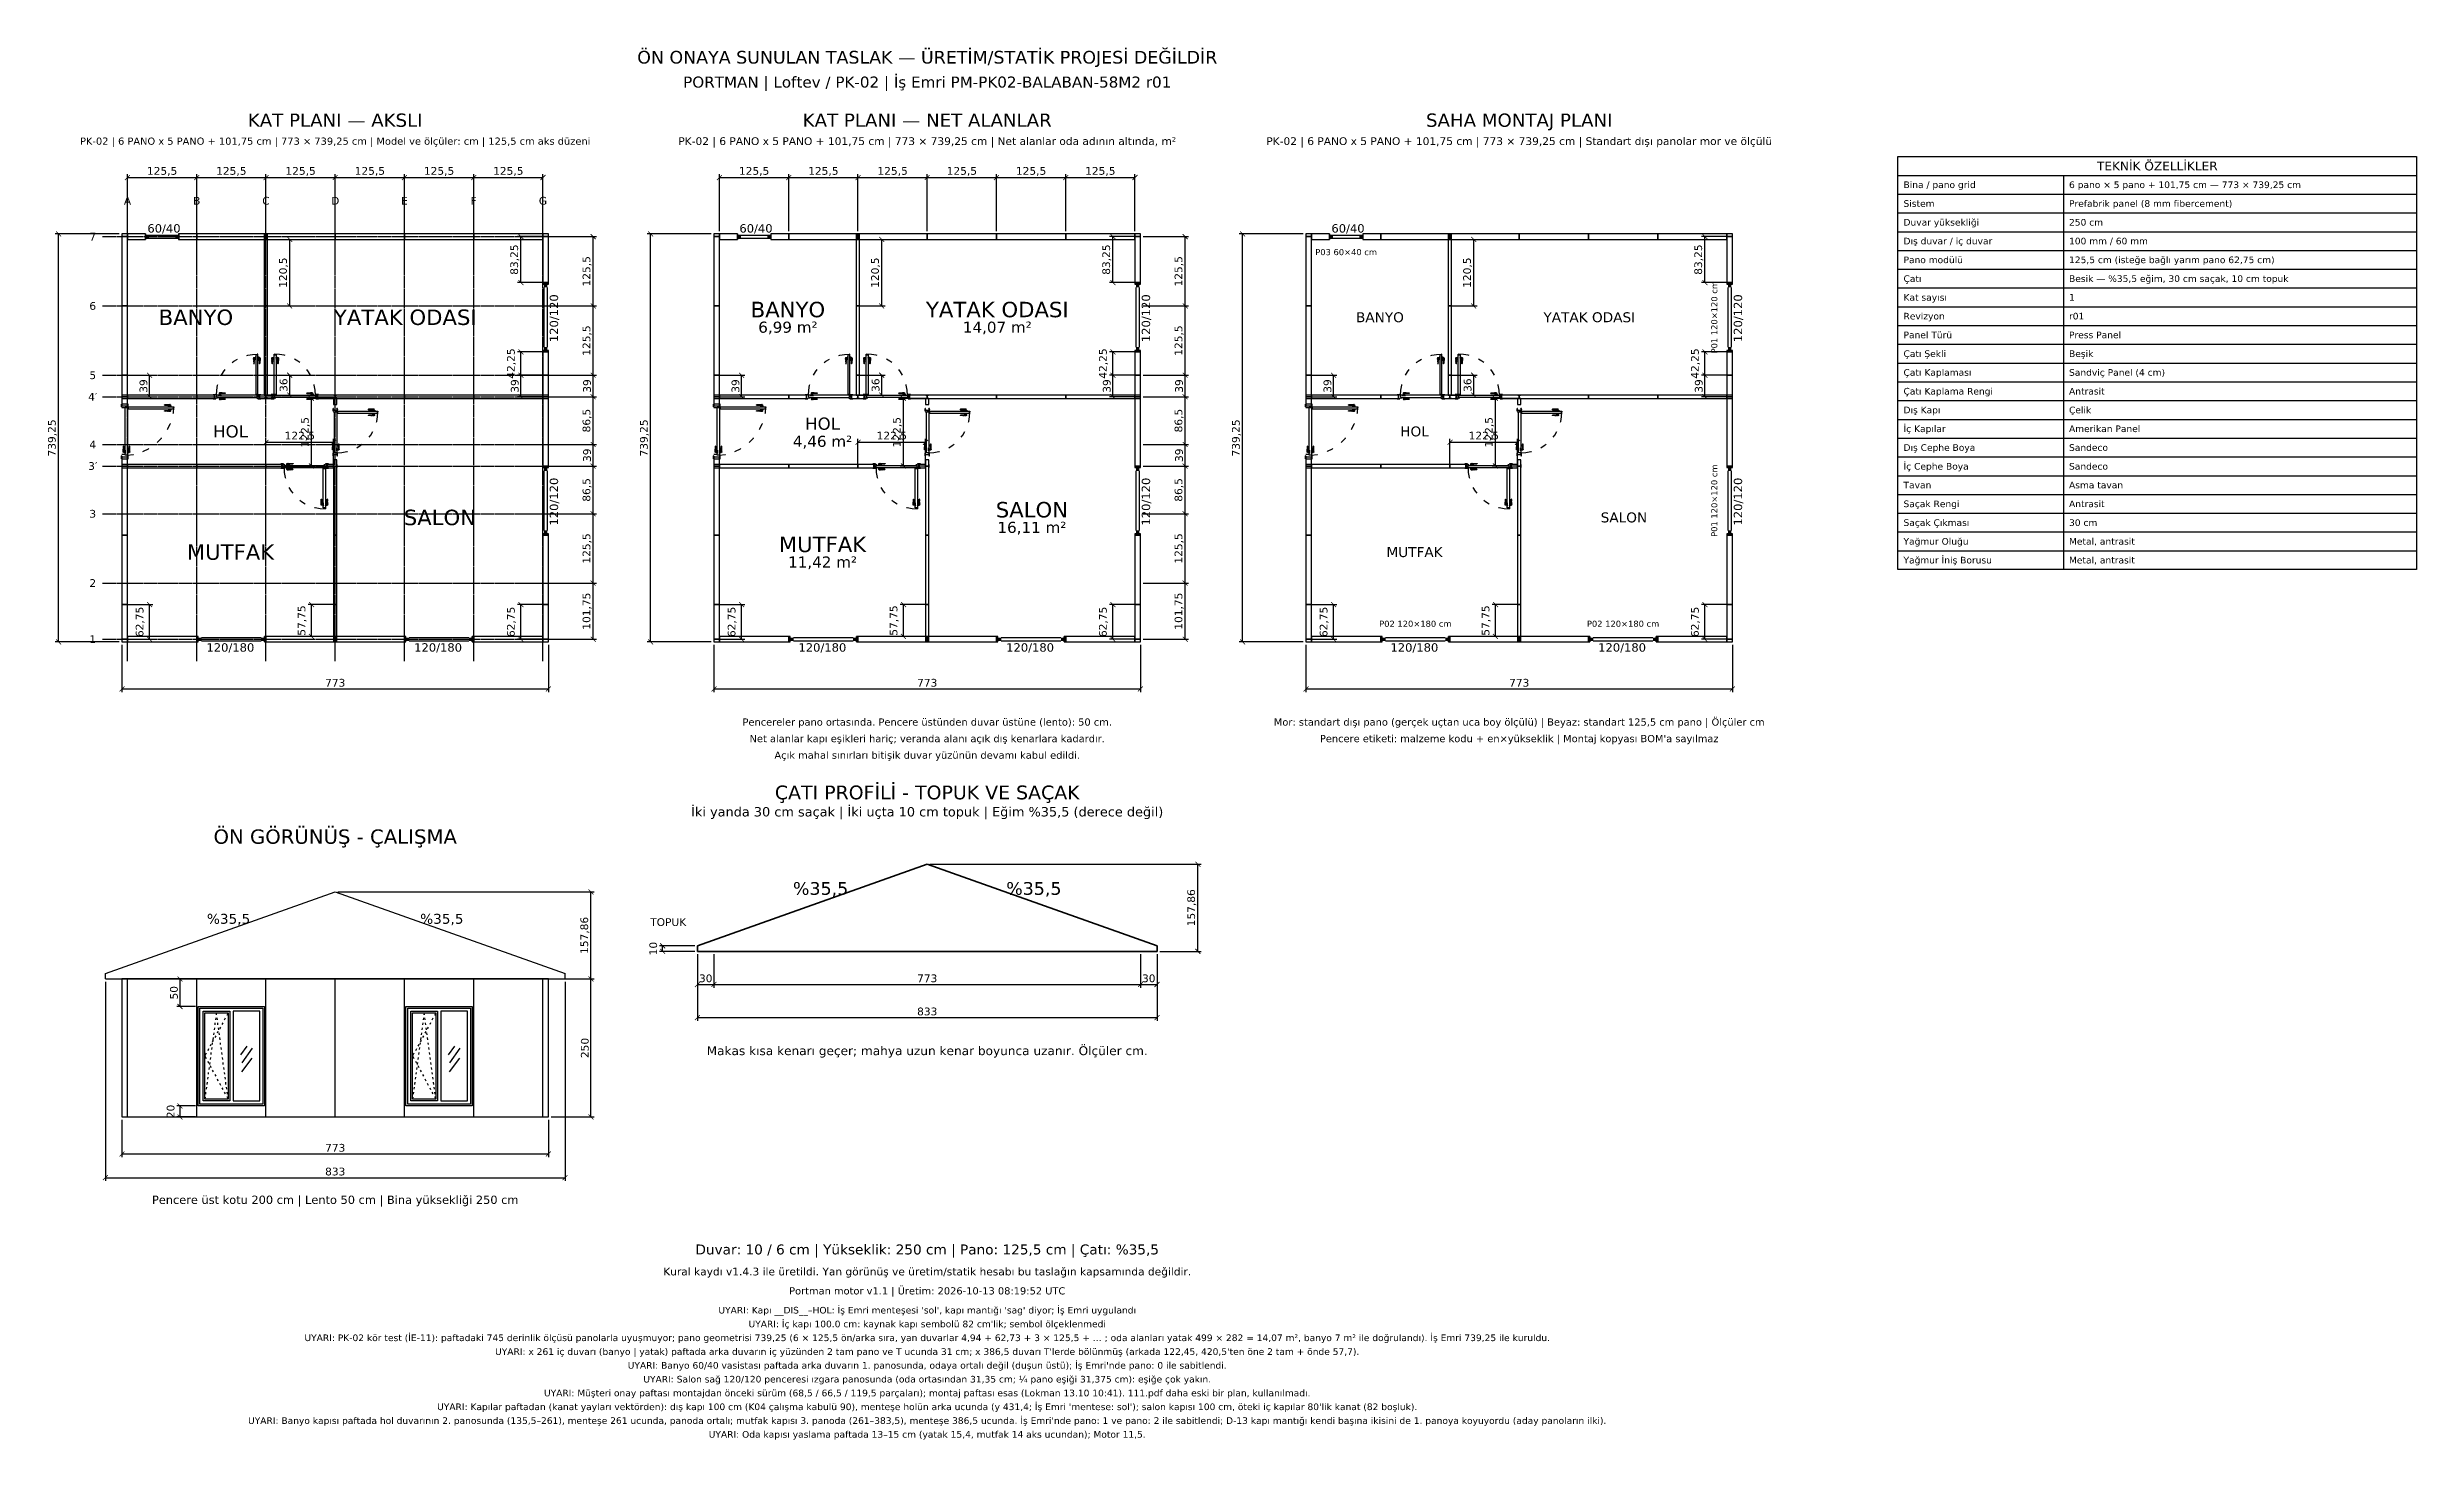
# Model space of a CAD drawing. Header units: centimetres. Extents: x -135 to 4159, y -1445 to 1077.
import ezdxf
from ezdxf.enums import TextEntityAlignment as Align

# ---------------------------------------------------------------- set-up
doc = ezdxf.new("R2010")
doc.units = ezdxf.units.CM
doc.linetypes.add('CENTER', pattern=[5.08, 3.175, -0.635, 0.635, -0.635])
for name, color, linetype in [('AKS', 4, 'CENTER'), ('AKS_YAZI', 4, 'Continuous'), ('CATI_GORUNUS', 7, 'Continuous'), ('CATI_OLCU', 4, 'Continuous'), ('CATI_YAZI', 7, 'Continuous'), ('DIS_DUVAR_100', 30, 'Continuous'), ('DIS_UCLU_H_100', 3, 'Continuous'), ('IC_DUVAR_60', 30, 'Continuous'), ('IC_KAPILAR', 7, 'Continuous'), ('IC_UCLU_H_60', 3, 'Continuous'), ('KOSE_PROFIL_100', 8, 'Continuous'), ('MONTAJ_OZEL_OLCU', 6, 'Continuous'), ('MONTAJ_OZEL_PANO', 6, 'Continuous'), ('MONTAJ_STANDART', 7, 'Continuous'), ('MONTAJ_YAZI', 4, 'Continuous'), ('ODA_ADLARI', 7, 'Continuous'), ('OLCULER', 7, 'Continuous'), ('ON_CATI', 7, 'Continuous'), ('ON_DERZ', 8, 'Continuous'), ('ON_DOGRAMA', 4, 'Continuous'), ('ON_GORUNUS', 7, 'Continuous'), ('ON_OLCU', 4, 'Continuous'), ('ON_TOPUK', 1, 'Continuous'), ('ON_YAZI', 7, 'Continuous'), ('OZEL_PANEL_OLCU_CM', 3, 'Continuous'), ('OZELLIK_TABLOSU', 7, 'Continuous'), ('PENCERE', 10, 'Continuous'), ('PORTMAN_INFO', 7, 'Continuous')]:
    doc.layers.add(name, color=color, linetype=linetype)
doc.styles.add('PORTMAN', font='DejaVuSans.ttf')
doc.styles.get("Standard").update_dxf_attribs({"font": 'DejaVuSans.ttf'})
doc.dimstyles.new('PORTMAN', dxfattribs={"dimtxt": 14, "dimasz": 9, "dimexe": 6, "dimexo": 5, "dimgap": 4, "dimtad": 1, "dimtxsty": 'PORTMAN', "dimblk": 'ARCHTICK', "dimcen": 2.5, "dimazin": 3, "dimtfac": 0.5, "dimtmove": 2, "dimatfit": 3})

msp = doc.modelspace()

# ---------------------------------------------------------------- texts
at = {"layer": 'AKS_YAZI', "style": 'PORTMAN'}
for s, p in [('A', (10, 799.25)), ('B', (135.5, 799.25)), ('C', (261, 799.25)), ('D', (386.5, 799.25)), ('E', (512, 799.25)), ('F', (637.5, 799.25)), ('G', (763, 799.25)), ('7', (-53, 734.25)), ('6', (-53, 608.75)), ('5', (-53, 483.25)), ('4′', (-53, 444.25)), ('4', (-53, 357.75)), ('3′', (-53, 318.75)), ('3', (-53, 232.25)), ('2', (-53, 106.75)), ('1', (-53, 5))]:
    msp.add_text(s, height=14, dxfattribs=at).set_placement(p, align=Align.MIDDLE_CENTER)
at = {"layer": 'CATI_YAZI', "style": 'PORTMAN'}
for s, height, p in [('ÇATI PROFİLİ - TOPUK VE SAÇAK', 25, (1459.5, -272.555)), ('İki yanda 30 cm saçak | İki uçta 10 cm topuk | Eğim %35,5 (derece değil)', 17, (1459.5, -307.555)), ('%35,5', 23, (1266.25, -446.4838)), ('%35,5', 23, (1652.75, -446.4838)), ('TOPUK', 14, (990, -507.4125)), ('Makas kısa kenarı geçer; mahya uzun kenar boyunca uzanır. Ölçüler cm.', 16, (1459.5, -740.4125))]:
    msp.add_text(s, height=height, dxfattribs=at).set_placement(p, align=Align.MIDDLE_CENTER)
at = {"layer": 'MONTAJ_YAZI', "style": 'PORTMAN'}
for s, height, p in [('P03 60×40 cm', 11, (2218.75, 706.25)), ('BANYO', 18, (2280, 588.25)), ('YATAK ODASI', 18, (2659.5, 588.25)), ('HOL', 18, (2342.75, 381.5)), ('SALON', 18, (2722.25, 225.625)), ('MUTFAK', 18, (2342.75, 162.875)), ('P02 120×180 cm', 11, (2344.25, 33)), ('P02 120×180 cm', 11, (2720.75, 33)), ('Mor: standart dışı pano (gerçek uçtan uca boy ölçülü) | Beyaz: standart 125,5 cm pano | Ölçüler cm', 13, (2532.5, -145)), ("Pencere etiketi: malzeme kodu + en×yükseklik | Montaj kopyası BOM'a sayılmaz", 13, (2532.5, -175))]:
    msp.add_text(s, height=height, dxfattribs=at).set_placement(p, align=Align.MIDDLE_CENTER)
for p in [(2886, 588.25), (2886, 256)]:
    msp.add_text('P01 120×120 cm', height=11, rotation=90, dxfattribs=at).set_placement(p, align=Align.MIDDLE_CENTER)
at = {"layer": 'ODA_ADLARI', "style": 'PORTMAN'}
for s, height, p in [('KAT PLANI — AKSLI', 24, (386.5, 945.25)), ('KAT PLANI — NET ALANLAR', 24, (1459.5, 945.25)), ('SAHA MONTAJ PLANI', 24, (2532.5, 945.25)), ('PK-02 | 6 PANO x 5 PANO + 101,75 cm | 773 × 739,25 cm | Model ve ölçüler: cm | 125,5 cm aks düzeni', 13, (386.5, 907.25)), ('PK-02 | 6 PANO x 5 PANO + 101,75 cm | 773 × 739,25 cm | Net alanlar oda adının altında, m²', 14, (1459.5, 907.25)), ('PK-02 | 6 PANO x 5 PANO + 101,75 cm | 773 × 739,25 cm | Standart dışı panolar mor ve ölçülü', 14, (2532.5, 907.25)), ('BANYO', 28, (134, 588.25)), ('YATAK ODASI', 28, (513.5, 588.25)), ('BANYO', 28, (1207, 602.25)), ('YATAK ODASI', 28, (1586.5, 602.25)), ('6,99 m²', 20, (1207, 570.25)), ('14,07 m²', 20, (1586.5, 570.25)), ('HOL', 22, (196.75, 381.5)), ('HOL', 22, (1269.75, 395.5)), ('4,46 m²', 20, (1269.75, 363.5)), ('SALON', 28, (576.25, 225.625)), ('SALON', 28, (1649.25, 239.625)), ('16,11 m²', 20, (1649.25, 207.625)), ('MUTFAK', 28, (196.75, 162.875)), ('MUTFAK', 28, (1269.75, 176.875)), ('11,42 m²', 20, (1269.75, 144.875)), ('Pencereler pano ortasında. Pencere üstünden duvar üstüne (lento): 50 cm.', 13, (1459.5, -145)), ('Net alanlar kapı eşikleri hariç; veranda alanı açık dış kenarlara kadardır.', 13, (1459.5, -175)), ('Açık mahal sınırları bitişik duvar yüzünün devamı kabul edildi.', 13, (1459.5, -205))]:
    msp.add_text(s, height=height, dxfattribs=at).set_placement(p, align=Align.MIDDLE_CENTER)
at = {"layer": 'ON_YAZI', "style": 'PORTMAN'}
for s, height, p in [('ÖN GÖRÜNÜŞ - ÇALIŞMA', 26, (386.5, -352.555)), ('%35,5', 18, (193.25, -501.4837)), ('%35,5', 18, (579.75, -501.4837)), ('Pencere üst kotu 200 cm | Lento 50 cm | Bina yüksekliği 250 cm', 15, (386.5, -1010.4125))]:
    msp.add_text(s, height=height, dxfattribs=at).set_placement(p, align=Align.MIDDLE_CENTER)
at = {"layer": 'OZELLIK_TABLOSU', "style": 'PORTMAN'}
msp.add_text('TEKNİK ÖZELLİKLER', height=16, dxfattribs=at).set_placement((3689, 862.25), align=Align.MIDDLE_CENTER)
for s, p in [('Bina / pano grid', (3229, 828.25)), ('6 pano × 5 pano + 101,75 cm — 773 × 739,25 cm', (3529, 828.25)), ('Sistem', (3229, 794.25)), ('Prefabrik panel (8 mm fibercement)', (3529, 794.25)), ('Duvar yüksekliği', (3229, 760.25)), ('Dış duvar / iç duvar', (3229, 726.25)), ('250 cm', (3529, 760.25)), ('100 mm / 60 mm', (3529, 726.25)), ('Pano modülü', (3229, 692.25)), ('125,5 cm (isteğe bağlı yarım pano 62,75 cm)', (3529, 692.25)), ('Çatı', (3229, 658.25)), ('Besik — %35,5 eğim, 30 cm saçak, 10 cm topuk', (3529, 658.25)), ('Kat sayısı', (3229, 624.25)), ('1', (3529, 624.25)), ('Revizyon', (3229, 590.25)), ('Panel Türü', (3229, 556.25)), ('r01', (3529, 590.25)), ('Press Panel', (3529, 556.25)), ('Çatı Şekli', (3229, 522.25)), ('Beşik', (3529, 522.25)), ('Çatı Kaplaması', (3229, 488.25)), ('Sandviç Panel (4 cm)', (3529, 488.25)), ('Çatı Kaplama Rengi', (3229, 454.25)), ('Antrasit', (3529, 454.25)), ('Dış Kapı', (3229, 420.25)), ('İç Kapılar', (3229, 386.25)), ('Amerikan Panel', (3529, 386.25)), ('Çelik', (3529, 420.25)), ('Dış Cephe Boya', (3229, 352.25)), ('Sandeco', (3529, 352.25)), ('İç Cephe Boya', (3229, 318.25)), ('Sandeco', (3529, 318.25)), ('Tavan', (3229, 284.25)), ('Asma tavan', (3529, 284.25)), ('Saçak Rengi', (3229, 250.25)), ('Saçak Çıkması', (3229, 216.25)), ('Antrasit', (3529, 250.25)), ('30 cm', (3529, 216.25)), ('Yağmur Oluğu', (3229, 182.25)), ('Metal, antrasit', (3529, 182.25)), ('Yağmur İniş Borusu', (3229, 148.25)), ('Metal, antrasit', (3529, 148.25))]:
    msp.add_text(s, height=12, dxfattribs=at).set_placement(p, align=Align.MIDDLE_LEFT)
at = {"layer": 'PORTMAN_INFO', "style": 'PORTMAN'}
for s, height, p in [('ÖN ONAYA SUNULAN TASLAK — ÜRETİM/STATİK PROJESİ DEĞİLDİR', 23, (1459.5, 1059.25)), ('PORTMAN | Loftev / PK-02 | İş Emri PM-PK02-BALABAN-58M2 r01', 20, (1459.5, 1014.25)), ('Duvar: 10 / 6 cm | Yükseklik: 250 cm | Pano: 125,5 cm | Çatı: %35,5', 18, (1459.5, -1100.4125)), ('Kural kaydı v1.4.3 ile üretildi. Yan görünüş ve üretim/statik hesabı bu taslağın kapsamında değildir.', 14, (1459.5, -1140.4125)), ("UYARI: Kapı __DIS__–HOL: İş Emri menteşesi 'sol', kapı mantığı 'sag' diyor; İş Emri uygulandı", 12, (1459.5, -1210.4125)), ('Portman motor v1.1 | Üretim: 2026-10-13 08:19:52 UTC', 13, (1459.5, -1175.4125)), ("UYARI: İç kapı 100.0 cm: kaynak kapı sembolü 82 cm'lik; sembol ölçeklenmedi", 12, (1459.5, -1235.4125)), ('UYARI: PK-02 kör test (İE-11): paftadaki 745 derinlik ölçüsü panolarla uyuşmuyor; pano geometrisi 739,25 (6 × 125,5 ön/arka sıra, yan duvarlar 4,94 + 62,73 + 3 × 125,5 + … ; oda alanları yatak 499 × 282 = 14,07 m², banyo 7 m² ile doğrulandı). İş Emri 739,25 ile kuruldu.', 12, (1459.5, -1260.4125)), ("UYARI: x 261 iç duvarı (banyo | yatak) paftada arka duvarın iç yüzünden 2 tam pano ve T ucunda 31 cm; x 386,5 duvarı T'lerde bölünmüş (arkada 122,45, 420,5'ten öne 2 tam + önde 57,7).", 12, (1459.5, -1285.4125)), ("UYARI: Banyo 60/40 vasistası paftada arka duvarın 1. panosunda, odaya ortalı değil (duşun üstü); İş Emri'nde pano: 0 ile sabitlendi.", 12, (1459.5, -1310.4125)), ('UYARI: Salon sağ 120/120 penceresi ızgara panosunda (oda ortasından 31,35 cm; ¼ pano eşiği 31,375 cm): eşiğe çok yakın.', 12, (1459.5, -1335.4125)), ('UYARI: Müşteri onay paftası montajdan önceki sürüm (68,5 / 66,5 / 119,5 parçaları); montaj paftası esas (Lokman 13.10 10:41). 111.pdf daha eski bir plan, kullanılmadı.', 12, (1459.5, -1360.4125)), ("UYARI: Banyo kapısı paftada hol duvarının 2. panosunda (135,5–261), menteşe 261 ucunda, panoda ortalı; mutfak kapısı 3. panoda (261–383,5), menteşe 386,5 ucunda. İş Emri'nde pano: 1 ve pano: 2 ile sabitlendi; D-13 kapı mantığı kendi başına ikisini de 1. panoya koyuyordu (aday panoların ilki).", 12, (1459.5, -1410.4125)), ("UYARI: Kapılar paftadan (kanat yayları vektörden): dış kapı 100 cm (K04 çalışma kabulü 90), menteşe holün arka ucunda (y 431,4; İş Emri 'mentese: sol'); salon kapısı 100 cm, öteki iç kapılar 80'lik kanat (82 boşluk).", 12, (1459.5, -1385.4125)), ('UYARI: Oda kapısı yaslama paftada 13–15 cm (yatak 15,4, mutfak 14 aks ucundan); Motor 11,5.', 12, (1459.5, -1435.4125))]:
    msp.add_text(s, height=height, dxfattribs=at).set_placement(p, align=Align.MIDDLE_CENTER)

# ---------------------------------------------------------------- blocks, each defined once
blk = doc.blocks.new('kaynak-pencere-6040')
at = {"layer": 'PENCERE', "color": 1}
for p, q in [((53375.9, 7992.3), (53385.9, 7992.3)), ((53377.9, 7932.3), (53377.9, 7992.3)), ((53383.9, 7932.3), (53383.9, 7992.3)), ((53375.9, 7932.3), (53385.9, 7932.3))]:
    blk.add_line(p, q, dxfattribs=at)
for points in [[(53377.9, 7992.3), (53377.9, 7986.3), (53383.9, 7992.3), (53383.9, 7986.3)], [(53377.9, 7932.3), (53377.9, 7938.3), (53383.9, 7932.3), (53383.9, 7938.3)]]:
    blk.add_solid(points, dxfattribs=at)
at = {"layer": 'PENCERE', "color": 0, "lineweight": 25}
blk.add_text('60/40', height=15.22, rotation=90, dxfattribs=at).set_placement((53373.5, 7935.6))
blk = doc.blocks.new('BOM_P03_PENCERE_600x400')
at = {"layer": 'PENCERE'}
blk.add_blockref('kaynak-pencere-6040', (0, 0), dxfattribs=at)
blk = doc.blocks.new('BOM_D04_1255p0_DIS_P03')
for points in [[(0, 92.75), (10, 92.75), (10, 125.5), (0, 125.5)], [(0, 0), (10, 0), (10, 32.75), (0, 32.75)]]:
    blk.add_lwpolyline(points, close=True)
at = {"layer": 'PENCERE'}
blk.add_blockref('BOM_P03_PENCERE_600x400', (-53375.862, -7899.528), dxfattribs=at)
blk = doc.blocks.new('BOM_D01_1255p0_DIS_DOLU')
blk.add_lwpolyline([(0, 0), (10, 0), (10, 125.5), (0, 125.5)], close=True)
blk = doc.blocks.new('BOM_I01_1255p0_IC_DOLU')
blk.add_lwpolyline([(0, 0), (6, 0), (6, 125.5), (0, 125.5)], close=True)
blk = doc.blocks.new('kaynak-ic-kapi')
at = {"color": 133, "linetype": 'Continuous', "lineweight": 25, "true_color": 0x6ec1dd}
for p, q in [((54323.6, 7987.3), (54323.9, 7987.3)), ((54324.4, 7988.7), (54323.9, 7988.7)), ((54323.9, 7988.7), (54323.9, 7982.7)), ((54324.4, 7988.7), (54323.9, 7988.7)), ((54323.9, 7988.4), (54324.4, 7988.4)), ((54324.4, 7988.4), (54323.9, 7988.4)), ((54323.9, 7987.5), (54324.4, 7988.4)), ((54323.9, 7987.8), (54323.9, 7987.5)), ((54324.2, 7987.3), (54323.9, 7987.5)), ((54323.9, 7987.5), (54323.9, 7987.5)), ((54323.9, 7987.3), (54323.9, 7987.3)), ((54323.9, 7987.3), (54324.4, 7987.3)), ((54323.9, 7987.3), (54323.9, 7987)), ((54323.9, 7987.3), (54323.9, 7987.3)), ((54323.9, 7987.3), (54323.9, 7987)), ((54323.9, 7987.3), (54323.9, 7987.3)), ((54324.4, 7987.8), (54324.2, 7987.3)), ((54324.2, 7987.3), (54324.4, 7987.3)), ((54324.4, 7991.8), (54324.4, 7920.2)), ((54324.4, 7988.7), (54324.4, 7988.7)), ((54324.4, 7988.7), (54324.4, 7988.7)), ((54324.4, 7988.4), (54324.4, 7988.4)), ((54324.4, 7987.3), (54324.4, 7987.5)), ((54324.4, 7987.3), (54324.4, 7987.3)), ((54324.4, 7987.3), (54324.4, 7987.3)), ((54328.4, 7919), (54328.4, 7993.2)), ((54329, 7988.7), (54328.4, 7988.7)), ((54328.4, 7988.4), (54329, 7988.4)), ((54329, 7988.4), (54328.4, 7988.4)), ((54328.4, 7987.5), (54329, 7988.1)), ((54328.4, 7987.8), (54328.7, 7987.5)), ((54328.7, 7987.3), (54328.4, 7987.5)), ((54328.7, 7987.3), (54328.4, 7987.5)), ((54328.4, 7987.5), (54328.7, 7987.5)), ((54328.4, 7987.3), (54328.4, 7987.3)), ((54328.4, 7987.3), (54328.4, 7987.3)), ((54328.4, 7987.3), (54328.4, 7987)), ((54328.7, 7987.3), (54329, 7987.3)), ((54328.7, 7987.3), (54329, 7987.3)), ((54329, 7987.3), (54329.2, 7987.3)), ((54329, 7987.3), (54329, 7987.3)), ((54329, 7987.3), (54329, 7987)), ((54329, 7987.3), (54329, 7987.3)), ((54320.5, 7985.9), (54320.8, 7986.7)), ((54320.8, 7985.9), (54320.5, 7986.1)), ((54321.3, 7986.1), (54320.5, 7986.1)), ((54320.5, 7985.9), (54320.5, 7985.9)), ((54320.5, 7985.9), (54320.5, 7985.9)), ((54320.8, 7985.9), (54320.5, 7985.6)), ((54320.5, 7985.9), (54321.1, 7985)), ((54321.3, 7985.6), (54320.5, 7985.6)), ((54320.5, 7985.6), (54320.8, 7976)), ((54320.8, 7985), (54320.5, 7984.7)), ((54320.5, 7985), (54320.5, 7984.7)), ((54320.8, 7984.7), (54320.5, 7984.7)), ((54320.5, 7984.4), (54320.8, 7984.4)), ((54321.1, 7984.4), (54320.5, 7983.6)), ((54320.8, 7984.2), (54320.5, 7984.4)), ((54320.8, 7984.4), (54320.5, 7984.4)), ((54320.5, 7984.2), (54320.5, 7984.4)), ((54320.5, 7983.3), (54321.1, 7984.2)), ((54320.5, 7983.3), (54321.6, 7983.3)), ((54320.5, 7983.3), (54320.5, 7983.3)), ((54320.8, 7983.3), (54320.5, 7983.3)), ((54320.8, 7983.3), (54320.5, 7983)), ((54321.3, 7983.3), (54320.5, 7983.3)), ((54320.5, 7983), (54320.5, 7983)), ((54321.3, 7983), (54320.5, 7983)), ((54320.5, 7983), (54321.1, 7982.5)), ((54320.8, 7982.5), (54320.5, 7982.2)), ((54320.8, 7982.2), (54320.5, 7982.2)), ((54320.5, 7982.2), (54320.5, 7982.2)), ((54320.5, 7981.9), (54320.8, 7981.9)), ((54320.8, 7981.3), (54320.5, 7981.6)), ((54320.8, 7981.6), (54320.5, 7981.6)), ((54320.5, 7981.6), (54320.5, 7981.6)), ((54320.5, 7980.8), (54321.1, 7981.3)), ((54320.8, 7980.5), (54320.5, 7980.8)), ((54321.3, 7980.8), (54320.5, 7980.8)), ((54320.5, 7980.5), (54321.6, 7980.5)), ((54320.8, 7980.5), (54320.5, 7980.5)), ((54321.3, 7980.5), (54320.5, 7980.5)), ((54320.8, 7984.7), (54321.3, 7985.6)), ((54320.8, 7985), (54321.1, 7985)), ((54320.8, 7984.4), (54320.8, 7984.7)), ((54321.1, 7984.7), (54320.8, 7984.7)), ((54320.8, 7984.4), (54320.8, 7984.4)), ((54321.1, 7984.4), (54320.8, 7984.2)), ((54320.8, 7984.2), (54321.1, 7984.2)), ((54320.8, 7984.2), (54321.3, 7983.3)), ((54320.8, 7982.2), (54321.3, 7983)), ((54320.8, 7982.5), (54321.1, 7982.5)), ((54320.8, 7981.9), (54320.8, 7982.2)), ((54321.1, 7981.9), (54320.8, 7982.2)), ((54320.8, 7981.9), (54320.8, 7981.6)), ((54321.1, 7981.9), (54320.8, 7981.6)), ((54320.8, 7981.6), (54321.3, 7980.8)), ((54320.8, 7981.3), (54321.1, 7981.3)), ((54320.8, 7979.6), (54321.3, 7980.5)), ((54320.8, 7980.2), (54321.1, 7979.6)), ((54321.1, 7979.4), (54320.8, 7979.6)), ((54321.1, 7979.4), (54320.8, 7979.6)), ((54320.8, 7979.6), (54320.8, 7979.6)), ((54320.8, 7979.6), (54321.1, 7979.6)), ((54320.8, 7979.4), (54320.8, 7979.4)), ((54320.8, 7979.4), (54320.8, 7979.4)), ((54320.8, 7979.4), (54320.8, 7979.1)), ((54320.8, 7979.4), (54320.8, 7979.4)), ((54321.1, 7979.1), (54320.8, 7978.8)), ((54320.8, 7979.1), (54320.8, 7979.1)), ((54320.8, 7978.8), (54321.1, 7978.8)), ((54320.8, 7978.5), (54321.1, 7978.8)), ((54320.8, 7978.8), (54321.3, 7978.2)), ((54321.3, 7978.2), (54320.8, 7978.2)), ((54320.8, 7978), (54321.6, 7978)), ((54321.3, 7977.7), (54320.8, 7977.7)), ((54320.8, 7976.8), (54321.3, 7977.7)), ((54320.8, 7977.4), (54321.1, 7977.1)), ((54320.8, 7977.1), (54321.1, 7977.1)), ((54321.1, 7976.8), (54320.8, 7976.8)), ((54320.8, 7976.5), (54320.8, 7976.5)), ((54321.1, 7976.5), (54320.8, 7976.3)), ((54320.8, 7976.5), (54320.8, 7976.5)), ((54320.8, 7976.5), (54320.8, 7976.5)), ((54321.1, 7976.5), (54320.8, 7976.3)), ((54320.8, 7976.3), (54321.1, 7976.3)), ((54320.8, 7976), (54321.1, 7976.3)), ((54320.8, 7976.3), (54321.3, 7975.7)), ((54321.1, 7986.7), (54321.3, 7986.1)), ((54321.6, 7985.9), (54321.1, 7984.7)), ((54321.1, 7984.7), (54321.3, 7984.7)), ((54321.1, 7984.4), (54321.9, 7984.4)), ((54321.1, 7984.4), (54321.3, 7984.4)), ((54321.1, 7981.9), (54321.6, 7981.9)), ((54321.1, 7981.9), (54321.3, 7981.9)), ((54321.1, 7981.9), (54321.3, 7981.9)), ((54321.1, 7979.4), (54321.6, 7979.4)), ((54321.1, 7979.4), (54321.3, 7979.4)), ((54321.6, 7978.2), (54321.1, 7979.1)), ((54321.1, 7979.1), (54321.3, 7979.1)), ((54321.6, 7977.7), (54321.1, 7976.8)), ((54321.1, 7976.8), (54321.3, 7976.8)), ((54321.1, 7976.5), (54321.3, 7976.5)), ((54321.1, 7976.5), (54321.3, 7976.5)), ((54321.1, 7976), (54321.1, 7976)), ((54321.1, 7975.7), (54321.3, 7975.7)), ((54321.6, 7985.9), (54321.3, 7986.7)), ((54321.3, 7986.7), (54321.6, 7986.4)), ((54323.6, 7986.7), (54321.3, 7986.7)), ((54321.3, 7986.4), (54321.3, 7986.1)), ((54321.3, 7986.4), (54321.6, 7986.4)), ((54321.6, 7985.9), (54321.3, 7986.1)), ((54321.6, 7985.9), (54321.3, 7985.6)), ((54321.3, 7985.3), (54321.3, 7985.6)), ((54321.3, 7985.3), (54321.6, 7985.3)), ((54321.3, 7984.7), (54321.6, 7985.3)), ((54321.3, 7984.4), (54321.3, 7984.7)), ((54322.2, 7984.7), (54321.3, 7984.7)), ((54321.3, 7984.4), (54321.3, 7984.4)), ((54321.9, 7984.4), (54321.3, 7984.4)), ((54321.3, 7984.4), (54321.6, 7983.6)), ((54321.3, 7976), (54321.9, 7984.4)), ((54321.3, 7983.6), (54321.3, 7983.3)), ((54321.3, 7983.6), (54321.6, 7983.6)), ((54321.6, 7983.3), (54321.3, 7983.3)), ((54321.6, 7983.3), (54321.3, 7983)), ((54321.3, 7982.7), (54321.3, 7983)), ((54321.3, 7982.7), (54321.6, 7982.7)), ((54321.3, 7981.9), (54321.6, 7982.7)), ((54321.3, 7981.9), (54321.3, 7982.2)), ((54321.6, 7982.2), (54321.3, 7982.2)), ((54321.3, 7981.9), (54321.3, 7981.6)), ((54321.3, 7981.9), (54321.6, 7981.1)), ((54321.6, 7981.6), (54321.3, 7981.6)), ((54321.3, 7981.1), (54321.3, 7980.8)), ((54321.3, 7981.1), (54321.6, 7981.1)), ((54321.6, 7980.5), (54321.3, 7980.8)), ((54321.6, 7980.5), (54321.3, 7980.5)), ((54321.3, 7980.2), (54321.3, 7980.5)), ((54321.3, 7980.2), (54321.6, 7980.2)), ((54321.3, 7979.4), (54321.6, 7979.9)), ((54321.3, 7979.4), (54321.3, 7979.4)), ((54321.3, 7979.4), (54321.3, 7979.1)), ((54321.6, 7979.4), (54321.3, 7979.4)), ((54321.6, 7979.1), (54321.3, 7979.1)), ((54321.3, 7979.1), (54321.6, 7978.5)), ((54321.6, 7978), (54321.3, 7978.2)), ((54321.3, 7978.2), (54321.3, 7978.2)), ((54321.3, 7978.2), (54321.6, 7978.2)), ((54321.6, 7978), (54321.3, 7977.7)), ((54321.3, 7977.4), (54321.3, 7977.7)), ((54321.3, 7977.4), (54321.6, 7977.4)), ((54321.3, 7976.8), (54321.6, 7977.1)), ((54321.3, 7976.5), (54321.3, 7976.8)), ((54321.6, 7976.8), (54321.3, 7976.8)), ((54321.3, 7976.5), (54321.3, 7976.3)), ((54321.3, 7976.5), (54321.3, 7976.3)), ((54321.3, 7976.3), (54321.3, 7976.3)), ((54321.3, 7976), (54321.3, 7976)), ((54321.6, 7986.1), (54321.9, 7986.7)), ((54321.9, 7985.9), (54321.6, 7986.1)), ((54321.9, 7985.9), (54321.6, 7985.6)), ((54321.6, 7985.6), (54322.2, 7984.7)), ((54321.6, 7983.6), (54321.9, 7983.9)), ((54321.9, 7983.3), (54321.6, 7983.6)), ((54321.6, 7983), (54321.6, 7982.7)), ((54321.6, 7982.7), (54321.6, 7982.7)), ((54321.6, 7980.8), (54321.6, 7981.1)), ((54321.6, 7980.8), (54321.6, 7980.8)), ((54322.2, 7986.7), (54321.9, 7985.9)), ((54321.9, 7985.9), (54322.5, 7986.7)), ((54322.5, 7984.7), (54321.9, 7985.9)), ((54321.9, 7985.9), (54321.9, 7985.9)), ((54321.9, 7985.9), (54321.9, 7985.9)), ((54321.9, 7985.9), (54322.5, 7985)), ((54323.6, 7984.7), (54321.9, 7984.7)), ((54321.9, 7984.4), (54321.9, 7984.4)), ((54322.2, 7986.7), (54322.2, 7986.7)), ((54322.2, 7986.7), (54322.5, 7986.7)), ((54322.2, 7985.9), (54322.2, 7986.1)), ((54323, 7986.1), (54322.2, 7986.1)), ((54322.2, 7985.9), (54322.2, 7985.6)), ((54323, 7985.6), (54322.2, 7985.6)), ((54322.2, 7985), (54322.2, 7984.7)), ((54322.2, 7985), (54322.5, 7985)), ((54322.2, 7984.7), (54322.2, 7984.7)), ((54322.5, 7986.7), (54322.8, 7986.1)), ((54322.5, 7984.7), (54322.8, 7985.6)), ((54322.5, 7984.7), (54322.5, 7984.7)), ((54323, 7986.4), (54322.8, 7986.1)), ((54323, 7985.3), (54322.8, 7985.6)), ((54322.8, 7984.7), (54323.3, 7985.3)), ((54322.8, 7984.7), (54322.8, 7984.7)), ((54323.6, 7984.7), (54322.8, 7984.7)), ((54323, 7986.7), (54323.3, 7986.4)), ((54323, 7986.4), (54323.3, 7986.4)), ((54323, 7985.9), (54323, 7986.1)), ((54323, 7985.9), (54323, 7985.6)), ((54323, 7985.3), (54323.3, 7985.3)), ((54323.3, 7986.1), (54323.6, 7986.7)), ((54323.3, 7985.9), (54323.3, 7986.1)), ((54323.3, 7985.9), (54323.6, 7985.9)), ((54323.3, 7985.9), (54323.6, 7985.9)), ((54323.3, 7985.9), (54323.3, 7985.6)), ((54323.3, 7985.9), (54323.6, 7985.9)), ((54323.3, 7985.6), (54323.6, 7984.7)), ((54323.9, 7986.7), (54323.6, 7987)), ((54323.9, 7987), (54323.6, 7987)), ((54323.6, 7987), (54323.6, 7987)), ((54323.6, 7987), (54323.6, 7984.4)), ((54323.9, 7985.9), (54323.6, 7986.1)), ((54323.9, 7986.1), (54323.6, 7986.1)), ((54323.6, 7985.9), (54323.9, 7985.9)), ((54323.9, 7985.9), (54323.6, 7985.6)), ((54323.6, 7985.9), (54323.6, 7985.6)), ((54323.9, 7985.6), (54323.6, 7985.6)), ((54323.6, 7985.6), (54323.9, 7985.3)), ((54323.9, 7985), (54323.6, 7984.7)), ((54323.9, 7984.7), (54323.6, 7984.7)), ((54323.6, 7984.7), (54323.6, 7984.7)), ((54323.6, 7984.4), (54323.9, 7984.4)), ((54323.9, 7984.4), (54323.6, 7984.4)), ((54324.2, 7987), (54323.9, 7987)), ((54323.9, 7987), (54324.4, 7986.1)), ((54323.9, 7987), (54323.9, 7987)), ((54323.9, 7986.7), (54323.9, 7986.7)), ((54323.9, 7986.4), (54323.9, 7986.7)), ((54324.4, 7986.1), (54323.9, 7986.1)), ((54323.9, 7985.9), (54324.4, 7985.9)), ((54324.4, 7985.6), (54323.9, 7985.6)), ((54323.9, 7984.7), (54324.4, 7985.6)), ((54323.9, 7985.3), (54323.9, 7985)), ((54323.9, 7985), (54323.9, 7985)), ((54323.9, 7984.4), (54323.9, 7984.7)), ((54323.9, 7984.4), (54323.9, 7984.7)), ((54324.2, 7984.7), (54323.9, 7984.7)), ((54323.9, 7984.4), (54324.4, 7984.4)), ((54323.9, 7984.4), (54323.9, 7984.4)), ((54323.9, 7984.4), (54323.9, 7984.2)), ((54323.9, 7984.4), (54323.9, 7984.4)), ((54324.2, 7984.4), (54323.9, 7984.2)), ((54323.9, 7984.4), (54323.9, 7984.4)), ((54323.9, 7984.2), (54323.9, 7984.2)), ((54323.9, 7983.9), (54323.9, 7984.2)), ((54323.9, 7984.2), (54324.4, 7983.3)), ((54323.9, 7984.2), (54323.9, 7984.2)), ((54323.9, 7983.3), (54324.4, 7983.3)), ((54324.4, 7983.3), (54323.9, 7983.3)), ((54324.4, 7983), (54323.9, 7983)), ((54324.4, 7982.7), (54323.9, 7982.7)), ((54324.4, 7986.4), (54324.2, 7987)), ((54324.2, 7987), (54324.4, 7987)), ((54324.4, 7985.3), (54324.2, 7984.7)), ((54324.2, 7984.7), (54324.4, 7984.7)), ((54324.4, 7983.9), (54324.2, 7984.4)), ((54324.2, 7984.4), (54324.4, 7984.4)), ((54324.2, 7982.7), (54324.4, 7983)), ((54324.4, 7987), (54324.4, 7987)), ((54324.4, 7987), (54324.4, 7987)), ((54324.4, 7987), (54324.4, 7987)), ((54324.4, 7986.1), (54324.4, 7986.1)), ((54324.4, 7985.6), (54324.4, 7985.6)), ((54324.4, 7984.7), (54324.4, 7984.7)), ((54324.4, 7984.7), (54324.4, 7984.7)), ((54324.4, 7984.7), (54324.4, 7984.7)), ((54324.4, 7984.4), (54324.4, 7984.4)), ((54324.4, 7984.4), (54324.4, 7984.4)), ((54324.4, 7984.4), (54324.4, 7984.4)), ((54324.4, 7983.3), (54324.4, 7983.3)), ((54324.4, 7983), (54324.4, 7983)), ((54328.7, 7987), (54328.4, 7987)), ((54328.4, 7987), (54329, 7986.1)), ((54328.4, 7986.7), (54328.7, 7986.7)), ((54328.4, 7986.4), (54328.7, 7986.7)), ((54329, 7986.1), (54328.4, 7986.1)), ((54328.4, 7985.9), (54329, 7985.9)), ((54329, 7985.6), (54328.4, 7985.6)), ((54328.4, 7984.7), (54329, 7985.6)), ((54328.4, 7985.3), (54328.7, 7985)), ((54328.4, 7985), (54328.7, 7985)), ((54328.4, 7984.4), (54328.4, 7984.7)), ((54328.7, 7984.7), (54328.4, 7984.7)), ((54328.4, 7984.4), (54328.4, 7984.4)), ((54328.7, 7984.4), (54328.4, 7984.2)), ((54328.4, 7984.4), (54328.4, 7984.4)), ((54328.7, 7984.4), (54328.4, 7984.2)), ((54328.4, 7984.2), (54328.7, 7984.2)), ((54328.4, 7983.9), (54328.7, 7984.2)), ((54328.4, 7984.2), (54329, 7983.6)), ((54328.4, 7983.3), (54329, 7983.3)), ((54329, 7983.3), (54328.4, 7983.3)), ((54329, 7983), (54328.4, 7983)), ((54329, 7986.7), (54328.7, 7987)), ((54328.7, 7987), (54329, 7987)), ((54329, 7985), (54328.7, 7984.7)), ((54328.7, 7984.7), (54329, 7984.7)), ((54328.7, 7984.4), (54329, 7984.4)), ((54328.7, 7984.4), (54329, 7984.4)), ((54329, 7987), (54329, 7987)), ((54329.2, 7987), (54329, 7987)), ((54329, 7987), (54329.2, 7986.4)), ((54329, 7987), (54329, 7987)), ((54329, 7986.4), (54329, 7986.1)), ((54329, 7986.4), (54329.2, 7986.4)), ((54329.2, 7985.9), (54329, 7986.1)), ((54329, 7986.1), (54329, 7986.1)), ((54329, 7986.1), (54329, 7986.1)), ((54329, 7985.9), (54329.2, 7985.9)), ((54329.2, 7985.9), (54329, 7985.6)), ((54329.2, 7985.6), (54329, 7985)), ((54329, 7985.3), (54329, 7985.6)), ((54329, 7985.6), (54329, 7985.6)), ((54329, 7985.6), (54329, 7985.6)), ((54329, 7985.3), (54329.2, 7985.3)), ((54329, 7984.7), (54329.2, 7985.3)), ((54329, 7984.7), (54329, 7984.7)), ((54329, 7984.4), (54329, 7984.7)), ((54329.2, 7984.7), (54329, 7984.7)), ((54329, 7984.4), (54329.2, 7984.4)), ((54329, 7984.4), (54329, 7984.4)), ((54329, 7984.4), (54329, 7984.4)), ((54329.2, 7984.4), (54329, 7984.4)), ((54329, 7984.4), (54329, 7984.2)), ((54329, 7984.4), (54329, 7984.4)), ((54329, 7984.2), (54329, 7984.2)), ((54329, 7982.7), (54329, 7982.7)), ((54329.2, 7987), (54329.2, 7984.4)), ((54329.2, 7986.1), (54329.5, 7986.7)), ((54329.2, 7986.7), (54331.5, 7986.7)), ((54329.2, 7986.4), (54329.2, 7986.4)), ((54329.5, 7985.9), (54329.2, 7986.1)), ((54329.2, 7985.9), (54330.6, 7985.9)), ((54329.2, 7985.9), (54329.2, 7985.6)), ((54329.2, 7985.9), (54329.2, 7985.9)), ((54329.5, 7985.9), (54329.2, 7985.6)), ((54329.2, 7985.6), (54329.8, 7984.7)), ((54329.2, 7985.3), (54329.2, 7985.3)), ((54329.2, 7985.3), (54329.2, 7985.3)), ((54329.8, 7984.7), (54329.2, 7984.7)), ((54329.2, 7984.7), (54330.6, 7984.7)), ((54329.8, 7986.7), (54329.5, 7985.9)), ((54329.5, 7985.9), (54330.1, 7986.7)), ((54330.1, 7984.7), (54329.5, 7985.9)), ((54329.5, 7985.9), (54329.5, 7985.9)), ((54329.5, 7985.9), (54329.5, 7985.9)), ((54329.5, 7985.9), (54330.1, 7985)), ((54329.8, 7986.7), (54329.8, 7986.7)), ((54329.8, 7986.7), (54330.1, 7986.7)), ((54329.8, 7985.9), (54329.8, 7986.1)), ((54330.6, 7986.1), (54329.8, 7986.1)), ((54329.8, 7985.9), (54329.8, 7985.6)), ((54330.6, 7985.6), (54329.8, 7985.6)), ((54329.8, 7985), (54329.8, 7984.7)), ((54329.8, 7985), (54330.1, 7985)), ((54329.8, 7984.7), (54329.8, 7984.7)), ((54330.1, 7986.7), (54330.4, 7986.1)), ((54330.1, 7984.7), (54330.4, 7985.6)), ((54330.1, 7984.7), (54330.1, 7984.7)), ((54330.6, 7986.4), (54330.4, 7986.1)), ((54330.6, 7985.3), (54330.4, 7985.6)), ((54330.4, 7984.7), (54330.9, 7985.3)), ((54330.4, 7984.7), (54330.4, 7984.7)), ((54331.5, 7984.7), (54330.4, 7984.7)), ((54330.6, 7986.7), (54330.9, 7986.4)), ((54330.6, 7986.4), (54330.9, 7986.4)), ((54330.6, 7985.9), (54330.6, 7986.1)), ((54330.6, 7985.9), (54330.6, 7985.6)), ((54330.6, 7985.3), (54330.9, 7985.3)), ((54330.6, 7984.4), (54330.6, 7984.4)), ((54330.9, 7986.1), (54331.2, 7986.7)), ((54330.9, 7985.9), (54330.9, 7986.1)), ((54330.9, 7985.9), (54332.3, 7985.9)), ((54330.9, 7985.9), (54331.2, 7985.9)), ((54330.9, 7985.9), (54330.9, 7985.6)), ((54330.9, 7985.9), (54331.2, 7985.9)), ((54330.9, 7985.6), (54331.2, 7984.7)), ((54331.5, 7984.4), (54330.9, 7983.6)), ((54331.5, 7984.4), (54330.9, 7984.4)), ((54330.9, 7983.9), (54331.2, 7984.4)), ((54331.2, 7976), (54330.9, 7984.4)), ((54330.9, 7983.3), (54332.3, 7983.3)), ((54330.9, 7983.3), (54331.2, 7983.3)), ((54331.5, 7981.9), (54330.9, 7983)), ((54330.9, 7983), (54331.2, 7983)), ((54330.9, 7982.5), (54331.2, 7982.2)), ((54331.2, 7985.9), (54331.5, 7986.7)), ((54331.5, 7985.9), (54331.2, 7986.1)), ((54332.1, 7986.1), (54331.2, 7986.1)), ((54331.5, 7985.9), (54331.2, 7985.6)), ((54331.2, 7985.9), (54331.5, 7985)), ((54332.1, 7985.6), (54331.2, 7985.6)), ((54331.5, 7985), (54331.2, 7984.7)), ((54331.5, 7984.2), (54331.2, 7984.4)), ((54331.2, 7983.3), (54331.5, 7984.2)), ((54331.5, 7983.3), (54331.2, 7983.3)), ((54331.5, 7983.3), (54331.2, 7983)), ((54332.1, 7983.3), (54331.2, 7983.3)), ((54332.1, 7983), (54331.2, 7983)), ((54331.2, 7983), (54331.5, 7982.5)), ((54331.5, 7982.5), (54331.2, 7982.2)), ((54331.5, 7982.2), (54331.2, 7982.2)), ((54331.5, 7981.9), (54331.2, 7981.1)), ((54331.5, 7981.3), (54331.2, 7981.6)), ((54331.5, 7981.6), (54331.2, 7981.6)), ((54331.2, 7981.3), (54331.2, 7981.6)), ((54331.2, 7980.8), (54331.5, 7981.3)), ((54331.2, 7980.8), (54331.2, 7980.8)), ((54331.5, 7980.5), (54331.2, 7980.8)), ((54332.1, 7980.8), (54331.2, 7980.8)), ((54331.2, 7980.5), (54332.1, 7980.5)), ((54331.2, 7980.5), (54331.2, 7980.5)), ((54331.5, 7980.5), (54331.2, 7980.5)), ((54332.1, 7980.5), (54331.2, 7980.5)), ((54331.2, 7980.5), (54331.5, 7979.6)), ((54331.5, 7979.4), (54331.2, 7979.9)), ((54331.5, 7979.6), (54331.2, 7979.4)), ((54331.2, 7979.6), (54331.2, 7979.4)), ((54331.5, 7979.4), (54331.2, 7978.5)), ((54331.5, 7979.4), (54331.2, 7979.4)), ((54331.5, 7978.8), (54331.2, 7979.1)), ((54331.5, 7979.1), (54331.2, 7979.1)), ((54331.2, 7979.1), (54331.2, 7979.1)), ((54331.2, 7978.2), (54331.5, 7978.8)), ((54331.5, 7978), (54331.2, 7978.2)), ((54332.1, 7978.2), (54331.2, 7978.2)), ((54331.2, 7978), (54332.1, 7978)), ((54331.5, 7978), (54331.2, 7977.7)), ((54332.1, 7977.7), (54331.2, 7977.7)), ((54331.2, 7977.7), (54331.5, 7977.1)), ((54331.5, 7976.5), (54331.2, 7977.1)), ((54331.5, 7977.1), (54331.2, 7976.8)), ((54331.5, 7976.8), (54331.2, 7976.8)), ((54331.5, 7976.5), (54331.2, 7976)), ((54331.5, 7976.3), (54331.2, 7976.3)), ((54331.5, 7976.3), (54331.2, 7976.3)), ((54331.5, 7986.7), (54331.5, 7986.7)), ((54331.5, 7986.7), (54331.5, 7986.7)), ((54331.5, 7984.7), (54332.1, 7985.6)), ((54331.5, 7985), (54331.5, 7985)), ((54331.5, 7984.4), (54331.5, 7984.7)), ((54331.8, 7984.7), (54331.5, 7984.7)), ((54331.5, 7984.4), (54331.5, 7984.4)), ((54331.8, 7984.4), (54331.5, 7984.2)), ((54331.5, 7984.2), (54331.5, 7984.2)), ((54331.5, 7984.2), (54332.1, 7983.3)), ((54331.5, 7982.2), (54332.1, 7983)), ((54331.5, 7982.5), (54331.5, 7982.5)), ((54331.5, 7981.9), (54331.5, 7982.2)), ((54331.8, 7981.9), (54331.5, 7982.2)), ((54331.5, 7981.9), (54331.5, 7981.6)), ((54331.8, 7981.9), (54331.5, 7981.6)), ((54331.5, 7981.6), (54332.1, 7980.8)), ((54331.5, 7981.3), (54331.5, 7981.3)), ((54331.5, 7979.6), (54332.1, 7980.5)), ((54331.8, 7979.4), (54331.5, 7979.6)), ((54331.5, 7979.6), (54331.5, 7979.6)), ((54331.5, 7979.4), (54331.5, 7979.4)), ((54331.5, 7979.4), (54331.5, 7979.1)), ((54331.8, 7979.1), (54331.5, 7978.8)), ((54331.5, 7978.8), (54331.5, 7978.8)), ((54331.5, 7978.8), (54332.1, 7978.2)), ((54331.5, 7976.8), (54332.1, 7977.7)), ((54331.5, 7977.1), (54331.5, 7977.1)), ((54331.5, 7976.5), (54331.5, 7976.8)), ((54331.8, 7976.8), (54331.5, 7976.8)), ((54331.5, 7976.5), (54331.5, 7976.3)), ((54331.8, 7976.5), (54331.5, 7976.3)), ((54331.5, 7976.3), (54331.5, 7976.3)), ((54331.5, 7975.7), (54331.5, 7976.3)), ((54331.5, 7976.3), (54331.8, 7975.7)), ((54331.5, 7976), (54331.5, 7976)), ((54331.8, 7975.7), (54331.5, 7975.7)), ((54331.8, 7986.7), (54332.1, 7986.1)), ((54332.3, 7985.9), (54331.8, 7984.7)), ((54331.8, 7984.7), (54332.1, 7984.7)), ((54332.3, 7983.3), (54331.8, 7984.4)), ((54331.8, 7984.4), (54332.1, 7984.4)), ((54332.3, 7983), (54331.8, 7981.9)), ((54332.1, 7981.1), (54331.8, 7981.9)), ((54331.8, 7981.9), (54332.1, 7981.9)), ((54331.8, 7981.9), (54332.1, 7981.9)), ((54332.1, 7980.2), (54331.8, 7979.4)), ((54331.8, 7979.4), (54332.1, 7979.4)), ((54332.1, 7978.5), (54331.8, 7979.1)), ((54331.8, 7979.1), (54332.1, 7979.1)), ((54332.1, 7977.4), (54331.8, 7976.8)), ((54331.8, 7976.8), (54332.1, 7976.8)), ((54332.1, 7976), (54331.8, 7976.5)), ((54331.8, 7976.5), (54332.1, 7976.5)), ((54331.8, 7976), (54331.8, 7976)), ((54332.3, 7985.9), (54332.1, 7986.7)), ((54332.1, 7986.4), (54332.1, 7986.1)), ((54332.1, 7986.4), (54332.3, 7986.4)), ((54332.3, 7985.9), (54332.1, 7986.1)), ((54332.3, 7985.9), (54332.1, 7985.6)), ((54332.1, 7985.3), (54332.1, 7985.6)), ((54332.3, 7985.6), (54332.1, 7976)), ((54332.1, 7985.3), (54332.3, 7985.3)), ((54332.1, 7984.7), (54332.3, 7985.3)), ((54332.1, 7984.4), (54332.1, 7984.7)), ((54332.3, 7984.7), (54332.1, 7984.7)), ((54332.1, 7984.4), (54332.1, 7984.4)), ((54332.3, 7984.4), (54332.1, 7984.4)), ((54332.1, 7984.4), (54332.3, 7983.9)), ((54332.1, 7983.6), (54332.1, 7983.3)), ((54332.1, 7983.6), (54332.3, 7983.6)), ((54332.3, 7983.3), (54332.1, 7983.3)), ((54332.3, 7983.3), (54332.1, 7983)), ((54332.1, 7982.7), (54332.1, 7983)), ((54332.1, 7982.7), (54332.3, 7982.7)), ((54332.1, 7981.9), (54332.3, 7982.5)), ((54332.1, 7981.9), (54332.1, 7982.2)), ((54332.3, 7982.2), (54332.1, 7982.2)), ((54332.1, 7981.9), (54332.1, 7981.6)), ((54332.1, 7981.9), (54332.1, 7981.3)), ((54332.3, 7981.6), (54332.1, 7981.6)), ((54332.1, 7981.1), (54332.1, 7980.8)), ((54332.1, 7981.1), (54332.1, 7981.1)), ((54332.1, 7980.8), (54332.1, 7980.8)), ((54332.1, 7980.5), (54332.1, 7980.5)), ((54332.1, 7980.2), (54332.1, 7980.5)), ((54332.1, 7980.2), (54332.1, 7980.2)), ((54332.1, 7979.4), (54332.1, 7979.6)), ((54332.1, 7979.4), (54332.1, 7979.4)), ((54332.1, 7979.4), (54332.1, 7979.4)), ((54332.1, 7979.1), (54332.1, 7979.1)), ((54332.1, 7979.1), (54332.1, 7979.1)), ((54332.1, 7979.1), (54332.1, 7978.8)), ((54332.1, 7978.2), (54332.1, 7978.2)), ((54332.1, 7977.7), (54332.1, 7977.7)), ((54332.1, 7976.8), (54332.1, 7976.8)), ((54332.1, 7976.5), (54332.1, 7976.5)), ((54332.3, 7985.6), (54332.3, 7985.6)), ((54332.3, 7985.6), (54332.3, 7985.3)), ((54247.5, 7919.9), (54248.3, 7919.9)), ((54248.3, 7919.6), (54247.5, 7919.6)), ((54248.3, 7912.3), (54247.5, 7912.3)), ((54247.5, 7912), (54248.3, 7912)), ((54248.6, 7919.9), (54248, 7919)), ((54248.3, 7919.3), (54248, 7919.6)), ((54248.6, 7912), (54248, 7912.8)), ((54248.3, 7912.3), (54248, 7912.3)), ((54248.3, 7919.9), (54248.3, 7919.6)), ((54248.3, 7919.3), (54248.6, 7919.3)), ((54248.3, 7919), (54248.6, 7919.3)), ((54248.3, 7912.8), (54248.6, 7912.3)), ((54248.3, 7912.3), (54248.3, 7912)), ((54248.3, 7912.3), (54248.6, 7912.3)), ((54249.2, 7919), (54248.6, 7919.9)), ((54248.6, 7919.9), (54248.6, 7919.6)), ((54248.6, 7919.9), (54248.9, 7919.9)), ((54248.6, 7919.6), (54248.9, 7919)), ((54249.2, 7912.8), (54248.6, 7912)), ((54248.6, 7912.3), (54248.9, 7912.8)), ((54249.2, 7919.9), (54248.9, 7919.6)), ((54248.9, 7919.9), (54249.4, 7919)), ((54249.7, 7919.6), (54248.9, 7919.6)), ((54249.2, 7919), (54248.9, 7919)), ((54249.2, 7912.8), (54248.9, 7912.8)), ((54248.9, 7912), (54249.4, 7912.8)), ((54249.2, 7912), (54248.9, 7912.3)), ((54249.7, 7912.3), (54248.9, 7912.3)), ((54249.2, 7919.9), (54249.2, 7919.9)), ((54249.2, 7919), (54249.7, 7919.6)), ((54249.2, 7919), (54249.4, 7919)), ((54249.2, 7912.8), (54249.4, 7912.8)), ((54249.2, 7912.8), (54249.7, 7912.3)), ((54249.2, 7912), (54249.2, 7912)), ((54250, 7919.9), (54249.4, 7919)), ((54250, 7912), (54249.4, 7912.8)), ((54250, 7919.9), (54249.7, 7919.6)), ((54249.7, 7919.3), (54249.7, 7919.6)), ((54249.7, 7919.3), (54250, 7919.3)), ((54249.7, 7919), (54250, 7919.3)), ((54249.7, 7912.8), (54250, 7912.3)), ((54250, 7912), (54249.7, 7912.3)), ((54249.7, 7912.3), (54249.7, 7912.3)), ((54249.7, 7912.3), (54250, 7912.3)), ((54250.6, 7919), (54250, 7919.9)), ((54250, 7919.9), (54250, 7919.9)), ((54250, 7919.9), (54250, 7919.6)), ((54250, 7919.9), (54250.3, 7919.9)), ((54250, 7919.6), (54250.3, 7919)), ((54250.6, 7912.8), (54250, 7912)), ((54250, 7912.3), (54250.3, 7912.8)), ((54250, 7912), (54250, 7912.3)), ((54250, 7912), (54250, 7912)), ((54250, 7912), (54250.3, 7912)), ((54250.3, 7919.9), (54250.9, 7919)), ((54250.3, 7912.8), (54250.3, 7919)), ((54250.3, 7912), (54250.9, 7912.8)), ((54250.6, 7919.9), (54250.6, 7919.9)), ((54250.6, 7919.9), (54250.6, 7919.6)), ((54251.4, 7919.6), (54250.6, 7919.6)), ((54250.6, 7919), (54250.6, 7919)), ((54250.6, 7919), (54250.9, 7919)), ((54250.6, 7912.8), (54250.6, 7912.8)), ((54250.6, 7912.8), (54250.9, 7912.8)), ((54250.6, 7912), (54250.6, 7912.3)), ((54251.4, 7912.3), (54250.6, 7912.3)), ((54250.6, 7912), (54250.6, 7912)), ((54250.9, 7919), (54251.1, 7919.6)), ((54250.9, 7912.8), (54251.1, 7912.3)), ((54251.7, 7919.9), (54251.1, 7919)), ((54251.4, 7919.3), (54251.1, 7919.6)), ((54251.7, 7912), (54251.1, 7912.8)), ((54251.4, 7912.3), (54251.1, 7912.3)), ((54251.4, 7919.9), (54251.4, 7919.9)), ((54251.4, 7919.9), (54251.4, 7919.6)), ((54251.7, 7919.9), (54251.4, 7919.6)), ((54251.4, 7919.6), (54252, 7919)), ((54251.4, 7919.3), (54251.7, 7919.3)), ((54251.4, 7919), (54251.7, 7919.3)), ((54251.4, 7912.3), (54252, 7912.8)), ((54251.4, 7912.8), (54251.7, 7912.3)), ((54251.4, 7912), (54251.4, 7912.3)), ((54251.7, 7912), (54251.4, 7912.3)), ((54251.4, 7912.3), (54251.7, 7912.3)), ((54251.4, 7912), (54251.4, 7912)), ((54252.3, 7919), (54251.7, 7919.9)), ((54251.7, 7919.9), (54252.3, 7919.9)), ((54251.7, 7919.9), (54252, 7919.9)), ((54252.3, 7912.8), (54251.7, 7912)), ((54251.7, 7912), (54252.3, 7912)), ((54251.7, 7912), (54252, 7912)), ((54252, 7919.9), (54252, 7919.9)), ((54252, 7919.9), (54252, 7919.6)), ((54252, 7919.9), (54252.3, 7919)), ((54252.3, 7919.6), (54252, 7919.6)), ((54252, 7919), (54252, 7919)), ((54252, 7919), (54252.3, 7919)), ((54252, 7912.8), (54252, 7912.8)), ((54252, 7912.8), (54252.3, 7912.8)), ((54252, 7912), (54252.3, 7912.8)), ((54252, 7912), (54252, 7912.3)), ((54252.3, 7912.3), (54252, 7912.3)), ((54252, 7912), (54252, 7912)), ((54252.3, 7919), (54252.3, 7919)), ((54252.3, 7912.8), (54252.3, 7912.8)), ((54327.5, 7919), (54253.4, 7919)), ((54253.4, 7919), (54253.4, 7914.8)), ((54253.4, 7914.8), (54327.3, 7914.8)), ((54254.2, 7914.8), (54254.2, 7912.8)), ((54256.8, 7919), (54256.5, 7919.3)), ((54256.5, 7919.3), (54262.4, 7919.3)), ((54256.8, 7919), (54256.5, 7919)), ((54256.5, 7919), (54256.5, 7919)), ((54256.5, 7914.8), (54256.5, 7914.8)), ((54256.8, 7914.5), (54256.5, 7914.8)), ((54257.3, 7914.8), (54256.5, 7914.8)), ((54256.5, 7914.8), (54256.5, 7914.8)), ((54256.5, 7914.8), (54256.5, 7914.5)), ((54256.5, 7914.5), (54256.5, 7914.5)), ((54256.8, 7914.5), (54256.5, 7914.5)), ((54256.5, 7914.5), (54256.5, 7914.5)), ((54256.8, 7919), (54257.1, 7919.3)), ((54256.8, 7919.3), (54257.1, 7919)), ((54256.8, 7919), (54257.1, 7919)), ((54257.3, 7919.3), (54257.1, 7919)), ((54257.3, 7919), (54257.6, 7919.3)), ((54257.6, 7914.5), (54257.3, 7914.8)), ((54257.3, 7914.8), (54257.3, 7914.8)), ((54257.3, 7914.8), (54257.3, 7914.8)), ((54257.6, 7914.5), (54257.3, 7914.5)), ((54257.6, 7919.3), (54257.9, 7919)), ((54257.9, 7914.8), (54257.6, 7914.8)), ((54257.6, 7914.8), (54257.6, 7914.8)), ((54257.6, 7914.8), (54257.9, 7914.8)), ((54257.6, 7914.5), (54257.6, 7914.5)), ((54257.6, 7914.5), (54257.6, 7914.5)), ((54257.6, 7914.5), (54257.9, 7914.5)), ((54257.9, 7919.3), (54257.9, 7919.6)), ((54257.9, 7919.6), (54258.2, 7919.3)), ((54257.9, 7919.6), (54257.9, 7919.3)), ((54258.2, 7919), (54257.9, 7919.3)), ((54257.9, 7914.8), (54258.2, 7914.8)), ((54257.9, 7914.5), (54258.2, 7914.5)), ((54257.9, 7914.2), (54257.9, 7914.5)), ((54258.2, 7919.6), (54258.2, 7919.6)), ((54259, 7919.6), (54258.2, 7919.6)), ((54258.2, 7919.6), (54260.7, 7919.6)), ((54258.2, 7919.6), (54258.2, 7919.6)), ((54258.2, 7919.3), (54258.5, 7919)), ((54258.2, 7919), (54258.2, 7919)), ((54258.2, 7919), (54258.5, 7919)), ((54258.2, 7914.5), (54258.2, 7914.8)), ((54259, 7914.8), (54258.2, 7914.8)), ((54258.2, 7914.2), (54258.2, 7914.5)), ((54258.2, 7914.5), (54258.2, 7914.2)), ((54259, 7914.2), (54258.2, 7914.2)), ((54258.2, 7914.2), (54258.2, 7914.2)), ((54258.2, 7914.2), (54260.7, 7914.2)), ((54258.5, 7922.4), (54259, 7922.4)), ((54259, 7922.4), (54258.5, 7922.4)), ((54258.5, 7921.6), (54258.8, 7922.4)), ((54258.5, 7921.9), (54258.5, 7921.6)), ((54258.5, 7919.6), (54258.5, 7921.9)), ((54258.5, 7921.3), (54258.5, 7921.6)), ((54258.5, 7921.6), (54258.5, 7921.6)), ((54258.5, 7921.3), (54258.5, 7921.3)), ((54258.5, 7921.3), (54258.8, 7921.3)), ((54258.5, 7921), (54258.5, 7920.7)), ((54258.5, 7921), (54258.8, 7921)), ((54258.5, 7920.7), (54258.5, 7920.7)), ((54258.5, 7920.7), (54258.5, 7920.7)), ((54258.5, 7920.7), (54258.8, 7920.2)), ((54259, 7920.2), (54258.5, 7920.2)), ((54258.5, 7919.9), (54259, 7919.9)), ((54258.5, 7919), (54258.8, 7919.3)), ((54258.5, 7913.7), (54258.8, 7914.2)), ((54258.5, 7914.2), (54258.5, 7912)), ((54258.5, 7913.4), (54258.5, 7913.7)), ((54258.5, 7913.7), (54258.5, 7913.7)), ((54258.5, 7913.7), (54258.5, 7913.7)), ((54258.5, 7913.4), (54258.5, 7913.4)), ((54258.5, 7913.4), (54258.8, 7913.4)), ((54259.3, 7912), (54258.5, 7913.1)), ((54258.5, 7913.1), (54258.5, 7912.8)), ((54258.5, 7913.1), (54258.8, 7913.1)), ((54258.5, 7912.8), (54258.5, 7912.8)), ((54258.5, 7912.8), (54258.5, 7912.8)), ((54258.5, 7912.8), (54258.8, 7912.3)), ((54259, 7912.3), (54258.5, 7912.3)), ((54258.5, 7912), (54259, 7912)), ((54259, 7911.7), (54258.5, 7911.7)), ((54258.5, 7911.4), (54258.8, 7911.7)), ((54258.8, 7922.7), (54258.8, 7922.7)), ((54259, 7922.7), (54258.8, 7922.7)), ((54258.8, 7922.7), (54258.8, 7922.7)), ((54259, 7922.1), (54258.8, 7922.4)), ((54258.8, 7921.3), (54259.3, 7922.1)), ((54259, 7921.3), (54258.8, 7921.3)), ((54259, 7921.3), (54258.8, 7921)), ((54259.6, 7921.3), (54258.8, 7921.3)), ((54259.6, 7921), (54258.8, 7921)), ((54258.8, 7921), (54259.3, 7920.2)), ((54259, 7920.2), (54258.8, 7920.2)), ((54259, 7919.3), (54258.8, 7919.6)), ((54258.8, 7919.3), (54258.8, 7919.6)), ((54259, 7914.8), (54258.8, 7914.8)), ((54258.8, 7914.8), (54258.8, 7914.8)), ((54259, 7914.2), (54258.8, 7914.2)), ((54258.8, 7914.2), (54258.8, 7914.2)), ((54258.8, 7913.4), (54259.3, 7914.2)), ((54259, 7913.4), (54258.8, 7913.4)), ((54259, 7913.4), (54258.8, 7913.1)), ((54259.6, 7913.4), (54258.8, 7913.4)), ((54259.6, 7913.1), (54258.8, 7913.1)), ((54258.8, 7913.1), (54259.3, 7912.3)), ((54259, 7912.3), (54258.8, 7912.3)), ((54259, 7911.4), (54258.8, 7911.7)), ((54259, 7922.7), (54259.3, 7923)), ((54259, 7922.4), (54259, 7922.7)), ((54259.3, 7922.7), (54259, 7922.7)), ((54259, 7922.4), (54259, 7922.4)), ((54259.3, 7922.4), (54259, 7922.1)), ((54259, 7922.1), (54259.3, 7922.1)), ((54259, 7922.1), (54259.6, 7921.3)), ((54259, 7920.2), (54259.6, 7921)), ((54259, 7919.9), (54259, 7920.2)), ((54259.3, 7919.9), (54259, 7920.2)), ((54259, 7920.2), (54259.3, 7920.2)), ((54259, 7919.9), (54259, 7919.6)), ((54259, 7919.6), (54259.3, 7919.3)), ((54259, 7919.3), (54259.3, 7919.3)), ((54259, 7919), (54259.3, 7919.3)), ((54259, 7914.5), (54259, 7914.8)), ((54259.3, 7914.8), (54259, 7914.8)), ((54259, 7914.5), (54259, 7914.2)), ((54259.3, 7914.5), (54259, 7914.5)), ((54259, 7914.2), (54259, 7914.5)), ((54259, 7914.2), (54259.3, 7914.5)), ((54259, 7914.2), (54259.3, 7914.2)), ((54259, 7914.2), (54259.3, 7914.2)), ((54259, 7912.3), (54259.6, 7913.1)), ((54259, 7912), (54259, 7912.3)), ((54259.3, 7912), (54259, 7912.3)), ((54259, 7912.3), (54259.3, 7912.3)), ((54259, 7912), (54259, 7911.7)), ((54259.3, 7911.7), (54259, 7911.7)), ((54259, 7911.7), (54259.6, 7910.9)), ((54259, 7911.4), (54259.3, 7911.4)), ((54259, 7911.1), (54259.3, 7911.4)), ((54259.3, 7923), (54259.3, 7922.7)), ((54259.3, 7923), (54269.2, 7922.4)), ((54259.3, 7922.7), (54259.6, 7922.7)), ((54259.3, 7922.4), (54259.6, 7922.4)), ((54259.3, 7919.9), (54260.4, 7919.9)), ((54259.3, 7919.9), (54259.6, 7919.9)), ((54259.3, 7919.9), (54259.6, 7919.9)), ((54259.3, 7919.3), (54259.6, 7919)), ((54259.3, 7914.8), (54259.3, 7914.8)), ((54259.3, 7914.8), (54259.6, 7914.8)), ((54259.3, 7914.5), (54259.6, 7914.5)), ((54259.3, 7914.2), (54259.3, 7914.2)), ((54259.3, 7914.2), (54259.6, 7913.4)), ((54259.3, 7912), (54259.6, 7912)), ((54259.9, 7910.9), (54259.3, 7911.7)), ((54259.3, 7911.7), (54259.6, 7911.7)), ((54259.3, 7910.9), (54269.2, 7911.4)), ((54259.6, 7922.7), (54259.6, 7923)), ((54259.6, 7922.4), (54259.6, 7922.7)), ((54260.4, 7922.7), (54259.6, 7922.7)), ((54259.6, 7922.4), (54259.6, 7922.4)), ((54260.4, 7922.4), (54259.6, 7922.4)), ((54259.6, 7922.4), (54259.9, 7921.6)), ((54259.6, 7921.6), (54259.6, 7921.3)), ((54259.6, 7921.6), (54259.9, 7921.6)), ((54259.9, 7921.3), (54259.6, 7921.3)), ((54259.9, 7921.3), (54259.6, 7921)), ((54259.6, 7920.7), (54259.6, 7921)), ((54259.6, 7920.7), (54259.9, 7920.7)), ((54259.6, 7919.9), (54259.9, 7920.7)), ((54259.6, 7919.9), (54259.6, 7920.2)), ((54260.4, 7920.2), (54259.6, 7920.2)), ((54259.6, 7919.9), (54259.6, 7919.6)), ((54259.6, 7919.9), (54259.6, 7919.6)), ((54260.4, 7919.6), (54259.6, 7919.6)), ((54259.6, 7919), (54259.6, 7919)), ((54259.6, 7919), (54259.9, 7919)), ((54259.6, 7914.5), (54259.6, 7914.8)), ((54260.4, 7914.8), (54259.6, 7914.8)), ((54259.6, 7914.8), (54259.6, 7914.8)), ((54259.6, 7914.2), (54259.6, 7914.5)), ((54259.6, 7914.5), (54259.6, 7914.5)), ((54259.6, 7914.5), (54259.9, 7914.2)), ((54259.9, 7913.4), (54259.6, 7914.2)), ((54260.4, 7914.2), (54259.6, 7914.2)), ((54259.6, 7913.7), (54259.6, 7913.4)), ((54259.6, 7913.7), (54259.9, 7913.7)), ((54259.9, 7913.4), (54259.6, 7913.4)), ((54259.9, 7913.4), (54259.6, 7913.1)), ((54259.6, 7912.8), (54259.6, 7913.1)), ((54259.6, 7912.8), (54259.9, 7912.8)), ((54259.6, 7912), (54259.9, 7912.8)), ((54259.6, 7912), (54259.6, 7912.3)), ((54260.4, 7912.3), (54259.6, 7912.3)), ((54259.6, 7912), (54259.6, 7911.7)), ((54260.4, 7911.7), (54259.6, 7911.7)), ((54259.6, 7911.7), (54259.9, 7911.1)), ((54259.6, 7911.1), (54259.6, 7910.9)), ((54259.6, 7911.1), (54259.9, 7911.1)), ((54259.9, 7921.6), (54260.4, 7922.4)), ((54260.2, 7921.3), (54259.9, 7921.6)), ((54260.2, 7921), (54259.9, 7920.7)), ((54259.9, 7920.7), (54260.4, 7920.2)), ((54259.9, 7913.7), (54260.2, 7914.2)), ((54259.9, 7914.2), (54259.9, 7913.7)), ((54260.2, 7913.4), (54259.9, 7913.7)), ((54260.2, 7913.1), (54259.9, 7912.8)), ((54259.9, 7912.8), (54260.4, 7912.3)), ((54259.9, 7910.9), (54260.4, 7911.7)), ((54259.9, 7910.9), (54259.9, 7910.9)), ((54260.2, 7923), (54260.4, 7922.7)), ((54260.7, 7922.4), (54260.2, 7921.3)), ((54260.2, 7921.3), (54260.7, 7922.1)), ((54260.2, 7921.3), (54260.2, 7921.3)), ((54260.4, 7920.4), (54260.2, 7921)), ((54260.2, 7921), (54260.2, 7921)), ((54260.2, 7921), (54260.4, 7921)), ((54260.2, 7914.2), (54260.4, 7914.2)), ((54260.4, 7914), (54260.2, 7913.4)), ((54260.2, 7913.4), (54260.4, 7913.7)), ((54260.2, 7913.4), (54260.2, 7913.4)), ((54260.4, 7912.5), (54260.2, 7913.1)), ((54260.2, 7913.1), (54260.2, 7913.1)), ((54260.2, 7913.1), (54260.4, 7913.1)), ((54260.4, 7923), (54260.4, 7922.7)), ((54260.7, 7922.4), (54260.4, 7922.7)), ((54260.7, 7922.4), (54260.4, 7922.4)), ((54260.4, 7922.1), (54260.4, 7922.4)), ((54260.4, 7922.1), (54260.7, 7922.1)), ((54260.4, 7921.3), (54260.4, 7921.3)), ((54260.4, 7921.3), (54260.4, 7921.3)), ((54260.4, 7919.6), (54260.4, 7921.3)), ((54260.4, 7921), (54260.4, 7921)), ((54260.4, 7921), (54260.4, 7921)), ((54260.4, 7920.2), (54260.4, 7920.2)), ((54260.4, 7919.6), (54260.4, 7919.6)), ((54260.4, 7919.3), (54260.4, 7919.6)), ((54260.4, 7919.3), (54260.7, 7919.3)), ((54260.4, 7919), (54260.7, 7919.3)), ((54260.7, 7914.5), (54260.4, 7914.8)), ((54260.7, 7914.5), (54260.4, 7914.8)), ((54260.4, 7914.8), (54260.4, 7914.8)), ((54260.4, 7914.8), (54260.4, 7914.8)), ((54260.7, 7914.5), (54260.4, 7914.2)), ((54260.4, 7914.2), (54260.4, 7914.2)), ((54260.4, 7914.2), (54260.7, 7914.2)), ((54260.4, 7914.2), (54260.4, 7912.5)), ((54260.4, 7913.4), (54260.4, 7913.4)), ((54260.4, 7913.4), (54260.4, 7913.4)), ((54260.4, 7913.1), (54260.4, 7913.1)), ((54260.4, 7913.1), (54260.4, 7913.1)), ((54260.7, 7912), (54260.4, 7912.3)), ((54260.7, 7912), (54260.4, 7912.3)), ((54260.4, 7912.3), (54260.4, 7912.3)), ((54260.7, 7912), (54260.4, 7911.7)), ((54260.4, 7911.4), (54260.4, 7911.7)), ((54260.4, 7911.4), (54260.7, 7911.4)), ((54260.4, 7910.9), (54260.7, 7911.4)), ((54260.7, 7922.7), (54260.7, 7923)), ((54261, 7922.7), (54260.7, 7922.7)), ((54260.7, 7922.7), (54260.7, 7922.7)), ((54260.7, 7922.7), (54261, 7922.7)), ((54260.7, 7922.4), (54260.7, 7922.1)), ((54260.7, 7922.4), (54261, 7922.4)), ((54260.7, 7922.1), (54261, 7921.6)), ((54269.2, 7921.9), (54260.7, 7921.6)), ((54260.7, 7921.3), (54260.7, 7921.3)), ((54260.7, 7919.6), (54260.7, 7919.6)), ((54260.7, 7919.6), (54260.7, 7919.6)), ((54261, 7914.8), (54260.7, 7914.8)), ((54260.7, 7914.8), (54260.7, 7914.8)), ((54260.7, 7914.8), (54261, 7914.8)), ((54261, 7914.2), (54260.7, 7914.5)), ((54260.7, 7914.5), (54260.7, 7914.2)), ((54260.7, 7914.5), (54261, 7914.5)), ((54260.7, 7914.2), (54260.7, 7914.2)), ((54260.7, 7914.2), (54260.7, 7914.2)), ((54260.7, 7914.2), (54260.7, 7914.2)), ((54260.7, 7912.5), (54260.7, 7912.5)), ((54260.7, 7912), (54260.7, 7912.3)), ((54260.7, 7912.3), (54260.7, 7912.3)), ((54269.2, 7912), (54260.7, 7912.3)), ((54260.7, 7912), (54261, 7912)), ((54261.3, 7910.9), (54260.7, 7911.7)), ((54260.7, 7911.7), (54260.7, 7911.7)), ((54260.7, 7911.7), (54261, 7911.7)), ((54260.7, 7911.7), (54261, 7910.9)), ((54261.3, 7922.4), (54261, 7922.7)), ((54262.1, 7922.7), (54261, 7922.7)), ((54261, 7922.7), (54261.3, 7922.7)), ((54261.3, 7922.4), (54261, 7922.4)), ((54262.1, 7922.4), (54261, 7922.4)), ((54261, 7922.4), (54261.6, 7921.6)), ((54261, 7919.6), (54261, 7919.3)), ((54261.3, 7919), (54261, 7919.3)), ((54261.3, 7914.5), (54261, 7914.8)), ((54262.1, 7914.8), (54261, 7914.8)), ((54261, 7914.8), (54261.3, 7914.8)), ((54261, 7914.5), (54261, 7914.5)), ((54261, 7914.2), (54261, 7914.5)), ((54261.3, 7912), (54261, 7912.3)), ((54262.1, 7912.3), (54261, 7912.3)), ((54261, 7912), (54261.3, 7912.3)), ((54261.3, 7912), (54261, 7911.7)), ((54262.1, 7911.7), (54261, 7911.7)), ((54261, 7911.7), (54261.6, 7911.1)), ((54261.3, 7921.6), (54261.3, 7921.6)), ((54261.3, 7921.6), (54261.6, 7921.6)), ((54261.3, 7919.3), (54261.6, 7919)), ((54261.3, 7919), (54261.3, 7919)), ((54261.3, 7919), (54261.6, 7919)), ((54261.3, 7914.5), (54261.3, 7914.5)), ((54261.3, 7911.1), (54261.3, 7910.9)), ((54261.3, 7911.1), (54261.6, 7911.1)), ((54262.1, 7922.4), (54261.6, 7921.6)), ((54261.6, 7921.6), (54261.9, 7922.4)), ((54261.6, 7919), (54261.9, 7919.3)), ((54261.6, 7910.9), (54261.9, 7911.7)), ((54261.9, 7922.7), (54261.9, 7922.7)), ((54261.9, 7922.7), (54261.9, 7922.7)), ((54262.1, 7922.1), (54261.9, 7922.4)), ((54261.9, 7921.6), (54262.1, 7922.1)), ((54262.1, 7919.3), (54261.9, 7919)), ((54261.9, 7919), (54262.1, 7919.3)), ((54261.9, 7914.8), (54261.9, 7914.8)), ((54261.9, 7914.8), (54261.9, 7914.8)), ((54261.9, 7912.3), (54261.9, 7912.3)), ((54261.9, 7912.3), (54261.9, 7912.3)), ((54262.1, 7912), (54261.9, 7911.1)), ((54262.1, 7911.4), (54261.9, 7911.7)), ((54261.9, 7911.1), (54262.1, 7911.4)), ((54262.1, 7922.4), (54262.1, 7922.7)), ((54262.1, 7922.4), (54262.1, 7922.7)), ((54262.4, 7922.7), (54262.1, 7922.7)), ((54262.1, 7922.4), (54262.1, 7922.4)), ((54262.4, 7922.4), (54262.1, 7922.1)), ((54262.1, 7922.1), (54262.1, 7922.1)), ((54262.1, 7922.1), (54262.4, 7921.6)), ((54262.1, 7914.5), (54262.1, 7914.8)), ((54262.1, 7914.5), (54262.1, 7914.8)), ((54262.4, 7914.8), (54262.1, 7914.8)), ((54262.1, 7914.5), (54262.1, 7914.5)), ((54262.1, 7914.5), (54262.1, 7914.5)), ((54262.1, 7912), (54262.1, 7912.3)), ((54262.1, 7912), (54262.1, 7912.3)), ((54262.4, 7912), (54262.1, 7912.3)), ((54262.1, 7912), (54262.1, 7911.7)), ((54262.4, 7911.7), (54262.1, 7911.7)), ((54262.1, 7911.7), (54262.4, 7911.1)), ((54262.1, 7911.4), (54262.1, 7911.4)), ((54262.4, 7922.7), (54262.4, 7922.7)), ((54262.4, 7922.7), (54262.7, 7922.7)), ((54262.7, 7921.6), (54262.4, 7922.4)), ((54262.4, 7922.4), (54262.7, 7922.4)), ((54262.4, 7919.3), (54262.4, 7919.3)), ((54262.4, 7914.8), (54262.4, 7914.8)), ((54262.4, 7914.8), (54262.4, 7914.8)), ((54262.4, 7914.5), (54262.4, 7914.5)), ((54262.4, 7914.5), (54262.4, 7914.5)), ((54262.4, 7914.5), (54262.4, 7914.5)), ((54262.4, 7912.3), (54262.4, 7912)), ((54262.4, 7912), (54262.7, 7912)), ((54262.7, 7911.1), (54262.4, 7911.7)), ((54262.4, 7911.7), (54262.7, 7911.7)), ((54262.7, 7922.4), (54262.7, 7922.7)), ((54263.5, 7922.7), (54262.7, 7922.7)), ((54262.7, 7922.7), (54262.7, 7922.7)), ((54262.7, 7922.4), (54262.7, 7922.4)), ((54263.5, 7922.4), (54262.7, 7922.4)), ((54262.7, 7922.4), (54263, 7921.6)), ((54262.7, 7921.6), (54262.7, 7921.6)), ((54262.7, 7921.6), (54263, 7921.6)), ((54262.7, 7912), (54262.7, 7912.3)), ((54263.5, 7912.3), (54262.7, 7912.3)), ((54262.7, 7912), (54262.7, 7912.3)), ((54262.7, 7912), (54262.7, 7911.7)), ((54263.5, 7911.7), (54262.7, 7911.7)), ((54262.7, 7911.7), (54263, 7911.1)), ((54262.7, 7911.1), (54262.7, 7911.1)), ((54262.7, 7911.1), (54263, 7911.1)), ((54263, 7921.6), (54263.5, 7922.4)), ((54263, 7911.1), (54263.5, 7911.7)), ((54263.8, 7922.4), (54263.3, 7921.6)), ((54263.3, 7912.3), (54263.5, 7912.3)), ((54263.5, 7922.4), (54263.5, 7922.7)), ((54263.5, 7922.7), (54263.5, 7922.7)), ((54263.5, 7922.7), (54263.5, 7922.7)), ((54263.5, 7922.4), (54263.5, 7922.4)), ((54263.5, 7922.1), (54263.5, 7922.4)), ((54263.5, 7922.1), (54263.8, 7922.1)), ((54263.5, 7921.6), (54263.8, 7922.1)), ((54263.8, 7912), (54263.5, 7912.3)), ((54263.5, 7912), (54263.5, 7912.3)), ((54263.5, 7912.3), (54263.5, 7912.3)), ((54263.5, 7912), (54263.5, 7911.7)), ((54263.5, 7911.4), (54263.5, 7911.7)), ((54263.5, 7911.4), (54263.8, 7911.4)), ((54263.5, 7911.1), (54263.8, 7911.4)), ((54263.8, 7922.7), (54263.8, 7922.7)), ((54263.8, 7922.7), (54263.8, 7922.7)), ((54263.8, 7922.7), (54264.1, 7922.7)), ((54263.8, 7922.4), (54263.8, 7922.1)), ((54263.8, 7922.4), (54264.1, 7922.4)), ((54263.8, 7922.1), (54264.1, 7921.6)), ((54263.8, 7912), (54263.8, 7912.3)), ((54263.8, 7912), (54264.1, 7912)), ((54264.4, 7911.1), (54263.8, 7911.7)), ((54263.8, 7911.7), (54263.8, 7911.7)), ((54263.8, 7911.7), (54264.1, 7911.7)), ((54263.8, 7911.7), (54264.1, 7911.1)), ((54264.4, 7922.4), (54264.1, 7922.7)), ((54264.1, 7922.7), (54264.1, 7922.7)), ((54264.4, 7922.4), (54264.1, 7922.4)), ((54265, 7922.4), (54264.1, 7922.4)), ((54264.1, 7922.4), (54264.7, 7921.6)), ((54264.4, 7912), (54264.1, 7912.3)), ((54264.7, 7912.3), (54264.1, 7912.3)), ((54264.1, 7912), (54264.1, 7912.3)), ((54264.4, 7912), (54264.1, 7911.7)), ((54265, 7911.7), (54264.1, 7911.7)), ((54264.1, 7911.7), (54264.4, 7911.1)), ((54264.7, 7921.6), (54265, 7922.4)), ((54264.7, 7911.1), (54265, 7911.7)), ((54265.2, 7922.4), (54265, 7921.6)), ((54265.2, 7922.4), (54265, 7922.4)), ((54265, 7922.1), (54265, 7922.4)), ((54265, 7922.1), (54265.2, 7922.1)), ((54265, 7921.6), (54265.2, 7922.1)), ((54265.2, 7912), (54265, 7912.3)), ((54265.2, 7912), (54265, 7911.1)), ((54265.2, 7912), (54265, 7911.7)), ((54265, 7911.4), (54265, 7911.7)), ((54265, 7911.4), (54265.2, 7911.4)), ((54265.2, 7922.4), (54265.2, 7922.7)), ((54265.2, 7922.4), (54265.2, 7922.7)), ((54265.5, 7922.7), (54265.2, 7922.7)), ((54265.5, 7922.4), (54265.2, 7922.1)), ((54265.2, 7922.1), (54265.5, 7921.6)), ((54265.2, 7912), (54265.2, 7912.3)), ((54265.5, 7912), (54265.2, 7912)), ((54265.5, 7911.7), (54265.2, 7911.7)), ((54265.2, 7911.7), (54265.5, 7911.1)), ((54265.2, 7911.1), (54265.2, 7911.4)), ((54265.5, 7922.7), (54265.5, 7922.7)), ((54265.5, 7922.7), (54265.5, 7922.7)), ((54265.5, 7922.7), (54265.5, 7922.7)), ((54265.8, 7921.6), (54265.5, 7922.4)), ((54265.5, 7922.4), (54265.5, 7922.4)), ((54265.5, 7922.4), (54266.1, 7921.6)), ((54265.5, 7912), (54265.5, 7912)), ((54265.5, 7912), (54265.5, 7912)), ((54265.5, 7912), (54265.8, 7912)), ((54265.8, 7911.1), (54265.5, 7911.7)), ((54265.5, 7911.7), (54265.5, 7911.7)), ((54265.5, 7911.7), (54266.1, 7911.1)), ((54265.8, 7922.4), (54265.8, 7922.7)), ((54265.8, 7922.4), (54265.8, 7922.4)), ((54266.6, 7922.4), (54265.8, 7922.4)), ((54265.8, 7912), (54265.8, 7912)), ((54265.8, 7912), (54265.8, 7911.7)), ((54266.6, 7911.7), (54265.8, 7911.7)), ((54266.1, 7921.6), (54266.4, 7922.4)), ((54266.1, 7911.1), (54266.4, 7911.7)), ((54266.9, 7922.4), (54266.4, 7921.9)), ((54266.6, 7922.1), (54266.4, 7922.4)), ((54266.9, 7912), (54266.4, 7911.1)), ((54266.6, 7911.4), (54266.4, 7911.7)), ((54266.6, 7922.4), (54266.6, 7922.7)), ((54266.6, 7922.4), (54266.6, 7922.4)), ((54266.9, 7922.4), (54266.6, 7922.1)), ((54266.6, 7922.1), (54266.9, 7922.1)), ((54266.6, 7921.9), (54266.9, 7922.1)), ((54266.6, 7922.1), (54266.9, 7921.9)), ((54266.9, 7912), (54266.6, 7912)), ((54266.6, 7912), (54266.6, 7912)), ((54266.6, 7912), (54266.6, 7911.7)), ((54266.9, 7911.7), (54266.6, 7911.7)), ((54266.6, 7911.7), (54266.9, 7911.1)), ((54266.6, 7911.4), (54266.9, 7911.4)), ((54266.6, 7911.1), (54266.9, 7911.4)), ((54266.9, 7922.4), (54268.3, 7922.4)), ((54266.9, 7922.4), (54267.2, 7922.4)), ((54266.9, 7912), (54266.9, 7912)), ((54266.9, 7912), (54267.2, 7912)), ((54267.2, 7911.1), (54266.9, 7911.7)), ((54266.9, 7911.7), (54267.2, 7911.7)), ((54267.2, 7922.4), (54267.2, 7922.4)), ((54267.2, 7922.4), (54267.2, 7922.4)), ((54268.1, 7922.4), (54267.2, 7922.4)), ((54267.2, 7922.4), (54267.5, 7921.9)), ((54267.2, 7912), (54267.2, 7912)), ((54267.2, 7912), (54267.2, 7911.7)), ((54267.2, 7912), (54267.2, 7912)), ((54268.1, 7911.7), (54267.2, 7911.7)), ((54267.2, 7911.7), (54267.5, 7911.1)), ((54267.8, 7921.9), (54268.1, 7922.4)), ((54267.8, 7911.1), (54268.1, 7911.7)), ((54268.3, 7922.4), (54268.1, 7921.9)), ((54268.3, 7922.4), (54268.1, 7922.4)), ((54268.1, 7922.1), (54268.1, 7922.4)), ((54268.1, 7922.1), (54268.3, 7922.1)), ((54268.3, 7912), (54268.1, 7911.4)), ((54268.3, 7912), (54268.1, 7911.7)), ((54268.1, 7911.4), (54268.1, 7911.7)), ((54268.1, 7911.4), (54268.3, 7911.4)), ((54268.6, 7921.9), (54268.3, 7922.4)), ((54268.3, 7922.4), (54268.3, 7922.4)), ((54268.3, 7922.4), (54268.3, 7922.1)), ((54268.3, 7922.4), (54268.6, 7922.4)), ((54268.3, 7921.9), (54268.3, 7922.1)), ((54268.3, 7922.1), (54268.6, 7921.9)), ((54268.3, 7912), (54268.3, 7912)), ((54268.3, 7912), (54268.3, 7912)), ((54268.6, 7911.4), (54268.3, 7911.7)), ((54268.3, 7911.7), (54268.3, 7911.7)), ((54268.3, 7911.7), (54268.6, 7911.7)), ((54268.3, 7911.7), (54268.3, 7911.4)), ((54268.3, 7911.4), (54268.3, 7911.4)), ((54268.9, 7922.4), (54268.6, 7922.4)), ((54269.5, 7922.4), (54268.6, 7922.4)), ((54268.6, 7922.4), (54268.9, 7921.9)), ((54268.9, 7912), (54268.6, 7911.7)), ((54269.5, 7911.7), (54268.6, 7911.7)), ((54268.6, 7911.7), (54268.9, 7911.4)), ((54268.9, 7912), (54268.9, 7912)), ((54269.2, 7921.9), (54269.5, 7922.1)), ((54269.2, 7911.7), (54269.2, 7911.7)), ((54269.2, 7911.4), (54269.5, 7911.4)), ((54269.2, 7911.4), (54269.2, 7911.4)), ((54269.5, 7922.1), (54269.5, 7922.1)), ((54269.5, 7911.4), (54269.5, 7911.7)), ((54325.9, 7919.6), (54329, 7919.6)), ((54326.4, 7914.8), (54326.4, 7912.8)), ((54327.3, 7914.8), (54327.3, 7919)), ((54327.5, 7918.5), (54327.5, 7921)), ((54329, 7919.6), (54328.4, 7919.6)), ((54328.4, 7919.3), (54328.7, 7919)), ((54328.4, 7919), (54328.7, 7919)), ((54328.4, 7912.8), (54328.7, 7912.8)), ((54328.4, 7912.5), (54328.7, 7912.8)), ((54328.4, 7912.8), (54329, 7912.3)), ((54329, 7912.3), (54328.4, 7912.3)), ((54329.2, 7919.9), (54328.7, 7919)), ((54328.7, 7919), (54329, 7919.6)), ((54329.2, 7912), (54328.7, 7912.8)), ((54329.2, 7919.9), (54329, 7919.6)), ((54329, 7919.3), (54329, 7919.6)), ((54329, 7919.3), (54329.2, 7919.3)), ((54329, 7919), (54329.2, 7919.3)), ((54329, 7912.8), (54329.2, 7912.3)), ((54329.2, 7912), (54329, 7912.3)), ((54329, 7912.3), (54329, 7912.3)), ((54329, 7912.3), (54329.2, 7912.3)), ((54329.2, 7919.9), (54329.2, 7919.9)), ((54329.2, 7919.9), (54329.2, 7919.9)), ((54329.5, 7919.9), (54329.2, 7919.6)), ((54329.2, 7919.6), (54329.5, 7919)), ((54329.2, 7912.3), (54329.5, 7912.8)), ((54329.5, 7912), (54329.2, 7912.3)), ((54329.2, 7912), (54329.2, 7912)), ((54329.2, 7912), (54329.2, 7912)), ((54329.8, 7919), (54329.5, 7919.9)), ((54329.5, 7919.9), (54329.5, 7919.9)), ((54329.5, 7919.9), (54330.1, 7919)), ((54329.8, 7912.8), (54329.5, 7912)), ((54329.5, 7912), (54330.1, 7912.8)), ((54329.5, 7912), (54329.5, 7912)), ((54329.8, 7919.9), (54329.8, 7919.9)), ((54329.8, 7919.9), (54329.8, 7919.6)), ((54330.6, 7919.6), (54329.8, 7919.6)), ((54329.8, 7919), (54329.8, 7919)), ((54329.8, 7919), (54330.1, 7919)), ((54329.8, 7912.8), (54329.8, 7912.8)), ((54329.8, 7912.8), (54330.1, 7912.8)), ((54329.8, 7912), (54329.8, 7912.3)), ((54330.6, 7912.3), (54329.8, 7912.3)), ((54329.8, 7912), (54329.8, 7912)), ((54330.1, 7919), (54330.4, 7919.6)), ((54330.1, 7912.8), (54330.4, 7912.3)), ((54330.9, 7919.9), (54330.4, 7919)), ((54330.6, 7919.3), (54330.4, 7919.6)), ((54330.4, 7912.8), (54330.4, 7919)), ((54330.9, 7912), (54330.4, 7912.8)), ((54330.6, 7912.3), (54330.4, 7912.3)), ((54330.6, 7919.9), (54330.6, 7919.9)), ((54330.6, 7919.9), (54330.6, 7919.6)), ((54330.6, 7919.3), (54330.9, 7919.3)), ((54330.6, 7919), (54330.9, 7919.3)), ((54330.6, 7912.8), (54330.9, 7912.3)), ((54330.6, 7912), (54330.6, 7912.3)), ((54330.6, 7912.3), (54330.9, 7912.3)), ((54330.6, 7912), (54330.6, 7912)), ((54331.5, 7919), (54330.9, 7919.9)), ((54330.9, 7919.9), (54330.9, 7919.6)), ((54330.9, 7919.9), (54331.2, 7919.9)), ((54330.9, 7919.6), (54331.2, 7919)), ((54331.5, 7912.8), (54330.9, 7912)), ((54330.9, 7912.3), (54331.2, 7912.8)), ((54330.9, 7912), (54330.9, 7912.3)), ((54330.9, 7912), (54331.2, 7912)), ((54331.5, 7919.9), (54331.2, 7919.9)), ((54331.5, 7919.9), (54331.2, 7919.6)), ((54331.2, 7919.9), (54331.5, 7919)), ((54332.1, 7919.6), (54331.2, 7919.6)), ((54331.5, 7919), (54331.2, 7919)), ((54331.5, 7912.8), (54331.2, 7912.8)), ((54331.2, 7912), (54331.5, 7912.8)), ((54331.5, 7912), (54331.2, 7912.3)), ((54332.1, 7912.3), (54331.2, 7912.3)), ((54331.5, 7919), (54332.1, 7919.6)), ((54331.5, 7919), (54331.5, 7919)), ((54331.5, 7912.8), (54331.5, 7912.8)), ((54331.5, 7912.8), (54332.1, 7912.3)), ((54331.5, 7912), (54331.5, 7912)), ((54332.3, 7919.9), (54331.8, 7919)), ((54332.3, 7912), (54331.8, 7912.8)), ((54332.3, 7919.9), (54332.1, 7919.6)), ((54332.1, 7919.3), (54332.1, 7919.6)), ((54332.1, 7919.3), (54332.3, 7919.3)), ((54332.1, 7919), (54332.3, 7919.3)), ((54332.1, 7912.8), (54332.3, 7912.3)), ((54332.1, 7912.3), (54332.1, 7912.3)), ((54332.1, 7912.3), (54332.3, 7912.3)), ((54332.9, 7919), (54332.3, 7919.9)), ((54332.3, 7919.9), (54332.3, 7919.9)), ((54332.3, 7919.9), (54332.3, 7919.6)), ((54332.3, 7919.9), (54332.6, 7919.9)), ((54332.3, 7919.6), (54332.6, 7919)), ((54332.3, 7912.3), (54332.6, 7912.8)), ((54332.3, 7912), (54332.3, 7912.3)), ((54332.3, 7912), (54332.6, 7912)), ((54332.6, 7919.9), (54333.2, 7919)), ((54332.6, 7912), (54333.2, 7912.8)), ((54332.9, 7919.9), (54332.9, 7919.9)), ((54332.9, 7919.9), (54332.9, 7919.6)), ((54333.5, 7919.6), (54332.9, 7919.6)), ((54332.9, 7919), (54332.9, 7919)), ((54332.9, 7919), (54333.2, 7919)), ((54332.9, 7912.8), (54332.9, 7912.8)), ((54332.9, 7912.8), (54333.2, 7912.8)), ((54332.9, 7912), (54332.9, 7912.3)), ((54333.5, 7912.3), (54332.9, 7912.3)), ((54332.9, 7912), (54332.9, 7912)), ((54333.2, 7919), (54333.5, 7919.3)), ((54333.2, 7912.8), (54333.5, 7912.5)), ((54333.5, 7919), (54333.5, 7919)), ((54333.5, 7912.8), (54333.5, 7912.8))]:
    blk.add_line(p, q, dxfattribs=at)
at = {"color": 7, "linetype": 'Continuous', "lineweight": 25}
for points in [[(54308.4, 7990.9), (54309.8, 7991.2), (54318.5, 7992.6), (54327.5, 7993.2)], [(54262.1, 7955.1), (54266.1, 7961.3), (54268.9, 7965)], [(54281.6, 7977.7), (54285, 7980.5), (54291.5, 7984.2)], [(54253.4, 7919), (54253.7, 7927.8), (54255.4, 7936.8), (54255.6, 7938.2)]]:
    blk.add_lwpolyline(points, dxfattribs=at)
at = {"color": 133, "linetype": 'Continuous', "lineweight": 25, "true_color": 0x6ec1dd}
for points in [[(54328.4, 7993.2), (54327.3, 7993.2), (54327.3, 7991.8), (54324.4, 7991.8)], [(54328.4, 7988.7), (54329, 7988.7), (54329, 7982.7), (54328.4, 7982.7)], [(54329, 7987.8), (54328.7, 7987.3), (54328.4, 7987)], [(54320.5, 7985.9), (54321.6, 7985.9), (54323, 7985.9)], [(54321.6, 7983.3), (54321.1, 7984.4), (54320.5, 7985.6)], [(54321.6, 7983.3), (54321.1, 7981.9), (54320.5, 7981.3)], [(54321.6, 7980.8), (54321.1, 7981.9), (54320.5, 7982.7)], [(54321.6, 7980.5), (54321.1, 7979.4), (54320.8, 7978.8)], [(54321.3, 7975.7), (54321.1, 7976.5), (54320.8, 7976.8)], [(54323.9, 7987), (54323.6, 7986.4), (54323.3, 7985.9), (54322.5, 7984.7)], [(54323.9, 7984.7), (54323.6, 7985.3), (54323.3, 7985.9), (54322.8, 7986.7)], [(54323.6, 7985.9), (54323.6, 7986.1), (54323.9, 7986.4)], [(54329, 7983.9), (54328.7, 7984.4), (54328.4, 7984.7)], [(54329.2, 7985.9), (54329.2, 7986.1), (54329, 7986.7)], [(54331.5, 7984.4), (54330.9, 7985.9), (54330.4, 7986.7)], [(54331.5, 7986.7), (54330.9, 7985.9), (54330.4, 7984.7)], [(54330.9, 7984.4), (54331.5, 7984.4), (54332.3, 7984.4)], [(54331.2, 7981.9), (54331.5, 7981.9), (54332.3, 7981.9)], [(54331.2, 7979.4), (54331.5, 7979.4), (54332.1, 7979.4)], [(54331.2, 7976.5), (54331.5, 7976.5), (54332.1, 7976.5)], [(54247.5, 7919), (54247.5, 7919.9), (54252.3, 7919.9), (54252.3, 7919)], [(54248.6, 7919.9), (54250, 7919.9), (54251.4, 7919.9)], [(54248.6, 7912.3), (54248.6, 7912), (54248.9, 7912)], [(54248.6, 7912), (54250, 7912), (54251.4, 7912)], [(54253.1, 7919), (54253.1, 7914.8), (54254.2, 7914.8)], [(54256.5, 7919.3), (54256.5, 7919), (54262.4, 7919), (54262.4, 7919.3)], [(54256.5, 7914.8), (54262.4, 7914.8), (54262.4, 7914.5), (54256.5, 7914.5)], [(54256.5, 7914.5), (54257.6, 7914.5), (54259, 7914.5)], [(54257.9, 7914.5), (54257.6, 7914.5), (54257.6, 7914.8)], [(54259.3, 7922.4), (54258.5, 7921.3), (54258.5, 7921)], [(54258.5, 7921.3), (54259.9, 7921.3), (54260.4, 7921.3)], [(54259.3, 7919.6), (54259.3, 7919.9), (54258.5, 7921)], [(54259, 7914.2), (54258.5, 7913.4), (54258.5, 7913.1)], [(54258.5, 7913.4), (54259.9, 7913.4), (54260.4, 7913.4)], [(54259.9, 7921.3), (54259.3, 7919.9), (54259, 7919.6), (54259, 7919.3), (54258.8, 7919)], [(54259.9, 7913.4), (54259.3, 7912), (54258.8, 7911.1)], [(54259.9, 7921.3), (54259.3, 7922.4), (54259, 7922.7)], [(54259.3, 7919.9), (54259.3, 7919.6), (54259, 7919.6)], [(54259.6, 7914.2), (54259.3, 7914.5), (54259, 7914.8)], [(54259.3, 7922.4), (54260.7, 7922.4), (54262.1, 7922.4), (54263.5, 7922.4)], [(54259.3, 7919.6), (54259.6, 7919.3), (54259.9, 7919)], [(54259.3, 7914.5), (54260.7, 7914.5), (54262.1, 7914.5), (54262.4, 7914.5)], [(54259.3, 7912), (54260.7, 7912), (54262.1, 7912), (54263.5, 7912)], [(54259.6, 7919.6), (54259.6, 7919.3), (54259.9, 7919)], [(54259.9, 7919), (54260.2, 7919.3), (54260.4, 7919.6)], [(54260.7, 7919.6), (54260.4, 7919.3), (54260.2, 7919)], [(54261, 7912.3), (54260.7, 7912), (54260.2, 7910.9)], [(54261.3, 7921.6), (54260.7, 7922.4), (54260.4, 7923)], [(54260.7, 7914.5), (54260.4, 7914.5), (54260.4, 7914.2)], [(54260.7, 7919.6), (54260.7, 7919.3), (54261, 7919)], [(54263.8, 7912.3), (54263.8, 7912), (54263.3, 7911.1)], [(54264.4, 7921.6), (54263.8, 7922.4), (54263.5, 7922.7)], [(54263.8, 7922.4), (54265.2, 7922.4), (54266.6, 7922.4)], [(54263.8, 7912), (54265.2, 7912), (54266.6, 7912)], [(54267.2, 7921.9), (54266.9, 7922.4), (54266.9, 7922.7)], [(54266.9, 7912), (54268.3, 7912), (54269.2, 7912)], [(54324.4, 7920.2), (54327.3, 7920.2), (54327.3, 7919)], [(54327.5, 7919), (54327.5, 7914.8), (54326.4, 7914.8)], [(54328.4, 7919), (54328.4, 7919.9), (54333.5, 7919.9), (54333.5, 7919), (54327.5, 7919)], [(54328.4, 7919.9), (54329.2, 7919.9), (54330.6, 7919.9)], [(54328.4, 7912), (54329.2, 7912), (54330.6, 7912)], [(54330.9, 7919.9), (54332.3, 7919.9), (54333.5, 7919.9)], [(54330.9, 7912), (54332.3, 7912), (54333.5, 7912)], [(54332.9, 7912.8), (54332.3, 7912), (54332.1, 7912.3)]]:
    blk.add_lwpolyline(points, dxfattribs=at)
for points in [[(54247.5, 7912.8), (54252.3, 7912.8), (54252.3, 7912), (54247.5, 7912)], [(54269.2, 7922.1), (54269.2, 7922.1)], [(54328.4, 7912.8), (54333.5, 7912.8), (54333.5, 7912), (54328.4, 7912)]]:
    blk.add_lwpolyline(points, close=True, dxfattribs=at)
for points in [[(54320.5, 7986.7), (54320.3, 7986.5), (54320.2, 7986.2), (54320.2, 7985.9)], [(54321.2, 7987), (54320.9, 7987), (54320.7, 7986.9), (54320.5, 7986.7)], [(54332.1, 7986.7), (54331.9, 7986.9), (54331.6, 7987), (54331.3, 7987)], [(54332.3, 7985.9), (54332.3, 7986.2), (54332.2, 7986.5), (54332.1, 7986.7)], [(54258.5, 7922.7), (54258.3, 7922.5), (54258.2, 7922.3), (54258.2, 7922)], [(54258.2, 7912.1), (54258.2, 7911.9), (54258.3, 7911.6), (54258.5, 7911.4)], [(54259.2, 7923), (54258.9, 7923), (54258.7, 7922.9), (54258.5, 7922.7)], [(54258.5, 7911.4), (54258.7, 7911.2), (54258.9, 7911.1), (54259.2, 7911.1)], [(54327.4, 7920.4), (54327, 7920.4), (54326.7, 7920.1), (54326.7, 7919.7)], [(54326.7, 7919.7), (54326.7, 7919.3), (54327, 7919), (54327.4, 7919)], [(54328.1, 7919.7), (54328.1, 7920.1), (54327.8, 7920.4), (54327.4, 7920.4)], [(54327.4, 7919), (54327.8, 7919), (54328.1, 7919.3), (54328.1, 7919.7)]]:
    blk.add_open_spline(points, degree=3, dxfattribs=at)
blk = doc.blocks.new('BOM_K01_IC_KAPI_ACIKLIK820')
at = {"layer": 'IC_KAPILAR'}
blk.add_blockref('kaynak-ic-kapi', (0, 0), dxfattribs=at)
blk = doc.blocks.new('BOM_I11_1255p0_IC_K01_SOL_UST_KAYP102p5')
for points in [[(0, 114), (6, 114), (6, 125.5), (0, 125.5)], [(0, 0), (6, 0), (6, 32), (0, 32)]]:
    blk.add_lwpolyline(points, close=True)
at = {"layer": 'IC_KAPILAR', "rotation": 90}
blk.add_blockref('BOM_K01_IC_KAPI_ACIKLIK820', (7918.93, -54217.469), dxfattribs=at)
blk = doc.blocks.new('BOM_I11_1255p0_IC_K01_SOL_ALT_KAYM102p5')
for points in [[(0, 93.5), (6, 93.5), (6, 125.5), (0, 125.5)], [(0, 0), (6, 0), (6, 11.5), (0, 11.5)]]:
    blk.add_lwpolyline(points, close=True)
at = {"layer": 'IC_KAPILAR', "xscale": -1, "rotation": 90}
blk.add_blockref('BOM_K01_IC_KAPI_ACIKLIK820', (7918.93, 54342.969), dxfattribs=at)
blk = doc.blocks.new('BOM_I04_1225p0_IC_K01_SAG_UST_KAYP87p5')
for points in [[(0, 111), (6, 111), (6, 122.5), (0, 122.5)], [(0, 0), (6, 0), (6, 29), (0, 29)]]:
    blk.add_lwpolyline(points, close=True)
at = {"layer": 'IC_KAPILAR', "xscale": -1, "rotation": 270}
blk.add_blockref('BOM_K01_IC_KAPI_ACIKLIK820', (-7912.93, -54220.469), dxfattribs=at)
blk = doc.blocks.new('kaynak-pencere-120180')
at = {"layer": 'PENCERE', "color": 1}
for p, q in [((53839.9, 6703.8), (53839.9, 6713.8)), ((53845.9, 6711.8), (53953.9, 6711.8)), ((53845.9, 6705.8), (53953.9, 6705.8)), ((53959.9, 6703.8), (53959.9, 6713.8))]:
    blk.add_line(p, q, dxfattribs=at)
for points in [[(53839.9, 6705.8), (53845.9, 6705.8), (53839.9, 6711.8), (53845.9, 6711.8)], [(53959.9, 6705.8), (53953.9, 6705.8), (53959.9, 6711.8), (53953.9, 6711.8)]]:
    blk.add_solid(points, dxfattribs=at)
at = {"layer": 'PENCERE', "color": 0, "lineweight": 25}
blk.add_text('120/180', height=15.22, dxfattribs=at).set_placement((53854.7, 6686.3))
blk = doc.blocks.new('BOM_P02_PENCERE_1200x1800')
at = {"layer": 'PENCERE'}
blk.add_blockref('kaynak-pencere-120180', (0, 0), dxfattribs=at)
blk = doc.blocks.new('BOM_D03_1255p0_DIS_P02')
for points in [[(0, 122.75), (10, 122.75), (10, 125.5), (0, 125.5)], [(0, 0), (10, 0), (10, 2.75), (0, 2.75)]]:
    blk.add_lwpolyline(points, close=True)
at = {"layer": 'PENCERE', "rotation": 270}
blk.add_blockref('BOM_P02_PENCERE_1200x1800', (-6703.823, 53962.624), dxfattribs=at)
blk = doc.blocks.new('BOM_D06_627p5_DIS_DOLU')
blk.add_lwpolyline([(0, 0), (10, 0), (10, 62.75), (0, 62.75)], close=True)
blk = doc.blocks.new('kaynak-dis-kapi')
at = {"color": 133, "linetype": 'Continuous', "lineweight": 25, "true_color": 0x6ec1dd}
for p, q in [((54370.3, 7155.8), (54370.9, 7155.2)), ((54370.3, 7155.5), (54370.9, 7145.6)), ((54370.9, 7155.2), (54370.3, 7155.2)), ((54370.9, 7154.6), (54370.3, 7154.6)), ((54370.6, 7156.3), (54371.7, 7156.3)), ((54370.6, 7156), (54370.6, 7156)), ((54370.6, 7156), (54371.2, 7155.5)), ((54370.6, 7154.1), (54370.9, 7154.6)), ((54370.6, 7153.8), (54371.2, 7154.3)), ((54370.6, 7153.8), (54370.6, 7153.8)), ((54371.2, 7152.4), (54370.6, 7153.5)), ((54370.6, 7153.5), (54371.7, 7153.5)), ((54370.6, 7153.5), (54370.6, 7153.5)), ((54370.6, 7153.5), (54371.2, 7152.7)), ((54370.6, 7152.9), (54370.9, 7152.4)), ((54370.9, 7152.4), (54370.6, 7152.4)), ((54370.9, 7152.1), (54370.6, 7152.1)), ((54370.6, 7151.8), (54370.9, 7152.1)), ((54370.6, 7151), (54371.2, 7151.8)), ((54370.6, 7151), (54371.7, 7151)), ((54370.6, 7151), (54370.6, 7151)), ((54370.6, 7151), (54370.6, 7151)), ((54370.6, 7151), (54371.2, 7150.1)), ((54370.6, 7150.1), (54370.9, 7149.8)), ((54370.9, 7149.8), (54370.6, 7149.8)), ((54371.2, 7149.6), (54370.6, 7148.7)), ((54370.9, 7149.3), (54370.6, 7149.3)), ((54370.6, 7149.3), (54370.9, 7149.3)), ((54370.6, 7148.4), (54371.2, 7149.3)), ((54370.9, 7156.3), (54370.9, 7156.3)), ((54370.9, 7156.3), (54370.9, 7156)), ((54371.7, 7156), (54370.9, 7156)), ((54370.9, 7155.5), (54370.9, 7155.2)), ((54370.9, 7155.5), (54371.2, 7155.5)), ((54371.2, 7154.9), (54370.9, 7155.2)), ((54371.2, 7154.9), (54370.9, 7154.6)), ((54370.9, 7154.3), (54370.9, 7154.6)), ((54370.9, 7154.3), (54371.2, 7154.3)), ((54370.9, 7153.5), (54370.9, 7153.8)), ((54371.7, 7153.8), (54370.9, 7153.8)), ((54370.9, 7153.5), (54370.9, 7153.5)), ((54371.7, 7153.5), (54370.9, 7153.5)), ((54370.9, 7152.7), (54370.9, 7152.4)), ((54370.9, 7152.7), (54371.2, 7152.7)), ((54371.2, 7152.4), (54370.9, 7152.4)), ((54371.2, 7152.4), (54370.9, 7152.1)), ((54370.9, 7151.8), (54370.9, 7152.1)), ((54370.9, 7151.8), (54371.2, 7151.8)), ((54370.9, 7151), (54370.9, 7151.2)), ((54371.7, 7151.2), (54370.9, 7151.2)), ((54370.9, 7151), (54370.9, 7150.7)), ((54371.7, 7150.7), (54370.9, 7150.7)), ((54370.9, 7150.1), (54370.9, 7149.8)), ((54370.9, 7150.1), (54371.2, 7150.1)), ((54371.2, 7149.6), (54370.9, 7149.8)), ((54371.2, 7149.6), (54370.9, 7149.3)), ((54370.9, 7149.3), (54370.9, 7149.3)), ((54370.9, 7149.3), (54371.2, 7149.3)), ((54370.9, 7148.4), (54371.7, 7148.4)), ((54370.9, 7148.4), (54370.9, 7148.4)), ((54370.9, 7148.4), (54370.9, 7148.1)), ((54371.7, 7148.4), (54370.9, 7148.4)), ((54371.4, 7148.1), (54370.9, 7148.1)), ((54370.9, 7148.1), (54371.2, 7147.3)), ((54371.2, 7147), (54370.9, 7147.6)), ((54371.2, 7147), (54370.9, 7147.3)), ((54370.9, 7147.3), (54370.9, 7147.3)), ((54370.9, 7147.3), (54371.2, 7147.3)), ((54370.9, 7147.3), (54370.9, 7147.3)), ((54370.9, 7147.3), (54370.9, 7147.3)), ((54371.2, 7147), (54370.9, 7146.7)), ((54370.9, 7146.7), (54370.9, 7146.7)), ((54370.9, 7145.9), (54371.2, 7146.5)), ((54370.9, 7145.6), (54370.9, 7145.9)), ((54371.4, 7145.9), (54370.9, 7145.9)), ((54370.9, 7145.6), (54371.4, 7145.6)), ((54370.9, 7145.6), (54370.9, 7145.6)), ((54371.7, 7156.3), (54371.2, 7156.3)), ((54371.2, 7155.2), (54371.4, 7156)), ((54371.2, 7154.9), (54371.2, 7155.2)), ((54371.2, 7154.9), (54371.4, 7154.9)), ((54371.2, 7154.9), (54371.2, 7154.6)), ((54371.2, 7154.9), (54371.4, 7154.9)), ((54371.2, 7154.6), (54371.4, 7153.8)), ((54371.2, 7152.7), (54371.4, 7153.5)), ((54371.2, 7152.4), (54371.2, 7152.7)), ((54371.2, 7152.4), (54371.4, 7152.4)), ((54371.7, 7151.2), (54371.2, 7152.1)), ((54371.2, 7152.1), (54371.2, 7151.8)), ((54371.2, 7152.1), (54371.4, 7152.1)), ((54371.2, 7151.8), (54371.4, 7151.2)), ((54371.2, 7149.8), (54371.4, 7150.7)), ((54371.7, 7150.4), (54371.2, 7149.8)), ((54371.2, 7149.8), (54371.2, 7149.8)), ((54371.2, 7149.8), (54371.4, 7149.8)), ((54371.2, 7149.6), (54371.2, 7149.3)), ((54371.2, 7149.6), (54371.4, 7149.6)), ((54371.2, 7149.3), (54371.4, 7148.4)), ((54371.2, 7147.3), (54371.4, 7148.1)), ((54371.2, 7147), (54371.2, 7147.3)), ((54371.2, 7147), (54371.4, 7147)), ((54371.4, 7146.5), (54371.2, 7146.7)), ((54371.2, 7146.7), (54371.2, 7146.7)), ((54371.2, 7146.7), (54371.4, 7146.7)), ((54371.2, 7146.7), (54371.4, 7145.9)), ((54371.2, 7145.6), (54371.2, 7145.6)), ((54371.2, 7145.6), (54371.2, 7145.6)), ((54371.2, 7145.6), (54371.2, 7145.6)), ((54371.4, 7156.6), (54371.4, 7156.3)), ((54371.4, 7156.6), (54371.4, 7156.3)), ((54373.7, 7156.6), (54371.4, 7156.6)), ((54371.7, 7155.8), (54371.4, 7156)), ((54371.4, 7154.9), (54372, 7155.8)), ((54371.7, 7154.9), (54371.4, 7155.2)), ((54372.6, 7155.2), (54371.4, 7155.2)), ((54371.7, 7154.9), (54371.4, 7154.6)), ((54371.4, 7154.9), (54371.7, 7154.1)), ((54372.6, 7154.6), (54371.4, 7154.6)), ((54371.4, 7145.6), (54371.7, 7154.3)), ((54371.7, 7154.1), (54371.4, 7153.8)), ((54371.7, 7153.2), (54371.4, 7153.5)), ((54371.4, 7152.4), (54371.7, 7152.9)), ((54371.7, 7152.4), (54371.4, 7152.4)), ((54371.7, 7152.4), (54371.4, 7152.1)), ((54371.7, 7152.4), (54371.4, 7152.4)), ((54371.7, 7152.1), (54371.4, 7152.1)), ((54371.4, 7152.1), (54371.7, 7151.8)), ((54371.7, 7151.2), (54371.4, 7151.2)), ((54371.7, 7150.4), (54371.4, 7150.7)), ((54371.4, 7149.8), (54371.7, 7150.1)), ((54371.7, 7149.6), (54371.4, 7149.8)), ((54371.7, 7149.8), (54371.4, 7149.8)), ((54371.7, 7149.6), (54371.4, 7149.3)), ((54371.4, 7149.6), (54371.7, 7149.3)), ((54371.7, 7149.3), (54371.4, 7149.3)), ((54371.7, 7148.7), (54371.4, 7148.4)), ((54371.4, 7148.1), (54371.4, 7148.1)), ((54371.4, 7147), (54371.4, 7147.3)), ((54371.4, 7146.7), (54371.4, 7146.7)), ((54372, 7156.3), (54371.7, 7156.6)), ((54371.7, 7156.3), (54371.7, 7156.3)), ((54371.7, 7156.3), (54371.7, 7156)), ((54371.7, 7155.8), (54372, 7155.8)), ((54371.7, 7154.1), (54371.7, 7154.1)), ((54371.7, 7153.5), (54371.7, 7153.8)), ((54371.7, 7153.5), (54371.7, 7153.5)), ((54371.7, 7153.2), (54371.7, 7153.2)), ((54371.7, 7151.2), (54371.7, 7151.2)), ((54371.7, 7151.2), (54371.7, 7151.2)), ((54371.7, 7150.7), (54371.7, 7150.7)), ((54372, 7156.3), (54372, 7156.6)), ((54372, 7156.3), (54372.3, 7156.3)), ((54372.6, 7154.9), (54372, 7156)), ((54372, 7156), (54372, 7155.8)), ((54372, 7156), (54372.3, 7156)), ((54372, 7155.8), (54372.3, 7155.2)), ((54373.7, 7154.6), (54372, 7154.6)), ((54372, 7154.3), (54372, 7154.3)), ((54372.3, 7156.3), (54372.3, 7156.6)), ((54372.6, 7156.3), (54372.3, 7156.3)), ((54372.6, 7156.3), (54372.3, 7156)), ((54373.1, 7156.3), (54372.3, 7156.3)), ((54373.1, 7156), (54372.3, 7156)), ((54372.3, 7156), (54372.6, 7155.5)), ((54372.6, 7155.5), (54372.3, 7155.2)), ((54372.6, 7154.6), (54372.3, 7154.6)), ((54372.3, 7154.6), (54372.3, 7154.6)), ((54372.6, 7155.2), (54373.1, 7156)), ((54372.6, 7155.5), (54372.6, 7155.5)), ((54372.6, 7154.9), (54372.6, 7155.2)), ((54372.8, 7154.9), (54372.6, 7155.2)), ((54372.6, 7154.9), (54372.6, 7154.6)), ((54372.6, 7154.9), (54372.6, 7154.6)), ((54372.8, 7154.9), (54372.6, 7154.6)), ((54372.6, 7154.6), (54372.6, 7154.6)), ((54372.8, 7154.6), (54372.8, 7154.9)), ((54372.8, 7154.9), (54373.1, 7154.9)), ((54372.8, 7154.9), (54373.1, 7154.9)), ((54373.1, 7156.6), (54373.1, 7156.3)), ((54373.1, 7156.6), (54373.1, 7156.3)), ((54373.4, 7156.3), (54373.1, 7156.3)), ((54373.4, 7156.3), (54373.1, 7156)), ((54373.1, 7155.8), (54373.1, 7156)), ((54373.1, 7155.8), (54373.4, 7155.8)), ((54373.1, 7154.9), (54373.4, 7155.8)), ((54373.1, 7154.9), (54373.1, 7155.2)), ((54373.7, 7155.2), (54373.1, 7155.2)), ((54373.1, 7154.9), (54373.1, 7154.6)), ((54373.1, 7154.9), (54373.1, 7154.6)), ((54373.7, 7154.6), (54373.1, 7154.6)), ((54373.4, 7156.3), (54373.4, 7156.6)), ((54373.4, 7156.3), (54373.4, 7156.6)), ((54373.4, 7156.3), (54373.7, 7156.3)), ((54373.7, 7156), (54373.4, 7156)), ((54373.4, 7156), (54373.4, 7155.8)), ((54373.4, 7156), (54373.7, 7156)), ((54373.4, 7155.8), (54373.7, 7155.5)), ((54373.7, 7156.9), (54373.7, 7156.9)), ((54373.7, 7156.3), (54374, 7156.6)), ((54373.7, 7156.3), (54374, 7156.3)), ((54373.7, 7156.3), (54373.7, 7156.3)), ((54374, 7155.5), (54373.7, 7156)), ((54373.7, 7156), (54373.7, 7156)), ((54373.7, 7155.5), (54374, 7155.2)), ((54374, 7155.2), (54373.7, 7155.2)), ((54373.7, 7154.9), (54374, 7154.9)), ((54374, 7154.6), (54373.7, 7154.6)), ((54373.7, 7154.3), (54374, 7154.6)), ((54374, 7154.3), (54373.7, 7154.1)), ((54373.7, 7154.1), (54374, 7154.1)), ((54373.7, 7154.1), (54373.7, 7154.1)), ((54374, 7158.6), (54374.3, 7158)), ((54374, 7158.6), (54374, 7152.4)), ((54374.5, 7158.6), (54374, 7158.6)), ((54374, 7158), (54374, 7158)), ((54374, 7158), (54374.3, 7158)), ((54374, 7157.4), (54374, 7157.7)), ((54374, 7157.7), (54374, 7157.7)), ((54374, 7157.4), (54374, 7157.4)), ((54374.3, 7157.4), (54374, 7156.9)), ((54374, 7157.4), (54374, 7157.4)), ((54374, 7157.4), (54374, 7157.4)), ((54374, 7157.2), (54374, 7157.2)), ((54374, 7157.2), (54374.3, 7157.2)), ((54374, 7156.6), (54374.3, 7157.2)), ((54374, 7156.3), (54374.5, 7156.3)), ((54374, 7156.3), (54374, 7156.3)), ((54374, 7156.3), (54374, 7156)), ((54374, 7156.3), (54374, 7156.3)), ((54374.5, 7156.3), (54374, 7156.3)), ((54374, 7156), (54374, 7156)), ((54374, 7156), (54374, 7156)), ((54374.5, 7156), (54374, 7156)), ((54374, 7155.5), (54374, 7155.2)), ((54374, 7155.5), (54374.3, 7155.5)), ((54374, 7154.9), (54374, 7155.2)), ((54374, 7155.2), (54374, 7155.2)), ((54374, 7155.2), (54374, 7155.2)), ((54374, 7154.9), (54374, 7154.9)), ((54374, 7154.9), (54374, 7154.6)), ((54374, 7154.3), (54374, 7154.6)), ((54374, 7154.6), (54374, 7154.6)), ((54374, 7154.6), (54374, 7154.6)), ((54374, 7154.3), (54374.3, 7154.3)), ((54374, 7154.1), (54374.3, 7154.3)), ((54374, 7153.5), (54374, 7153.8)), ((54374.5, 7153.8), (54374, 7153.8)), ((54374, 7153.5), (54374.5, 7153.5)), ((54374, 7153.5), (54374, 7153.5)), ((54374.5, 7153.5), (54374, 7153.5)), ((54374, 7153.2), (54374.3, 7152.7)), ((54374, 7152.4), (54374, 7152.7)), ((54374, 7152.7), (54374, 7152.7)), ((54374, 7152.7), (54374.3, 7152.7)), ((54374.5, 7152.4), (54374, 7152.4)), ((54374.3, 7158), (54374.5, 7158.3)), ((54374.5, 7158), (54374.3, 7157.7)), ((54374.3, 7157.7), (54374.3, 7158)), ((54374.3, 7157.7), (54374.5, 7157.7)), ((54374.3, 7157.4), (54374.5, 7157.4)), ((54374.3, 7157.4), (54374.3, 7157.2)), ((54374.3, 7157.4), (54374.5, 7157.4)), ((54374.3, 7157.2), (54374.5, 7156.9)), ((54374.3, 7155.2), (54374.5, 7155.8)), ((54374.3, 7154.9), (54374.3, 7155.2)), ((54374.3, 7154.9), (54374.5, 7154.9)), ((54374.3, 7154.9), (54374.5, 7154.9)), ((54374.3, 7154.9), (54374.3, 7154.6)), ((54374.3, 7154.9), (54374.5, 7154.9)), ((54374.3, 7154.6), (54374.5, 7154.1)), ((54374.3, 7152.7), (54374.5, 7152.9)), ((54374.5, 7152.7), (54374.3, 7152.4)), ((54374.3, 7152.4), (54374.3, 7152.7)), ((54374.5, 7161.4), (54374.5, 7079.9)), ((54378.5, 7078.5), (54378.5, 7162.8)), ((54378.5, 7158.6), (54378.8, 7158)), ((54378.5, 7158), (54378.5, 7157.7)), ((54378.5, 7158), (54378.8, 7158)), ((54378.8, 7157.4), (54378.5, 7157.7)), ((54378.5, 7157.7), (54378.5, 7157.7)), ((54378.8, 7157.4), (54378.5, 7156.9)), ((54378.8, 7157.4), (54378.5, 7157.4)), ((54378.5, 7157.2), (54378.5, 7157.4)), ((54378.5, 7157.4), (54378.5, 7157.4)), ((54378.5, 7157.2), (54378.8, 7157.2)), ((54378.5, 7156.3), (54378.8, 7157.2)), ((54378.5, 7156.3), (54379.1, 7156.3)), ((54378.5, 7156.3), (54378.5, 7156.3)), ((54378.5, 7156.3), (54378.5, 7156)), ((54379.1, 7156.3), (54378.5, 7156.3)), ((54379.1, 7156), (54378.5, 7156)), ((54378.5, 7156), (54378.8, 7155.5)), ((54378.5, 7155.5), (54378.5, 7155.2)), ((54378.5, 7155.5), (54378.8, 7155.5)), ((54378.8, 7154.9), (54378.5, 7155.2)), ((54378.5, 7155.2), (54378.5, 7155.2)), ((54378.8, 7154.9), (54378.5, 7154.6)), ((54378.5, 7154.3), (54378.5, 7154.6)), ((54378.5, 7154.6), (54378.5, 7154.6)), ((54378.5, 7154.3), (54378.8, 7154.3)), ((54378.5, 7153.8), (54378.8, 7154.3)), ((54378.5, 7153.5), (54378.5, 7153.8)), ((54379.1, 7153.8), (54378.5, 7153.8)), ((54378.5, 7153.5), (54379.1, 7153.5)), ((54378.5, 7153.5), (54378.5, 7153.5)), ((54379.1, 7153.5), (54378.5, 7153.5)), ((54378.5, 7153.2), (54378.8, 7152.7)), ((54378.8, 7152.4), (54378.5, 7152.9)), ((54378.5, 7152.7), (54378.5, 7152.4)), ((54378.5, 7152.7), (54378.8, 7152.7)), ((54378.8, 7158), (54379.1, 7158.3)), ((54378.8, 7157.7), (54378.8, 7158)), ((54379.1, 7157.7), (54378.8, 7157.7)), ((54378.8, 7157.7), (54379.1, 7157.7)), ((54378.8, 7157.4), (54378.8, 7157.2)), ((54378.8, 7157.4), (54379.1, 7157.4)), ((54378.8, 7157.2), (54379.1, 7156.9)), ((54378.8, 7154.9), (54378.8, 7155.2)), ((54378.8, 7154.9), (54379.1, 7154.9)), ((54378.8, 7154.9), (54378.8, 7154.6)), ((54378.8, 7154.9), (54379.1, 7154.9)), ((54378.8, 7154.6), (54379.1, 7154.3)), ((54378.8, 7152.7), (54379.1, 7152.9)), ((54378.8, 7152.4), (54378.8, 7152.7)), ((54379.3, 7156.9), (54379.1, 7156.9)), ((54379.1, 7156.9), (54379.1, 7156.3)), ((54379.3, 7156.6), (54379.1, 7156.3)), ((54379.1, 7156.3), (54379.3, 7156.3)), ((54379.3, 7156.3), (54379.1, 7156.3)), ((54379.3, 7156), (54379.1, 7156)), ((54379.3, 7154.9), (54379.1, 7155.2)), ((54379.3, 7155.2), (54379.1, 7155.2)), ((54379.1, 7154.9), (54379.3, 7155.2)), ((54379.1, 7154.9), (54379.3, 7154.9)), ((54379.1, 7154.9), (54379.1, 7154.9)), ((54379.1, 7154.9), (54379.1, 7154.9)), ((54379.1, 7154.9), (54379.3, 7154.6)), ((54379.3, 7154.6), (54379.1, 7154.6)), ((54379.3, 7154.6), (54379.1, 7154.6)), ((54379.1, 7154.3), (54379.1, 7154.1)), ((54379.3, 7156.9), (54379.3, 7154.1)), ((54379.6, 7156.3), (54379.3, 7156.6)), ((54379.3, 7156.6), (54381.3, 7156.6)), ((54379.3, 7156.3), (54379.3, 7156.3)), ((54379.3, 7156.3), (54379.3, 7156.3)), ((54379.3, 7156.3), (54379.3, 7156)), ((54379.3, 7156.3), (54379.3, 7156.3)), ((54379.3, 7156), (54379.3, 7156)), ((54379.3, 7155.8), (54379.6, 7155.8)), ((54379.3, 7155.2), (54379.6, 7155.8)), ((54380.2, 7155.2), (54379.3, 7155.2)), ((54379.3, 7154.9), (54379.3, 7154.6)), ((54380.2, 7154.6), (54379.3, 7154.6)), ((54379.3, 7154.6), (54380.7, 7154.6)), ((54379.6, 7156.3), (54379.6, 7156.6)), ((54379.6, 7156.3), (54379.9, 7156.3)), ((54380.2, 7154.9), (54379.6, 7156)), ((54379.6, 7156), (54379.6, 7155.8)), ((54379.6, 7156), (54379.9, 7156)), ((54379.6, 7155.8), (54379.9, 7155.2)), ((54379.9, 7156.3), (54379.9, 7156.6)), ((54380.2, 7156.3), (54379.9, 7156.3)), ((54380.2, 7156.3), (54379.9, 7156)), ((54380.7, 7156.3), (54379.9, 7156.3)), ((54380.7, 7156), (54379.9, 7156)), ((54379.9, 7156), (54380.2, 7155.5)), ((54380.2, 7155.5), (54379.9, 7155.2)), ((54380.2, 7154.6), (54379.9, 7154.6)), ((54379.9, 7154.6), (54379.9, 7154.6)), ((54380.2, 7155.2), (54380.7, 7156)), ((54380.2, 7155.5), (54380.2, 7155.5)), ((54380.2, 7154.9), (54380.2, 7155.2)), ((54380.5, 7154.9), (54380.2, 7155.2)), ((54380.2, 7154.9), (54380.2, 7154.6)), ((54380.2, 7154.9), (54380.2, 7154.6)), ((54380.5, 7154.9), (54380.2, 7154.6)), ((54380.2, 7154.6), (54380.2, 7154.6)), ((54380.5, 7154.6), (54380.5, 7154.9)), ((54380.5, 7154.9), (54380.7, 7154.9)), ((54380.5, 7154.9), (54380.7, 7154.9)), ((54380.7, 7156.6), (54380.7, 7156.3)), ((54380.7, 7156.6), (54380.7, 7156.3)), ((54381, 7156.3), (54380.7, 7156.3)), ((54381, 7156.3), (54380.7, 7156)), ((54380.7, 7155.8), (54380.7, 7156)), ((54380.7, 7155.8), (54381, 7155.8)), ((54380.7, 7154.9), (54381, 7155.8)), ((54380.7, 7154.9), (54380.7, 7155.2)), ((54381.6, 7155.2), (54380.7, 7155.2)), ((54380.7, 7154.9), (54380.7, 7154.6)), ((54380.7, 7154.9), (54380.7, 7154.3)), ((54381.6, 7154.6), (54380.7, 7154.6)), ((54380.7, 7154.3), (54380.7, 7154.3)), ((54381, 7156.3), (54381, 7156.6)), ((54381, 7156.3), (54381, 7156.6)), ((54381, 7156.3), (54381.3, 7156.3)), ((54381, 7156), (54381, 7155.8)), ((54381, 7156), (54381.3, 7156)), ((54381, 7155.8), (54381.6, 7155.2)), ((54381, 7153.8), (54381.6, 7154.6)), ((54381.3, 7145.6), (54381, 7154.3)), ((54381, 7154.1), (54381, 7154.1)), ((54381, 7154.1), (54381, 7154.1)), ((54381, 7153.8), (54381, 7153.8)), ((54381, 7153.8), (54381.3, 7153.8)), ((54381, 7153.5), (54382.4, 7153.5)), ((54381, 7153.5), (54381, 7153.5)), ((54381, 7153.5), (54381, 7153.2)), ((54381, 7153.5), (54381.3, 7153.5)), ((54381, 7153.2), (54381, 7153.2)), ((54381, 7153.2), (54381, 7153.2)), ((54381, 7153.2), (54381.6, 7152.4)), ((54381, 7152.4), (54381.6, 7152.4)), ((54381.6, 7152.4), (54381, 7152.4)), ((54381.6, 7152.1), (54381, 7152.1)), ((54381, 7151.5), (54381.6, 7152.1)), ((54381, 7151), (54382.2, 7151)), ((54381, 7151), (54381, 7151)), ((54381, 7151), (54381.3, 7151)), ((54381, 7151), (54381, 7151)), ((54381, 7151), (54381.3, 7151)), ((54381, 7150.4), (54381.6, 7149.8)), ((54381.3, 7156.3), (54381.6, 7156.6)), ((54381.3, 7156), (54381.9, 7155.5)), ((54381.3, 7153.8), (54381.9, 7154.3)), ((54381.3, 7153.5), (54381.9, 7152.7)), ((54381.3, 7151), (54381.9, 7151.8)), ((54381.3, 7151), (54381.9, 7150.1)), ((54381.6, 7149.8), (54381.3, 7149.8)), ((54381.3, 7149.6), (54381.6, 7149.6)), ((54381.9, 7149.6), (54381.3, 7148.7)), ((54381.6, 7149.3), (54381.3, 7149.3)), ((54381.3, 7149), (54381.6, 7149.3)), ((54381.3, 7148.4), (54381.9, 7149.3)), ((54381.3, 7148.4), (54382.2, 7148.4)), ((54381.3, 7148.4), (54381.3, 7148.4)), ((54381.3, 7148.1), (54381.3, 7148.1)), ((54381.3, 7148.1), (54381.9, 7147.3)), ((54381.9, 7147), (54381.3, 7147.9)), ((54381.3, 7147.6), (54381.6, 7147.3)), ((54381.6, 7147.3), (54381.3, 7147.3)), ((54381.3, 7147), (54381.6, 7147)), ((54381.6, 7146.7), (54381.3, 7146.7)), ((54381.3, 7146.5), (54381.6, 7146.7)), ((54381.3, 7145.9), (54381.9, 7146.5)), ((54381.3, 7145.9), (54381.3, 7145.9)), ((54381.3, 7145.6), (54381.9, 7145.6)), ((54381.6, 7156.3), (54381.6, 7156.3)), ((54381.6, 7156.3), (54381.6, 7156)), ((54381.6, 7156.3), (54381.6, 7156.3)), ((54382.2, 7156), (54381.6, 7156)), ((54381.6, 7155.5), (54381.6, 7155.2)), ((54381.6, 7155.5), (54381.9, 7155.5)), ((54381.6, 7154.9), (54381.6, 7155.2)), ((54381.6, 7154.9), (54381.6, 7154.6)), ((54381.6, 7154.3), (54381.6, 7154.6)), ((54381.6, 7154.3), (54381.9, 7154.3)), ((54381.6, 7153.5), (54381.6, 7153.8)), ((54382.4, 7153.8), (54381.6, 7153.8)), ((54381.6, 7153.5), (54381.6, 7153.5)), ((54382.4, 7153.5), (54381.6, 7153.5)), ((54381.6, 7152.7), (54381.6, 7152.4)), ((54381.6, 7152.7), (54381.9, 7152.7)), ((54381.6, 7152.4), (54381.6, 7152.4)), ((54381.6, 7152.4), (54381.6, 7152.1)), ((54381.6, 7151.8), (54381.6, 7152.1)), ((54381.6, 7151.8), (54381.9, 7151.8)), ((54381.6, 7151), (54381.6, 7151.2)), ((54382.2, 7151.2), (54381.6, 7151.2)), ((54381.6, 7151), (54381.6, 7150.7)), ((54382.2, 7150.7), (54381.6, 7150.7)), ((54381.6, 7150.1), (54381.6, 7149.8)), ((54381.6, 7150.1), (54381.9, 7150.1)), ((54381.6, 7149.6), (54381.6, 7149.8)), ((54381.6, 7149.6), (54381.6, 7149.3)), ((54381.6, 7149.3), (54381.6, 7149.3)), ((54381.6, 7149.3), (54381.9, 7149.3)), ((54381.6, 7148.4), (54381.6, 7148.4)), ((54381.6, 7148.4), (54381.6, 7148.1)), ((54382.2, 7148.4), (54381.6, 7148.4)), ((54382.2, 7148.1), (54381.6, 7148.1)), ((54381.6, 7147), (54381.6, 7147.3)), ((54381.6, 7147.3), (54381.6, 7147.3)), ((54381.6, 7147.3), (54381.9, 7147.3)), ((54381.6, 7147), (54381.6, 7146.7)), ((54381.6, 7146.5), (54381.6, 7146.7)), ((54381.6, 7146.5), (54381.9, 7146.5)), ((54381.6, 7145.6), (54381.6, 7145.9)), ((54381.9, 7145.9), (54381.6, 7145.9)), ((54381.6, 7145.6), (54381.6, 7145.6)), ((54381.6, 7145.6), (54381.6, 7145.6)), ((54381.9, 7155.2), (54382.2, 7156)), ((54381.9, 7154.9), (54381.9, 7155.2)), ((54381.9, 7154.9), (54382.4, 7154.9)), ((54381.9, 7154.9), (54382.2, 7154.9)), ((54381.9, 7154.9), (54381.9, 7154.6)), ((54381.9, 7154.9), (54382.2, 7154.9)), ((54381.9, 7154.6), (54382.2, 7153.8)), ((54381.9, 7152.7), (54382.2, 7153.5)), ((54381.9, 7152.4), (54381.9, 7152.7)), ((54381.9, 7152.4), (54382.2, 7152.4)), ((54381.9, 7152.4), (54382.2, 7152.4)), ((54382.2, 7151.5), (54381.9, 7152.1)), ((54381.9, 7152.1), (54381.9, 7151.8)), ((54381.9, 7152.1), (54382.2, 7152.1)), ((54381.9, 7151.8), (54382.2, 7151.2)), ((54381.9, 7149.8), (54382.2, 7150.7)), ((54382.2, 7150.1), (54381.9, 7149.8)), ((54381.9, 7149.8), (54381.9, 7149.8)), ((54381.9, 7149.8), (54382.2, 7149.8)), ((54381.9, 7149.6), (54382.2, 7149.6)), ((54381.9, 7149.6), (54381.9, 7149.3)), ((54381.9, 7149.6), (54382.2, 7149.6)), ((54381.9, 7149.3), (54382.2, 7148.7)), ((54381.9, 7147.3), (54382.2, 7147.9)), ((54381.9, 7147), (54381.9, 7147.3)), ((54381.9, 7147), (54382.2, 7147)), ((54381.9, 7147), (54382.2, 7147)), ((54382.2, 7146.7), (54381.9, 7146.7)), ((54381.9, 7146.7), (54381.9, 7146.7)), ((54381.9, 7146.7), (54382.2, 7146.7)), ((54381.9, 7146.7), (54381.9, 7146.2)), ((54381.9, 7145.6), (54381.9, 7145.6)), ((54382.4, 7155.8), (54382.2, 7156)), ((54382.2, 7154.9), (54382.4, 7155.5)), ((54382.4, 7154.9), (54382.2, 7155.2)), ((54382.4, 7155.2), (54382.2, 7155.2)), ((54382.4, 7154.9), (54382.2, 7154.6)), ((54382.2, 7154.9), (54382.4, 7154.3)), ((54382.4, 7154.6), (54382.2, 7154.6)), ((54382.4, 7154.1), (54382.2, 7153.8)), ((54382.4, 7153.2), (54382.2, 7153.5)), ((54382.2, 7152.4), (54382.2, 7152.7)), ((54382.2, 7152.4), (54382.2, 7152.4)), ((54382.2, 7152.4), (54382.2, 7152.4)), ((54382.2, 7152.1), (54382.2, 7152.1)), ((54382.2, 7152.1), (54382.2, 7152.1)), ((54382.2, 7152.1), (54382.2, 7152.1)), ((54382.4, 7155.8), (54382.4, 7155.8)), ((54382.4, 7154.1), (54382.4, 7154.1)), ((54298.7, 7082.2), (54298.4, 7081.6)), ((54298.4, 7081.9), (54298.4, 7081.9)), ((54298.4, 7081.9), (54298.7, 7081.9)), ((54298.4, 7081.3), (54298.7, 7081.9)), ((54298.4, 7079.3), (54298.4, 7081.6)), ((54299.3, 7081.3), (54298.4, 7081.3)), ((54299, 7082.5), (54298.7, 7082.5)), ((54298.7, 7082.5), (54298.7, 7082.5)), ((54298.7, 7082.5), (54299, 7082.5)), ((54298.7, 7082.2), (54300.1, 7082.2)), ((54298.7, 7082.2), (54298.7, 7081.9)), ((54298.7, 7082.2), (54299, 7082.2)), ((54298.7, 7081.9), (54299.3, 7081.3)), ((54299, 7082.5), (54299.3, 7082.7)), ((54299, 7082.2), (54299.5, 7081.3)), ((54299.3, 7082.2), (54299.3, 7082.5)), ((54300.1, 7082.5), (54299.3, 7082.5)), ((54299.3, 7082.2), (54299.3, 7082.2)), ((54300.1, 7082.2), (54299.3, 7082.2)), ((54299.3, 7081), (54299.3, 7081.3)), ((54299.3, 7081.3), (54299.3, 7081.3)), ((54299.3, 7081.3), (54299.5, 7081.3)), ((54299.5, 7082.7), (54309.1, 7082.2)), ((54299.5, 7081.3), (54299.8, 7082.2)), ((54299.5, 7081), (54299.5, 7081.3)), ((54299.8, 7082.7), (54299.8, 7082.5)), ((54299.8, 7082.7), (54299.8, 7082.5)), ((54300.1, 7081.9), (54299.8, 7082.2)), ((54299.8, 7081), (54300.4, 7081.9)), ((54300.1, 7081), (54299.8, 7081.3)), ((54300.7, 7081.3), (54299.8, 7081.3)), ((54300.4, 7082.5), (54300.1, 7082.7)), ((54300.1, 7082.2), (54300.1, 7082.5)), ((54300.1, 7082.2), (54300.1, 7082.2)), ((54300.4, 7082.2), (54300.1, 7081.9)), ((54300.1, 7081.9), (54300.4, 7081.9)), ((54300.1, 7081.9), (54300.7, 7081.3)), ((54300.4, 7082.7), (54300.4, 7082.5)), ((54300.4, 7082.5), (54300.7, 7082.5)), ((54300.4, 7082.2), (54300.7, 7082.2)), ((54300.7, 7082.2), (54300.7, 7082.5)), ((54301.5, 7082.5), (54300.7, 7082.5)), ((54300.7, 7082.5), (54300.7, 7082.5)), ((54300.7, 7082.2), (54300.7, 7082.2)), ((54301.5, 7082.2), (54300.7, 7082.2)), ((54300.7, 7082.2), (54301, 7081.3)), ((54309.1, 7081.6), (54300.7, 7081.3)), ((54300.7, 7081.3), (54300.7, 7081.3)), ((54300.7, 7081.3), (54301, 7081.3)), ((54301, 7081.3), (54301.5, 7082.2)), ((54301, 7081.3), (54301, 7081.3)), ((54301.8, 7082.2), (54301.2, 7081.3)), ((54301.8, 7082.2), (54301.5, 7082.5)), ((54301.5, 7082.5), (54301.5, 7082.5)), ((54301.5, 7082.5), (54301.5, 7082.5)), ((54301.8, 7082.2), (54301.5, 7082.2)), ((54301.5, 7081.9), (54301.5, 7082.2)), ((54301.5, 7081.9), (54301.8, 7081.9)), ((54301.5, 7081.3), (54301.8, 7081.9)), ((54302.1, 7082.5), (54301.8, 7082.5)), ((54301.8, 7082.5), (54301.8, 7082.5)), ((54301.8, 7082.5), (54302.1, 7082.5)), ((54301.8, 7082.2), (54301.8, 7081.9)), ((54301.8, 7082.2), (54302.1, 7082.2)), ((54301.8, 7081.9), (54302.1, 7081.3)), ((54302.4, 7082.2), (54302.1, 7082.5)), ((54302.1, 7082.5), (54302.1, 7082.5)), ((54302.4, 7082.2), (54302.1, 7082.2)), ((54303.2, 7082.2), (54302.1, 7082.2)), ((54302.1, 7082.2), (54302.6, 7081.3)), ((54302.4, 7081.3), (54302.4, 7081.3)), ((54302.4, 7081.3), (54302.6, 7081.3)), ((54303.2, 7082.2), (54302.6, 7081.3)), ((54302.6, 7081.3), (54302.9, 7082.2)), ((54302.6, 7081.3), (54302.6, 7081.3)), ((54303.2, 7081.9), (54302.9, 7082.2)), ((54302.9, 7081.3), (54303.2, 7081.9)), ((54303.2, 7082.2), (54303.2, 7082.5)), ((54303.2, 7082.2), (54303.2, 7082.5)), ((54303.2, 7082.2), (54303.2, 7082.2)), ((54303.5, 7082.2), (54303.2, 7081.9)), ((54303.2, 7081.9), (54303.2, 7081.9)), ((54303.2, 7081.9), (54303.8, 7081.3)), ((54303.5, 7082.5), (54303.5, 7082.5)), ((54303.5, 7082.5), (54303.5, 7082.5)), ((54303.5, 7082.5), (54303.8, 7082.5)), ((54303.8, 7081.3), (54303.5, 7082.2)), ((54303.5, 7082.2), (54303.8, 7082.2)), ((54303.8, 7082.2), (54303.8, 7082.5)), ((54303.8, 7082.5), (54303.8, 7082.5)), ((54303.8, 7082.2), (54303.8, 7082.2)), ((54304.6, 7082.2), (54303.8, 7082.2)), ((54303.8, 7082.2), (54304.1, 7081.3)), ((54303.8, 7081.3), (54303.8, 7081.3)), ((54303.8, 7081.3), (54304.1, 7081.3)), ((54304.1, 7081.3), (54304.6, 7082.2)), ((54304.9, 7082.2), (54304.3, 7081.3)), ((54304.6, 7082.2), (54304.6, 7082.5)), ((54304.6, 7082.2), (54304.6, 7082.2)), ((54304.6, 7081.9), (54304.6, 7082.2)), ((54304.6, 7081.9), (54304.9, 7081.9)), ((54304.6, 7081.3), (54304.9, 7081.9)), ((54304.9, 7082.2), (54304.9, 7081.9)), ((54304.9, 7082.2), (54305.2, 7082.2)), ((54304.9, 7081.9), (54305.2, 7081.3)), ((54305.5, 7082.2), (54305.2, 7082.2)), ((54306, 7082.2), (54305.2, 7082.2)), ((54305.2, 7082.2), (54305.7, 7081.3)), ((54305.5, 7082.2), (54305.5, 7082.5)), ((54305.5, 7081.3), (54305.5, 7081.3)), ((54305.5, 7081.3), (54305.5, 7081.3)), ((54306.3, 7082.2), (54305.7, 7081.3)), ((54305.7, 7081.3), (54306, 7082.2)), ((54306.3, 7082.2), (54306, 7082.2)), ((54306, 7081.9), (54306, 7082.2)), ((54306, 7081.9), (54306.3, 7081.9)), ((54306, 7081.3), (54306.3, 7081.9)), ((54306.3, 7082.2), (54306.3, 7082.5)), ((54306.3, 7082.2), (54306.3, 7081.9)), ((54306.3, 7082.2), (54306.6, 7082.2)), ((54306.3, 7081.9), (54306.6, 7081.6)), ((54306.6, 7082.2), (54307.2, 7081.6)), ((54306.9, 7082.2), (54306.9, 7082.2)), ((54307.7, 7082.2), (54306.9, 7082.2)), ((54307.2, 7081.6), (54307.4, 7082.2)), ((54308, 7082.2), (54307.4, 7081.6)), ((54307.7, 7081.9), (54307.4, 7082.2)), ((54307.7, 7082.2), (54307.7, 7082.2)), ((54308, 7082.2), (54307.7, 7081.9)), ((54307.7, 7081.9), (54308, 7081.9)), ((54307.7, 7081.6), (54308, 7081.9)), ((54307.7, 7081.9), (54308, 7081.6)), ((54308.3, 7081.6), (54308, 7082.2)), ((54308, 7082.2), (54308.3, 7082.2)), ((54308.3, 7082.2), (54308.3, 7082.2)), ((54309.1, 7082.2), (54308.3, 7082.2)), ((54308.3, 7082.2), (54308.6, 7081.6)), ((54308.8, 7081.6), (54309.1, 7082.2)), ((54309.4, 7082.2), (54309.1, 7081.6)), ((54309.1, 7082.2), (54309.1, 7082.2)), ((54309.1, 7081.9), (54309.1, 7082.2)), ((54309.1, 7081.9), (54309.4, 7081.9)), ((54309.4, 7082.2), (54309.4, 7081.9)), ((54309.4, 7081.6), (54309.4, 7081.9)), ((54309.4, 7081.9), (54309.4, 7081.9)), ((54309.4, 7081.9), (54309.4, 7081.9)), ((54288, 7079.6), (54287.4, 7078.5)), ((54287.7, 7079.3), (54287.4, 7079.3)), ((54287.4, 7078.8), (54287.7, 7079.3)), ((54287.4, 7068.6), (54292.5, 7068.6)), ((54287.7, 7068.6), (54287.4, 7067.8)), ((54287.4, 7068.4), (54287.7, 7068.6)), ((54287.4, 7067.8), (54287.7, 7067.8)), ((54287.4, 7067.8), (54287.4, 7067.8)), ((54287.4, 7067.8), (54287.7, 7067.8)), ((54288, 7079.6), (54287.7, 7079.3)), ((54287.7, 7079.3), (54288, 7079.3)), ((54287.7, 7078.5), (54288, 7079.3)), ((54287.7, 7067.8), (54288, 7068.6)), ((54287.7, 7067.8), (54287.7, 7068.1)), ((54288.5, 7068.1), (54287.7, 7068.1)), ((54287.7, 7067.8), (54287.7, 7067.5)), ((54287.7, 7067.8), (54287.7, 7067.5)), ((54288.3, 7079.6), (54288, 7079.3)), ((54288, 7079.3), (54288.5, 7078.5)), ((54288, 7068.6), (54288.5, 7068.1)), ((54288.5, 7078.5), (54288.3, 7079.6)), ((54288.3, 7079.6), (54288.5, 7079.6)), ((54288.5, 7079.6), (54288.5, 7079.3)), ((54288.5, 7079.6), (54288.8, 7078.8)), ((54289.4, 7079.3), (54288.5, 7079.3)), ((54288.5, 7078.8), (54288.5, 7078.5)), ((54288.5, 7078.8), (54288.8, 7078.8)), ((54288.5, 7068.6), (54288.8, 7068.4)), ((54288.5, 7068.4), (54288.5, 7068.1)), ((54288.5, 7068.4), (54288.8, 7068.4)), ((54288.8, 7067.8), (54288.5, 7068.1)), ((54288.8, 7067.8), (54288.5, 7067.5)), ((54288.8, 7078.8), (54289.1, 7079.3)), ((54288.8, 7078.5), (54288.8, 7078.8)), ((54288.8, 7068.1), (54289.1, 7068.6)), ((54288.8, 7067.8), (54288.8, 7068.1)), ((54288.8, 7067.8), (54289.1, 7067.8)), ((54288.8, 7067.8), (54288.8, 7067.5)), ((54288.8, 7067.8), (54289.1, 7067.8)), ((54289.7, 7079.6), (54289.1, 7078.5)), ((54289.4, 7079.3), (54289.1, 7079.3)), ((54289.1, 7067.8), (54289.7, 7068.6)), ((54289.4, 7067.8), (54289.1, 7068.1)), ((54290.2, 7068.1), (54289.1, 7068.1)), ((54289.1, 7067.8), (54289.1, 7067.5)), ((54289.4, 7079.6), (54289.4, 7079.3)), ((54289.4, 7079.3), (54289.7, 7079.3)), ((54289.4, 7078.5), (54289.7, 7079.3)), ((54289.4, 7067.8), (54289.4, 7067.5)), ((54290.2, 7078.5), (54289.7, 7079.6)), ((54289.7, 7079.6), (54289.7, 7079.3)), ((54289.7, 7079.6), (54290, 7079.6)), ((54289.7, 7079.3), (54290, 7078.5)), ((54289.7, 7068.6), (54290, 7068.1)), ((54290.2, 7079.6), (54290, 7079.3)), ((54290, 7079.6), (54290.2, 7078.8)), ((54290.8, 7079.3), (54290, 7079.3)), ((54290.2, 7078.8), (54290, 7078.5)), ((54290.2, 7067.8), (54290, 7068.6)), ((54290.2, 7068.4), (54290, 7068.1)), ((54290.2, 7078.8), (54290.8, 7079.3)), ((54290.2, 7078.5), (54290.2, 7078.8)), ((54290.2, 7078.8), (54290.2, 7078.8)), ((54290.2, 7068.1), (54290.5, 7068.6)), ((54290.2, 7068.6), (54290.2, 7068.4)), ((54290.2, 7068.4), (54290.2, 7068.4)), ((54290.2, 7067.8), (54290.2, 7068.1)), ((54290.5, 7067.8), (54290.2, 7068.1)), ((54290.2, 7067.8), (54290.2, 7067.5)), ((54290.2, 7067.8), (54290.2, 7067.5)), ((54291.1, 7079.6), (54290.5, 7078.5)), ((54290.5, 7068.6), (54290.5, 7078.5)), ((54290.8, 7068.6), (54290.5, 7067.8)), ((54290.5, 7067.5), (54290.5, 7067.8)), ((54290.5, 7067.8), (54290.8, 7067.8)), ((54290.5, 7067.8), (54290.5, 7067.5)), ((54290.5, 7067.8), (54290.8, 7067.8)), ((54291.1, 7079.6), (54290.8, 7079.3)), ((54290.8, 7079.3), (54290.8, 7079.3)), ((54290.8, 7079.3), (54291.1, 7079.3)), ((54290.8, 7078.5), (54291.1, 7079.3)), ((54290.8, 7067.8), (54291.1, 7068.6)), ((54290.8, 7067.8), (54290.8, 7068.1)), ((54291.7, 7068.1), (54290.8, 7068.1)), ((54290.8, 7067.8), (54290.8, 7067.5)), ((54290.8, 7067.8), (54290.8, 7067.5)), ((54291.7, 7078.5), (54291.1, 7079.6)), ((54291.1, 7079.6), (54291.1, 7079.3)), ((54291.1, 7079.6), (54291.4, 7079.6)), ((54291.1, 7079.3), (54291.4, 7078.5)), ((54291.1, 7068.6), (54291.7, 7068.1)), ((54291.4, 7079.6), (54291.9, 7078.8)), ((54291.7, 7079.6), (54291.7, 7079.3)), ((54292.5, 7079.3), (54291.7, 7079.3)), ((54291.7, 7078.8), (54291.7, 7078.5)), ((54291.7, 7078.8), (54291.9, 7078.8)), ((54291.7, 7068.6), (54291.9, 7068.4)), ((54291.7, 7068.4), (54291.7, 7068.1)), ((54291.7, 7068.4), (54291.9, 7068.4)), ((54291.7, 7067.8), (54291.7, 7068.1)), ((54291.7, 7067.8), (54291.7, 7067.5)), ((54291.9, 7078.8), (54292.2, 7079.3)), ((54291.9, 7078.5), (54291.9, 7078.8)), ((54291.9, 7068.1), (54292.2, 7068.6)), ((54291.9, 7067.8), (54291.9, 7068.1)), ((54291.9, 7067.8), (54292.5, 7067.8)), ((54291.9, 7067.8), (54292.2, 7067.8)), ((54291.9, 7067.8), (54291.9, 7067.5)), ((54291.9, 7067.8), (54292.2, 7067.8)), ((54292.5, 7079.3), (54292.2, 7079.3)), ((54292.5, 7079.1), (54292.2, 7078.5)), ((54292.2, 7078.5), (54292.5, 7078.8)), ((54292.5, 7067.8), (54292.2, 7068.1)), ((54292.5, 7068.1), (54292.2, 7068.1)), ((54292.2, 7067.8), (54292.5, 7068.1)), ((54292.5, 7067.8), (54292.2, 7067.5)), ((54292.2, 7067.8), (54292.2, 7067.5)), ((54377.4, 7078.5), (54293.3, 7078.5)), ((54293.3, 7078.5), (54293.3, 7074.6)), ((54293.3, 7074.6), (54377.4, 7074.6)), ((54296.4, 7078.8), (54296.7, 7079.1)), ((54296.4, 7079.1), (54302.4, 7079.1)), ((54296.4, 7078.5), (54296.4, 7078.8)), ((54296.4, 7078.8), (54296.4, 7078.8)), ((54296.4, 7078.8), (54296.4, 7078.8)), ((54297, 7074.6), (54296.4, 7074.6)), ((54296.4, 7074.6), (54296.4, 7074.3)), ((54296.4, 7074.3), (54297, 7074.3)), ((54297, 7074.3), (54296.4, 7074.3)), ((54297, 7079.1), (54296.7, 7078.5)), ((54297, 7074.6), (54296.7, 7074.6)), ((54296.7, 7074.6), (54296.7, 7074.6)), ((54297, 7074.3), (54296.7, 7074.3)), ((54296.7, 7074.3), (54296.7, 7074.3)), ((54297, 7078.5), (54297.3, 7079.1)), ((54297.3, 7074.3), (54297, 7074.6)), ((54297, 7074.3), (54297, 7074.6)), ((54297.3, 7074.3), (54297, 7074.3)), ((54297, 7074.3), (54297, 7074.3)), ((54297.3, 7079.1), (54297.6, 7078.5)), ((54297.3, 7074.6), (54297.3, 7074.6)), ((54297.3, 7074.6), (54297.3, 7074.6)), ((54297.3, 7074.6), (54297.6, 7074.6)), ((54297.3, 7074.3), (54297.3, 7074.3)), ((54297.3, 7074.3), (54297.6, 7074.3)), ((54297.9, 7078.5), (54297.6, 7079.1)), ((54297.9, 7078.8), (54297.6, 7078.5)), ((54297.9, 7074.3), (54297.6, 7074.6)), ((54298.4, 7074.6), (54297.6, 7074.6)), ((54297.6, 7074.6), (54297.6, 7074.6)), ((54297.9, 7074.3), (54297.6, 7074.3)), ((54298.4, 7074.3), (54297.6, 7074.3)), ((54297.6, 7074.3), (54297.6, 7074.3)), ((54297.9, 7079.3), (54297.9, 7079.1)), ((54297.9, 7078.8), (54298.1, 7079.1)), ((54297.9, 7079.1), (54298.1, 7078.8)), ((54297.9, 7078.5), (54297.9, 7078.8)), ((54297.9, 7078.8), (54298.1, 7078.8)), ((54297.9, 7074), (54297.9, 7074.3)), ((54298.1, 7079.1), (54298.4, 7079.3)), ((54298.1, 7079.3), (54300.7, 7079.3)), ((54298.1, 7079.3), (54298.1, 7079.3)), ((54298.1, 7073.7), (54298.4, 7074.3)), ((54298.1, 7074), (54298.1, 7074)), ((54298.1, 7073.7), (54300.7, 7073.7)), ((54298.4, 7081), (54299.3, 7081)), ((54298.4, 7081), (54298.4, 7081)), ((54298.4, 7081), (54298.4, 7080.8)), ((54299.3, 7080.8), (54298.4, 7080.8)), ((54298.4, 7080.8), (54298.7, 7080.2)), ((54298.4, 7080.2), (54298.4, 7079.9)), ((54298.4, 7080.2), (54298.7, 7080.2)), ((54298.7, 7079.6), (54298.4, 7079.9)), ((54298.4, 7079.9), (54298.4, 7079.9)), ((54298.7, 7079.6), (54298.4, 7079.3)), ((54298.4, 7079.3), (54298.4, 7079.3)), ((54298.4, 7079.3), (54298.7, 7079.3)), ((54298.4, 7079.3), (54298.4, 7079.3)), ((54298.4, 7078.5), (54298.7, 7079.1)), ((54298.7, 7074.3), (54298.4, 7074.6)), ((54298.4, 7074.6), (54298.4, 7074.6)), ((54298.4, 7074.6), (54298.4, 7074.6)), ((54298.7, 7074.3), (54298.4, 7073.7)), ((54298.7, 7074.3), (54298.4, 7074.3)), ((54298.4, 7074.3), (54298.4, 7074)), ((54298.4, 7074.3), (54298.4, 7074.3)), ((54298.4, 7074), (54298.7, 7074)), ((54298.4, 7073.7), (54298.4, 7073.7)), ((54298.4, 7073.4), (54298.7, 7073.7)), ((54298.4, 7073.7), (54298.4, 7071.7)), ((54298.4, 7073.1), (54299.3, 7073.1)), ((54298.4, 7073.1), (54298.4, 7073.1)), ((54298.4, 7073.1), (54298.4, 7072.9)), ((54299.3, 7073.1), (54298.4, 7073.1)), ((54299.3, 7072.9), (54298.4, 7072.9)), ((54298.4, 7072.9), (54298.7, 7072.3)), ((54298.4, 7072.3), (54298.4, 7072)), ((54298.4, 7072.3), (54298.7, 7072.3)), ((54298.7, 7071.7), (54298.4, 7072)), ((54298.4, 7072), (54298.4, 7072)), ((54298.7, 7071.7), (54298.4, 7071.5)), ((54298.4, 7071.2), (54298.4, 7071.5)), ((54298.4, 7071.5), (54298.4, 7071.5)), ((54298.4, 7071.2), (54298.7, 7071.2)), ((54298.7, 7079.9), (54299.3, 7080.8)), ((54298.7, 7079.6), (54298.7, 7079.9)), ((54298.7, 7079.6), (54299, 7079.6)), ((54298.7, 7079.6), (54298.7, 7079.3)), ((54298.7, 7079.6), (54299, 7079.6)), ((54298.7, 7079.1), (54298.7, 7079.3)), ((54298.7, 7079.3), (54298.7, 7079.1)), ((54298.7, 7079.1), (54299, 7078.5)), ((54299, 7074.6), (54298.7, 7074.6)), ((54298.7, 7074.6), (54298.7, 7074.6)), ((54298.7, 7074.6), (54299, 7074.6)), ((54298.7, 7074.3), (54298.7, 7074.3)), ((54298.7, 7074), (54298.7, 7074.3)), ((54298.7, 7074.3), (54299, 7074.3)), ((54298.7, 7073.7), (54298.7, 7074)), ((54298.7, 7074), (54298.7, 7073.7)), ((54298.7, 7073.7), (54299.3, 7073.1)), ((54298.7, 7072), (54299.3, 7072.9)), ((54298.7, 7071.7), (54298.7, 7072)), ((54298.7, 7071.7), (54299, 7071.7)), ((54298.7, 7071.7), (54298.7, 7071.5)), ((54298.7, 7071.7), (54299, 7071.7)), ((54298.7, 7071.5), (54299.3, 7070.6)), ((54298.7, 7071.2), (54298.7, 7071.2)), ((54299, 7079.6), (54299.5, 7080.5)), ((54299, 7079.6), (54299.3, 7079.3)), ((54299, 7074.6), (54299.3, 7074.6)), ((54299.5, 7073.1), (54299, 7073.7)), ((54299, 7071.7), (54299.5, 7072.6)), ((54299, 7071.7), (54299.5, 7070.9)), ((54299.3, 7081), (54299.3, 7080.8)), ((54299.3, 7080.5), (54299.3, 7080.8)), ((54299.3, 7080.5), (54299.5, 7080.5)), ((54299.3, 7079.6), (54299.3, 7079.9)), ((54300.1, 7079.9), (54299.3, 7079.9)), ((54299.3, 7079.6), (54299.3, 7079.3)), ((54300.1, 7079.3), (54299.3, 7079.3)), ((54299.3, 7079.3), (54299.3, 7079.1)), ((54299.3, 7079.1), (54299.5, 7078.8)), ((54299.3, 7078.8), (54299.3, 7078.5)), ((54299.3, 7078.8), (54299.5, 7078.8)), ((54299.3, 7074.3), (54299.3, 7074.6)), ((54300.1, 7074.6), (54299.3, 7074.6)), ((54299.3, 7074.3), (54299.3, 7074.3)), ((54300.1, 7074.3), (54299.3, 7074.3)), ((54299.3, 7073.7), (54299.5, 7073.4)), ((54299.3, 7073.4), (54299.3, 7073.1)), ((54299.3, 7073.4), (54299.5, 7073.4)), ((54299.3, 7073.1), (54299.3, 7073.1)), ((54299.3, 7073.1), (54299.3, 7072.9)), ((54299.3, 7072.6), (54299.3, 7072.9)), ((54299.3, 7072.6), (54299.5, 7072.6)), ((54299.3, 7071.7), (54299.3, 7072)), ((54300.1, 7072), (54299.3, 7072)), ((54299.3, 7071.7), (54299.3, 7071.5)), ((54300.1, 7071.5), (54299.3, 7071.5)), ((54299.3, 7070.9), (54299.3, 7070.6)), ((54299.3, 7070.9), (54299.5, 7070.9)), ((54299.5, 7081), (54300.4, 7081)), ((54299.5, 7081), (54299.8, 7081)), ((54299.5, 7080.8), (54299.5, 7080.8)), ((54299.5, 7080.8), (54299.8, 7080.8)), ((54299.5, 7080.8), (54299.8, 7079.9)), ((54299.5, 7078.8), (54299.8, 7079.1)), ((54299.5, 7078.5), (54299.5, 7078.8)), ((54299.5, 7073.4), (54299.8, 7073.7)), ((54299.5, 7073.1), (54299.5, 7073.4)), ((54299.5, 7073.1), (54300.4, 7073.1)), ((54299.5, 7073.1), (54299.8, 7073.1)), ((54299.5, 7072.9), (54299.5, 7072.9)), ((54299.5, 7072.9), (54299.8, 7072.9)), ((54299.5, 7072.9), (54299.8, 7072)), ((54299.5, 7070.9), (54299.8, 7071.5)), ((54299.5, 7070.6), (54309.1, 7071.2)), ((54299.5, 7070.6), (54299.5, 7070.9)), ((54300.1, 7081), (54299.8, 7080.8)), ((54300.4, 7080.8), (54299.8, 7080.8)), ((54299.8, 7080.8), (54300.4, 7080.2)), ((54300.1, 7080.2), (54299.8, 7079.9)), ((54299.8, 7079.3), (54299.8, 7079.3)), ((54300.1, 7079.3), (54299.8, 7079.3)), ((54299.8, 7079.3), (54299.8, 7079.3)), ((54299.8, 7079.1), (54299.8, 7079.3)), ((54299.8, 7074.6), (54299.8, 7074.6)), ((54299.8, 7074.6), (54299.8, 7074.6)), ((54299.8, 7074.3), (54300.1, 7074)), ((54299.8, 7073.1), (54300.1, 7073.7)), ((54300.1, 7073.1), (54299.8, 7073.1)), ((54300.1, 7073.1), (54299.8, 7072.9)), ((54300.4, 7073.1), (54299.8, 7073.1)), ((54300.4, 7072.9), (54299.8, 7072.9)), ((54299.8, 7072.9), (54300.4, 7072.3)), ((54300.1, 7072.3), (54299.8, 7072)), ((54300.1, 7071.2), (54299.8, 7071.5)), ((54299.8, 7070.6), (54300.4, 7071.2)), ((54300.1, 7080.2), (54300.4, 7080.2)), ((54300.1, 7079.9), (54300.4, 7080.2)), ((54300.1, 7079.6), (54300.1, 7079.9)), ((54300.4, 7079.6), (54300.1, 7079.9)), ((54300.1, 7079.6), (54300.1, 7079.3)), ((54300.1, 7079.3), (54300.4, 7079.3)), ((54300.1, 7074.3), (54300.1, 7074.6)), ((54300.1, 7074.3), (54300.1, 7074.3)), ((54300.4, 7074.3), (54300.1, 7074)), ((54300.1, 7074), (54300.4, 7074)), ((54300.1, 7073.7), (54300.4, 7074)), ((54300.4, 7073.7), (54300.1, 7074)), ((54300.1, 7072.3), (54300.4, 7072.3)), ((54300.1, 7072), (54300.4, 7072.3)), ((54300.1, 7071.7), (54300.1, 7072)), ((54300.4, 7071.7), (54300.1, 7072)), ((54300.1, 7071.7), (54300.1, 7071.5)), ((54300.4, 7071.7), (54300.1, 7071.5)), ((54300.1, 7071.5), (54300.7, 7070.6)), ((54300.1, 7071.2), (54300.4, 7071.2)), ((54300.4, 7079.3), (54300.4, 7081)), ((54300.4, 7079.6), (54300.4, 7079.6)), ((54300.4, 7079.6), (54300.4, 7079.6)), ((54300.4, 7079.6), (54300.4, 7079.6)), ((54300.4, 7074.6), (54300.4, 7074.6)), ((54300.4, 7074.6), (54300.4, 7074.6)), ((54300.4, 7074.6), (54300.7, 7074.6)), ((54300.4, 7074.3), (54300.7, 7074.3)), ((54300.4, 7073.7), (54300.4, 7072.3)), ((54300.4, 7071.7), (54300.7, 7071.7)), ((54300.4, 7071.7), (54300.7, 7071.7)), ((54300.7, 7081), (54300.7, 7081)), ((54300.7, 7079.3), (54300.7, 7079.3)), ((54300.7, 7078.8), (54300.7, 7078.5)), ((54300.7, 7078.8), (54301, 7078.8)), ((54300.7, 7074.3), (54300.7, 7074.6)), ((54301.5, 7074.6), (54300.7, 7074.6)), ((54300.7, 7074.6), (54300.7, 7074.6)), ((54300.7, 7074.3), (54300.7, 7074.3)), ((54301.5, 7074.3), (54300.7, 7074.3)), ((54300.7, 7074.3), (54301, 7074)), ((54300.7, 7074), (54300.7, 7074)), ((54300.7, 7072.3), (54300.7, 7072.3)), ((54300.7, 7071.7), (54300.7, 7072)), ((54301.5, 7072), (54300.7, 7072)), ((54300.7, 7071.7), (54300.7, 7072)), ((54309.1, 7071.7), (54300.7, 7072)), ((54300.7, 7071.7), (54300.7, 7071.5)), ((54300.7, 7071.7), (54301, 7070.9)), ((54301.5, 7071.5), (54300.7, 7071.5)), ((54300.7, 7070.9), (54300.7, 7070.6)), ((54300.7, 7070.9), (54301, 7070.9)), ((54301, 7079.3), (54301, 7079.1)), ((54301, 7078.8), (54301.2, 7079.1)), ((54301, 7078.5), (54301, 7078.8)), ((54301, 7074), (54301, 7074.3)), ((54301, 7070.9), (54301.5, 7071.5)), ((54301, 7070.6), (54301, 7070.9)), ((54301.5, 7079.1), (54301.2, 7078.5)), ((54301.5, 7078.5), (54301.8, 7079.1)), ((54301.8, 7074.3), (54301.5, 7074.6)), ((54301.5, 7074.6), (54301.5, 7074.6)), ((54301.5, 7074.6), (54301.5, 7074.6)), ((54301.8, 7074.3), (54301.5, 7074.3)), ((54301.5, 7074.3), (54301.5, 7074.3)), ((54301.5, 7074.3), (54301.5, 7074.3)), ((54301.8, 7071.7), (54301.5, 7072)), ((54301.5, 7072), (54301.5, 7072)), ((54301.5, 7072), (54301.5, 7072)), ((54301.8, 7071.7), (54301.5, 7071.5)), ((54301.5, 7071.2), (54301.5, 7071.5)), ((54301.5, 7071.2), (54301.8, 7071.2)), ((54301.5, 7070.6), (54301.8, 7071.2)), ((54301.8, 7079.1), (54302.1, 7078.5)), ((54302.1, 7074.6), (54301.8, 7074.6)), ((54301.8, 7074.6), (54301.8, 7074.6)), ((54301.8, 7074.6), (54302.1, 7074.6)), ((54301.8, 7074.3), (54301.8, 7074.3)), ((54301.8, 7074.3), (54301.8, 7074.3)), ((54301.8, 7074.3), (54302.1, 7074.3)), ((54301.8, 7071.7), (54301.8, 7072)), ((54301.8, 7071.7), (54302.1, 7071.7)), ((54301.8, 7071.7), (54301.8, 7071.5)), ((54301.8, 7071.7), (54302.1, 7071.7)), ((54301.8, 7071.5), (54302.1, 7070.9)), ((54302.4, 7078.5), (54302.1, 7079.1)), ((54302.4, 7074.3), (54302.1, 7074.6)), ((54302.4, 7074.6), (54302.1, 7074.6)), ((54302.1, 7074.6), (54302.1, 7074.6)), ((54302.4, 7074.3), (54302.1, 7074.3)), ((54302.4, 7074.3), (54302.1, 7074.3)), ((54302.1, 7074.3), (54302.1, 7074.3)), ((54302.4, 7071.7), (54302.1, 7072)), ((54302.9, 7072), (54302.1, 7072)), ((54302.1, 7071.7), (54302.1, 7072)), ((54302.4, 7071.7), (54302.1, 7071.5)), ((54302.1, 7071.7), (54302.6, 7070.9)), ((54303.2, 7071.5), (54302.1, 7071.5)), ((54302.4, 7079.1), (54302.4, 7079.1)), ((54302.4, 7078.8), (54302.4, 7078.5)), ((54302.4, 7078.8), (54302.4, 7078.8)), ((54302.4, 7070.9), (54302.4, 7070.9)), ((54302.4, 7070.9), (54302.6, 7070.9)), ((54303.2, 7071.7), (54302.6, 7070.9)), ((54302.6, 7070.9), (54302.9, 7071.5)), ((54302.9, 7072), (54302.9, 7072)), ((54302.9, 7072), (54302.9, 7072)), ((54303.2, 7071.2), (54302.9, 7071.5)), ((54302.9, 7070.9), (54303.2, 7071.2)), ((54303.2, 7071.7), (54303.2, 7072)), ((54303.2, 7071.7), (54303.2, 7072)), ((54303.5, 7071.7), (54303.2, 7072)), ((54303.2, 7071.7), (54303.2, 7071.5)), ((54303.5, 7071.7), (54303.2, 7071.5)), ((54303.2, 7071.5), (54303.5, 7070.9)), ((54303.2, 7071.2), (54303.2, 7071.2)), ((54303.5, 7072), (54303.5, 7071.7)), ((54303.8, 7070.9), (54303.5, 7071.7)), ((54303.5, 7071.7), (54303.8, 7071.7)), ((54303.5, 7071.7), (54303.8, 7071.7)), ((54303.8, 7071.7), (54303.8, 7072)), ((54303.8, 7071.7), (54303.8, 7072)), ((54303.8, 7071.7), (54303.8, 7071.5)), ((54303.8, 7071.7), (54304.1, 7070.9)), ((54304.6, 7071.5), (54303.8, 7071.5)), ((54303.8, 7070.9), (54303.8, 7070.9)), ((54303.8, 7070.9), (54304.1, 7070.9)), ((54304.1, 7070.9), (54304.6, 7071.5)), ((54304.6, 7071.7), (54304.6, 7072)), ((54304.6, 7071.7), (54304.6, 7071.5)), ((54304.6, 7071.2), (54304.6, 7071.5)), ((54304.6, 7071.2), (54304.9, 7071.2)), ((54304.6, 7070.9), (54304.9, 7071.2)), ((54304.9, 7071.7), (54304.9, 7072)), ((54304.9, 7071.7), (54305.2, 7071.7)), ((54304.9, 7071.7), (54304.9, 7071.5)), ((54304.9, 7071.7), (54305.2, 7071.7)), ((54304.9, 7071.5), (54305.2, 7070.9)), ((54305.5, 7071.7), (54305.2, 7071.7)), ((54305.5, 7071.7), (54305.2, 7071.5)), ((54305.2, 7071.7), (54305.2, 7071.7)), ((54305.2, 7071.7), (54305.5, 7070.9)), ((54306, 7071.5), (54305.2, 7071.5)), ((54305.7, 7070.9), (54306, 7071.5)), ((54306.3, 7071.7), (54306, 7070.9)), ((54306.3, 7071.7), (54306, 7071.5)), ((54306, 7071.2), (54306, 7071.5)), ((54306, 7071.2), (54306.3, 7071.2)), ((54306.9, 7070.9), (54306.3, 7071.7)), ((54306.3, 7071.7), (54306.3, 7071.7)), ((54306.3, 7071.7), (54306.3, 7071.5)), ((54306.3, 7071.7), (54306.6, 7071.7)), ((54306.3, 7071.5), (54306.6, 7070.9)), ((54306.3, 7070.9), (54306.3, 7071.2)), ((54306.6, 7071.7), (54307.2, 7070.9)), ((54306.9, 7071.7), (54306.9, 7071.7)), ((54306.9, 7071.7), (54306.9, 7071.5)), ((54307.7, 7071.5), (54306.9, 7071.5)), ((54307.2, 7070.9), (54307.4, 7071.5)), ((54308, 7071.7), (54307.4, 7070.9)), ((54307.7, 7071.2), (54307.4, 7071.5)), ((54307.7, 7071.7), (54307.7, 7071.7)), ((54307.7, 7071.7), (54307.7, 7071.5)), ((54308, 7071.7), (54307.7, 7071.5)), ((54307.7, 7071.5), (54308, 7070.9)), ((54307.7, 7071.2), (54308, 7071.2)), ((54307.7, 7070.9), (54308, 7071.2)), ((54308.3, 7071.2), (54308, 7071.7)), ((54308, 7071.7), (54308.3, 7071.7)), ((54308, 7071.7), (54308.3, 7071.7)), ((54308.3, 7071.7), (54308.3, 7071.5)), ((54308.3, 7071.7), (54308.6, 7071.2)), ((54309.1, 7071.5), (54308.3, 7071.5)), ((54308.8, 7071.2), (54309.1, 7071.5)), ((54309.4, 7071.7), (54309.1, 7071.2)), ((54309.4, 7071.7), (54309.1, 7071.5)), ((54309.1, 7071.2), (54309.1, 7071.5)), ((54309.1, 7071.5), (54309.1, 7071.5)), ((54309.1, 7071.2), (54309.4, 7071.2)), ((54309.1, 7071.2), (54309.1, 7071.2)), ((54309.4, 7071.5), (54309.4, 7071.5)), ((54309.4, 7071.5), (54309.4, 7071.5)), ((54309.4, 7071.2), (54309.4, 7071.5)), ((54309.4, 7071.2), (54309.4, 7071.2)), ((54376, 7079.3), (54379.1, 7079.3)), ((54376.5, 7074.6), (54376.5, 7068.6)), ((54377.4, 7078.2), (54377.4, 7080.8)), ((54377.4, 7074.6), (54377.4, 7078.5)), ((54378.5, 7079.6), (54378.5, 7079.3)), ((54379.3, 7079.3), (54378.5, 7079.3)), ((54378.5, 7079.3), (54378.8, 7078.8)), ((54378.5, 7078.5), (54378.5, 7079.1)), ((54378.5, 7078.8), (54378.5, 7078.5)), ((54378.5, 7078.8), (54378.8, 7078.8)), ((54378.5, 7068.6), (54378.8, 7068.4)), ((54378.5, 7068.4), (54378.5, 7068.1)), ((54378.5, 7068.4), (54378.8, 7068.4)), ((54378.8, 7067.8), (54378.5, 7068.1)), ((54378.5, 7068.1), (54378.5, 7068.1)), ((54378.5, 7068.1), (54378.5, 7068.1)), ((54378.8, 7067.8), (54378.5, 7067.5)), ((54378.8, 7078.8), (54379.1, 7079.3)), ((54378.8, 7078.5), (54378.8, 7078.8)), ((54378.8, 7068.1), (54379.1, 7068.6)), ((54378.8, 7067.8), (54378.8, 7068.1)), ((54378.8, 7067.8), (54379.1, 7067.8)), ((54378.8, 7067.8), (54378.8, 7067.5)), ((54378.8, 7067.8), (54379.1, 7067.8)), ((54379.6, 7079.6), (54379.1, 7078.5)), ((54379.3, 7079.3), (54379.1, 7079.3)), ((54379.1, 7067.8), (54379.6, 7068.6)), ((54379.3, 7067.8), (54379.1, 7068.1)), ((54380.2, 7068.1), (54379.1, 7068.1)), ((54379.1, 7067.8), (54379.1, 7067.5)), ((54379.3, 7079.6), (54379.3, 7079.3)), ((54379.3, 7079.3), (54379.6, 7079.3)), ((54379.3, 7078.5), (54379.6, 7079.3)), ((54379.3, 7067.8), (54379.3, 7067.5)), ((54380.2, 7078.5), (54379.6, 7079.6)), ((54379.6, 7079.6), (54379.6, 7079.3)), ((54379.6, 7079.6), (54379.9, 7079.6)), ((54379.6, 7079.3), (54379.9, 7078.5)), ((54379.6, 7068.6), (54379.9, 7068.1)), ((54380.2, 7079.6), (54379.9, 7079.3)), ((54379.9, 7079.6), (54380.2, 7078.8)), ((54380.7, 7079.3), (54379.9, 7079.3)), ((54380.2, 7078.8), (54379.9, 7078.5)), ((54380.2, 7067.8), (54379.9, 7068.6)), ((54380.2, 7068.4), (54379.9, 7068.1)), ((54380.2, 7078.8), (54380.7, 7079.3)), ((54380.2, 7078.5), (54380.2, 7078.8)), ((54380.2, 7078.8), (54380.2, 7078.8)), ((54380.2, 7068.1), (54380.5, 7068.6)), ((54380.2, 7068.6), (54380.2, 7068.4)), ((54380.2, 7068.4), (54380.2, 7068.4)), ((54380.2, 7067.8), (54380.2, 7068.1)), ((54380.5, 7067.8), (54380.2, 7068.1)), ((54380.2, 7067.8), (54380.2, 7067.5)), ((54380.2, 7067.8), (54380.2, 7067.5)), ((54381, 7079.6), (54380.5, 7078.5)), ((54380.5, 7068.6), (54380.5, 7078.5)), ((54380.7, 7068.6), (54380.5, 7067.8)), ((54380.5, 7067.5), (54380.5, 7067.8)), ((54380.5, 7067.8), (54380.7, 7067.8)), ((54380.5, 7067.8), (54380.5, 7067.5)), ((54380.5, 7067.8), (54380.7, 7067.8)), ((54381, 7079.6), (54380.7, 7079.3)), ((54380.7, 7079.3), (54380.7, 7079.3)), ((54380.7, 7079.3), (54381, 7079.3)), ((54380.7, 7078.5), (54381, 7079.3)), ((54380.7, 7067.8), (54381, 7068.6)), ((54380.7, 7067.8), (54380.7, 7068.1)), ((54381.6, 7068.1), (54380.7, 7068.1)), ((54380.7, 7067.8), (54380.7, 7067.5)), ((54380.7, 7067.8), (54380.7, 7067.5)), ((54381.6, 7078.5), (54381, 7079.6)), ((54381, 7079.6), (54381, 7079.3)), ((54381, 7079.6), (54381.3, 7079.6)), ((54381, 7079.3), (54381.3, 7078.5)), ((54381, 7068.6), (54381.6, 7068.1)), ((54381.3, 7079.6), (54381.9, 7078.8)), ((54381.6, 7079.6), (54381.6, 7079.3)), ((54382.4, 7079.3), (54381.6, 7079.3)), ((54381.6, 7078.8), (54381.6, 7078.5)), ((54381.6, 7078.8), (54381.9, 7078.8)), ((54381.6, 7068.6), (54381.9, 7068.4)), ((54381.6, 7068.4), (54381.6, 7068.1)), ((54381.6, 7068.4), (54381.9, 7068.4)), ((54381.6, 7067.8), (54381.6, 7068.1)), ((54381.6, 7067.8), (54381.6, 7067.5)), ((54381.9, 7078.8), (54382.2, 7079.3)), ((54381.9, 7078.5), (54381.9, 7078.8)), ((54381.9, 7068.1), (54382.2, 7068.6)), ((54381.9, 7067.8), (54381.9, 7068.1)), ((54381.9, 7067.8), (54383.3, 7067.8)), ((54381.9, 7067.8), (54382.2, 7067.8)), ((54381.9, 7067.8), (54381.9, 7067.5)), ((54381.9, 7067.8), (54382.2, 7067.8)), ((54382.7, 7079.6), (54382.2, 7078.5)), ((54382.4, 7079.3), (54382.2, 7079.3)), ((54382.2, 7078.5), (54382.7, 7079.3)), ((54382.2, 7067.8), (54382.7, 7068.6)), ((54382.4, 7067.8), (54382.2, 7068.1)), ((54383, 7068.1), (54382.2, 7068.1)), ((54382.4, 7067.8), (54382.2, 7067.5)), ((54382.2, 7067.8), (54382.2, 7067.5)), ((54382.4, 7079.6), (54382.4, 7079.3)), ((54382.7, 7079.6), (54382.4, 7079.3)), ((54382.4, 7079.3), (54382.7, 7079.3)), ((54382.4, 7079.3), (54383, 7078.5)), ((54383.3, 7078.5), (54382.7, 7079.6)), ((54382.7, 7079.6), (54383, 7079.6)), ((54382.7, 7068.6), (54383, 7068.1)), ((54383, 7079.6), (54383, 7079.3)), ((54383, 7079.6), (54383.3, 7078.8)), ((54383.3, 7079.3), (54383, 7079.3)), ((54383, 7078.8), (54383, 7078.5)), ((54383, 7078.8), (54383.3, 7078.8)), ((54383.3, 7067.8), (54383, 7068.6)), ((54383, 7068.6), (54383.3, 7068.4)), ((54383, 7068.4), (54383, 7068.1)), ((54383, 7068.4), (54383.3, 7068.4)), ((54383.3, 7078.5), (54383.3, 7078.8)), ((54383.3, 7078.8), (54383.3, 7078.8)), ((54383.3, 7068.1), (54383.3, 7068.4)), ((54383.3, 7067.8), (54383.3, 7068.1)), ((54383.3, 7067.8), (54383.3, 7067.5))]:
    blk.add_line(p, q, dxfattribs=at)
at = {"color": 7, "linetype": 'Continuous', "lineweight": 25}
for points in [[(54315.6, 7132.1), (54316.2, 7132.9), (54323.2, 7140), (54324.1, 7140.5)], [(54338.7, 7151), (54339.6, 7151.5), (54348.6, 7156), (54349.4, 7156.3)], [(54366.6, 7161.4), (54367.8, 7161.7), (54377.6, 7162.8)], [(54293.3, 7078.5), (54294.8, 7088.7), (54294.8, 7089.5)], [(54299.8, 7106.7), (54300.4, 7107.8), (54304.6, 7116.6), (54305.2, 7117.4)]]:
    blk.add_lwpolyline(points, dxfattribs=at)
at = {"color": 133, "linetype": 'Continuous', "lineweight": 25, "true_color": 0x6ec1dd}
for points in [[(54370.3, 7154.9), (54371.2, 7154.9), (54372.6, 7154.9), (54373.7, 7154.9)], [(54372, 7156.6), (54372, 7156.3), (54371.2, 7154.9), (54370.6, 7153.8)], [(54371.7, 7153.8), (54371.2, 7154.9), (54370.6, 7156)], [(54371.7, 7153.2), (54371.2, 7152.4), (54370.6, 7151.2)], [(54370.6, 7152.4), (54371.2, 7152.4), (54371.7, 7152.4)], [(54371.7, 7149), (54371.2, 7149.6), (54370.6, 7150.7)], [(54370.6, 7149.6), (54371.2, 7149.6), (54371.7, 7149.6)], [(54371.4, 7147.6), (54371.2, 7147), (54370.9, 7146.5)], [(54370.9, 7147), (54371.2, 7147), (54371.4, 7147)], [(54370.9, 7146.7), (54370.9, 7146.5), (54371.2, 7146.5)], [(54372, 7156.3), (54373.4, 7156.3), (54373.7, 7156.3)], [(54374, 7156.9), (54373.7, 7156.6), (54373.4, 7156.3), (54372.8, 7154.9)], [(54374, 7156.9), (54373.7, 7156.9), (54373.7, 7154.1)], [(54374.3, 7155.5), (54374, 7155.8), (54373.7, 7156)], [(54374.5, 7157.2), (54374.3, 7157.4), (54374, 7158)], [(54374.5, 7154.6), (54374.3, 7154.9), (54374, 7155.5)], [(54374.5, 7155.2), (54374.3, 7154.9), (54374, 7154.3)], [(54378.5, 7162.8), (54377.4, 7162.8), (54377.4, 7161.4), (54374.5, 7161.4)], [(54378.5, 7158.6), (54379.1, 7158.6), (54379.1, 7152.4), (54378.5, 7152.4)], [(54379.1, 7157.4), (54378.8, 7157.4), (54378.5, 7158.3)], [(54378.5, 7157.4), (54378.8, 7157.4), (54379.1, 7157.4)], [(54379.3, 7155.8), (54379.1, 7155.2), (54378.8, 7154.9), (54378.5, 7154.3)], [(54379.3, 7154.1), (54379.1, 7154.6), (54378.8, 7154.9), (54378.5, 7155.5)], [(54378.5, 7154.9), (54378.8, 7154.9), (54379.1, 7154.9)], [(54378.8, 7155.2), (54379.1, 7155.5), (54379.1, 7156)], [(54379.3, 7155.8), (54379.3, 7156), (54379.1, 7156)], [(54379.6, 7156.6), (54379.6, 7156.3), (54379.3, 7155.8)], [(54379.3, 7154.9), (54380.2, 7154.9), (54381.6, 7154.9)], [(54379.6, 7156.3), (54381, 7156.3), (54382.2, 7156.3)], [(54381.3, 7156.6), (54381, 7156.3), (54380.5, 7154.9)], [(54382.4, 7154.1), (54381.9, 7154.9), (54381, 7156)], [(54382.4, 7155.8), (54381.9, 7154.9), (54381, 7153.8)], [(54381.9, 7152.4), (54381, 7153.5), (54381, 7153.8)], [(54382.4, 7152.9), (54381.9, 7152.4), (54381, 7151)], [(54382.2, 7149), (54381.9, 7149.6), (54381, 7151)], [(54382.2, 7147.3), (54381.9, 7147), (54381.3, 7146.2)], [(54382.4, 7155.5), (54381.9, 7145.6), (54381.6, 7145.6)], [(54300.4, 7082.2), (54299.5, 7081), (54298.7, 7079.6), (54298.7, 7079.3), (54298.4, 7079.1), (54298.1, 7078.5)], [(54299.5, 7081), (54298.7, 7082.2), (54298.7, 7082.5)], [(54301, 7081.3), (54300.4, 7082.2), (54300.1, 7082.7)], [(54300.4, 7082.2), (54301.8, 7082.2), (54303.2, 7082.2), (54304.6, 7082.2)], [(54302.4, 7081.3), (54301.8, 7082.2), (54301.8, 7082.5)], [(54305.5, 7081.3), (54304.9, 7082.2), (54304.9, 7082.5)], [(54304.9, 7082.2), (54306.3, 7082.2), (54306.9, 7082.2)], [(54306.9, 7081.6), (54306.3, 7082.2), (54306.3, 7082.5)], [(54287.4, 7078.5), (54287.4, 7079.6), (54292.5, 7079.6), (54292.5, 7078.5)], [(54292.5, 7068.6), (54292.5, 7067.5), (54287.4, 7067.5), (54287.4, 7068.6)], [(54287.4, 7067.5), (54287.4, 7067.8), (54288.8, 7067.8), (54290.2, 7067.8), (54291.7, 7067.8)], [(54288.8, 7067.5), (54288.8, 7067.8), (54288.3, 7068.6)], [(54289.4, 7068.6), (54288.8, 7067.8), (54288.8, 7067.5)], [(54291.9, 7067.5), (54291.9, 7067.8), (54291.4, 7068.6)], [(54292.5, 7068.6), (54291.9, 7067.8), (54291.9, 7067.5)], [(54293.3, 7078.5), (54293.3, 7074.6), (54294.5, 7074.6), (54294.5, 7068.6)], [(54296.4, 7079.1), (54296.4, 7078.5), (54302.4, 7078.5), (54302.4, 7079.1)], [(54296.4, 7074.6), (54302.4, 7074.6), (54302.4, 7074.3), (54296.4, 7074.3)], [(54297.3, 7074.3), (54298.7, 7074.3), (54300.1, 7074.3)], [(54299, 7079.3), (54298.7, 7079.6), (54298.4, 7080.2)], [(54298.4, 7079.6), (54298.7, 7079.6), (54300.1, 7079.6)], [(54300.1, 7073.7), (54299.5, 7073.1), (54298.7, 7071.7), (54298.4, 7071.2)], [(54299.3, 7070.6), (54298.7, 7071.7), (54298.4, 7072.3)], [(54298.4, 7071.7), (54298.7, 7071.7), (54300.1, 7071.7)], [(54299, 7073.7), (54299, 7074.3), (54298.7, 7074.3), (54298.7, 7074.6)], [(54299, 7079.3), (54299, 7079.1), (54299.3, 7078.5)], [(54299, 7074.3), (54299.3, 7074.3), (54299.3, 7073.7)], [(54300.4, 7079.3), (54300.4, 7079.6), (54299.5, 7080.8)], [(54301, 7070.6), (54300.4, 7071.7), (54299.5, 7072.9)], [(54300.4, 7072), (54300.4, 7071.7), (54299.5, 7070.6)], [(54300.4, 7079.9), (54300.4, 7079.6), (54300.1, 7079.3), (54300.1, 7079.1), (54299.8, 7078.5)], [(54299.8, 7078.5), (54300.1, 7079.1), (54300.4, 7079.3)], [(54299.8, 7073.7), (54299.8, 7074.3), (54299.8, 7074.3)], [(54300.4, 7079.6), (54300.4, 7079.3), (54300.1, 7079.3)], [(54300.1, 7079.3), (54300.4, 7079.1), (54300.7, 7078.5)], [(54300.7, 7073.7), (54300.4, 7074.3), (54300.1, 7074.6)], [(54300.4, 7074.3), (54300.1, 7074.3), (54300.1, 7073.7)], [(54301, 7078.5), (54300.7, 7079.1), (54300.4, 7079.3)], [(54300.4, 7074.3), (54301.8, 7074.3), (54302.4, 7074.3)], [(54300.4, 7071.7), (54301.8, 7071.7), (54303.2, 7071.7), (54304.6, 7071.7)], [(54300.7, 7079.3), (54301, 7079.1), (54301, 7078.8)], [(54302.1, 7072), (54301.8, 7071.7), (54301.2, 7070.6)], [(54302.4, 7070.9), (54301.8, 7071.7), (54301.5, 7072)], [(54302.1, 7074.3), (54301.8, 7074.3), (54301.8, 7074.6)], [(54304.9, 7072), (54304.9, 7071.7), (54304.3, 7070.9)], [(54305.5, 7070.9), (54304.9, 7071.7), (54304.9, 7072)], [(54304.9, 7071.7), (54306.3, 7071.7), (54307.7, 7071.7)], [(54374.5, 7079.9), (54377.4, 7079.9), (54377.4, 7078.5)], [(54377.6, 7078.5), (54377.6, 7074.6), (54376.5, 7074.6)], [(54378.5, 7078.5), (54378.5, 7079.6), (54383.3, 7079.6), (54383.3, 7078.5)], [(54378.8, 7067.5), (54378.8, 7067.8), (54378.5, 7068.4)], [(54378.5, 7067.8), (54378.8, 7067.8), (54380.2, 7067.8), (54381.6, 7067.8)], [(54379.3, 7068.6), (54378.8, 7067.8), (54378.8, 7067.5)], [(54381.9, 7067.5), (54381.9, 7067.8), (54381.3, 7068.6)], [(54382.4, 7068.6), (54381.9, 7067.8), (54381.9, 7067.5)], [(54383.3, 7067.5), (54383.3, 7067.8), (54383, 7068.1)]]:
    blk.add_lwpolyline(points, dxfattribs=at)
for points in [[(54379.1, 7156.9), (54379.1, 7156.9)], [(54379.1, 7154.1), (54379.1, 7154.1)], [(54309.1, 7081.9), (54309.1, 7081.9)], [(54378.5, 7068.6), (54383.3, 7068.6), (54383.3, 7067.5), (54378.5, 7067.5)]]:
    blk.add_lwpolyline(points, close=True, dxfattribs=at)
for points in [[(54370.6, 7156.3), (54370.4, 7156.1), (54370.3, 7155.8), (54370.3, 7155.6)], [(54371.3, 7156.6), (54371, 7156.6), (54370.8, 7156.5), (54370.6, 7156.3)], [(54381.9, 7156.3), (54381.7, 7156.5), (54381.4, 7156.6), (54381.2, 7156.6)], [(54382.2, 7155.6), (54382.2, 7155.8), (54382.1, 7156.1), (54381.9, 7156.3)], [(54298.7, 7082.5), (54298.5, 7082.3), (54298.4, 7082), (54298.4, 7081.7)], [(54299.4, 7082.7), (54299.2, 7082.7), (54298.9, 7082.6), (54298.7, 7082.5)], [(54298.4, 7071.9), (54298.4, 7071.6), (54298.5, 7071.4), (54298.7, 7071.2)], [(54298.7, 7071.2), (54298.9, 7071), (54299.2, 7070.9), (54299.4, 7070.9)], [(54377.2, 7080.2), (54376.8, 7080.2), (54376.5, 7079.9), (54376.5, 7079.5)], [(54376.5, 7079.5), (54376.5, 7079.1), (54376.8, 7078.8), (54377.2, 7078.8)], [(54377.9, 7079.5), (54377.9, 7079.9), (54377.6, 7080.2), (54377.2, 7080.2)], [(54377.2, 7078.8), (54377.6, 7078.8), (54377.9, 7079.1), (54377.9, 7079.5)]]:
    blk.add_open_spline(points, degree=3, dxfattribs=at)
blk = doc.blocks.new('BOM_K03_DIS_KAPI_ACIKLIK1000')
at = {"layer": 'IC_KAPILAR', "xscale": 1.0309278350515463}
blk.add_blockref('kaynak-dis-kapi', (0, 0), dxfattribs=at)
blk = doc.blocks.new('BOM_D09_1255p0_DIS_K02_SOL')
for points in [[(0, 0), (12.8, 0), (12.8, 10), (0, 10)], [(112.8, 0), (125.5, 0), (125.5, 10), (112.8, 10)]]:
    blk.add_lwpolyline(points, close=True)
at = {"layer": 'IC_KAPILAR', "xscale": -1}
blk.add_blockref('BOM_K03_DIS_KAPI_ACIKLIK1000', (56078.6, -7068.6), dxfattribs=at)
blk = doc.blocks.new('BOM_D10_390p0_DIS_DOLU')
blk.add_lwpolyline([(0, 0), (10, 0), (10, 39), (0, 39)], close=True)
blk = doc.blocks.new('BOM_I12_360p0_IC_DOLU')
blk.add_lwpolyline([(0, 0), (6, 0), (6, 36), (0, 36)], close=True)
blk = doc.blocks.new('BOM_I02_1205p0_IC_DOLU')
blk.add_lwpolyline([(0, 0), (6, 0), (6, 120.5), (0, 120.5)], close=True)
blk = doc.blocks.new('BOM_I09_577p5_IC_DOLU')
blk.add_lwpolyline([(0, 0), (6, 0), (6, 57.75), (0, 57.75)], close=True)
blk = doc.blocks.new('BOM_I04_1225p0_IC_K01_SAG_UST')
for points in [[(0, 111.25), (6, 111.25), (6, 122.5), (0, 122.5)], [(0, 0), (6, 0), (6, 11.25), (0, 11.25)]]:
    blk.add_lwpolyline(points, close=True)
at = {"layer": 'IC_KAPILAR', "xscale": -1, "rotation": 270}
blk.add_blockref('BOM_K01_IC_KAPI_ACIKLIK820', (-7912.93, -54229.219), dxfattribs=at)
blk = doc.blocks.new('kaynak-pencere-120120')
at = {"layer": 'PENCERE', "color": 1}
for p, q in [((53387, 8192.9), (53397, 8192.9)), ((53389, 8186.9), (53389, 8078.9)), ((53395, 8186.9), (53395, 8078.9)), ((53387, 8072.9), (53397, 8072.9))]:
    blk.add_line(p, q, dxfattribs=at)
for points in [[(53389, 8192.9), (53389, 8186.9), (53395, 8192.9), (53395, 8186.9)], [(53389, 8072.9), (53389, 8078.9), (53395, 8072.9), (53395, 8078.9)]]:
    blk.add_solid(points, dxfattribs=at)
at = {"layer": 'PENCERE', "color": 0, "lineweight": 25}
blk.add_text('120/120', height=15.22, rotation=270, dxfattribs=at).set_placement((53369.5, 8178))
blk = doc.blocks.new('BOM_P01_PENCERE_1200x1200')
at = {"layer": 'PENCERE'}
blk.add_blockref('kaynak-pencere-120120', (0, 0), dxfattribs=at)
blk = doc.blocks.new('BOM_D02_1255p0_DIS_P01')
for points in [[(0, 122.75), (10, 122.75), (10, 125.5), (0, 125.5)], [(0, 0), (10, 0), (10, 2.75), (0, 2.75)]]:
    blk.add_lwpolyline(points, close=True)
at = {"layer": 'PENCERE'}
blk.add_blockref('BOM_P01_PENCERE_1200x1200', (-53387.006, -8070.111), dxfattribs=at)
blk = doc.blocks.new('BOM_D11_422p5_DIS_DOLU')
blk.add_lwpolyline([(0, 0), (10, 0), (10, 42.25), (0, 42.25)], close=True)
blk = doc.blocks.new('BOM_D12_832p5_DIS_DOLU')
blk.add_lwpolyline([(0, 0), (10, 0), (10, 83.25), (0, 83.25)], close=True)
blk = doc.blocks.new('BOM_B02_DIS_KOSE_100x50')
blk.add_lwpolyline([(0, 0), (10, 0), (10, 5), (0, 5)], close=True)
blk = doc.blocks.new('BOM_B05_UCLU_H_DIS_100x60')
blk.add_lwpolyline([(-5, -3), (5, -3), (5, 3), (-5, 3)], close=True)
blk = doc.blocks.new('BOM_B03_UCLU_H_60')
for p, q in [((-3, -2.5), (-3, 2.5)), ((3, 0), (-3, 0)), ((-3, 0), (-3, -2.5)), ((5.5, 3), (3, 3)), ((3, 3), (3, -3)), ((3, -2.5), (3, 2.5)), ((3, -2.5), (3, 0)), ((3, -3), (5.5, -3))]:
    blk.add_line(p, q)
blk = doc.blocks.new('_ARCHTICK')
at = {"color": 0, "linetype": 'BYBLOCK', "const_width": 0.15}
blk.add_lwpolyline([(-0.5, -0.5), (0.5, 0.5)], dxfattribs=at)
blk = doc.blocks.new('MNT_BOM_D04_1255p0_DIS_P03')
blk.add_blockref('BOM_D04_1255p0_DIS_P03', (0, 0))
blk = doc.blocks.new('MNT_BOM_D01_1255p0_DIS_DOLU')
blk.add_blockref('BOM_D01_1255p0_DIS_DOLU', (0, 0))
blk = doc.blocks.new('MNT_BOM_I01_1255p0_IC_DOLU')
blk.add_blockref('BOM_I01_1255p0_IC_DOLU', (0, 0))
blk = doc.blocks.new('MNT_BOM_I11_1255p0_IC_K01_SOL_UST_KAYP102p5')
blk.add_blockref('BOM_I11_1255p0_IC_K01_SOL_UST_KAYP102p5', (0, 0))
blk = doc.blocks.new('MNT_BOM_I11_1255p0_IC_K01_SOL_ALT_KAYM102p5')
blk.add_blockref('BOM_I11_1255p0_IC_K01_SOL_ALT_KAYM102p5', (0, 0))
blk = doc.blocks.new('MNT_BOM_I04_1225p0_IC_K01_SAG_UST_KAYP87p5')
blk.add_blockref('BOM_I04_1225p0_IC_K01_SAG_UST_KAYP87p5', (0, 0))
blk = doc.blocks.new('MNT_BOM_D03_1255p0_DIS_P02')
blk.add_blockref('BOM_D03_1255p0_DIS_P02', (0, 0))
blk = doc.blocks.new('MNT_BOM_D06_627p5_DIS_DOLU')
blk.add_blockref('BOM_D06_627p5_DIS_DOLU', (0, 0))
blk = doc.blocks.new('MNT_BOM_D09_1255p0_DIS_K02_SOL')
blk.add_blockref('BOM_D09_1255p0_DIS_K02_SOL', (0, 0))
blk = doc.blocks.new('MNT_BOM_D10_390p0_DIS_DOLU')
blk.add_blockref('BOM_D10_390p0_DIS_DOLU', (0, 0))
blk = doc.blocks.new('MNT_BOM_I12_360p0_IC_DOLU')
blk.add_blockref('BOM_I12_360p0_IC_DOLU', (0, 0))
blk = doc.blocks.new('MNT_BOM_I02_1205p0_IC_DOLU')
blk.add_blockref('BOM_I02_1205p0_IC_DOLU', (0, 0))
blk = doc.blocks.new('MNT_BOM_I09_577p5_IC_DOLU')
blk.add_blockref('BOM_I09_577p5_IC_DOLU', (0, 0))
blk = doc.blocks.new('MNT_BOM_I04_1225p0_IC_K01_SAG_UST')
blk.add_blockref('BOM_I04_1225p0_IC_K01_SAG_UST', (0, 0))
blk = doc.blocks.new('MNT_BOM_D02_1255p0_DIS_P01')
blk.add_blockref('BOM_D02_1255p0_DIS_P01', (0, 0))
blk = doc.blocks.new('MNT_BOM_D11_422p5_DIS_DOLU')
blk.add_blockref('BOM_D11_422p5_DIS_DOLU', (0, 0))
blk = doc.blocks.new('MNT_BOM_D12_832p5_DIS_DOLU')
blk.add_blockref('BOM_D12_832p5_DIS_DOLU', (0, 0))
blk = doc.blocks.new('MNT_BOM_B02_DIS_KOSE_100x50')
blk.add_blockref('BOM_B02_DIS_KOSE_100x50', (0, 0))
blk = doc.blocks.new('MNT_BOM_B05_UCLU_H_DIS_100x60')
blk.add_blockref('BOM_B05_UCLU_H_DIS_100x60', (0, 0))
blk = doc.blocks.new('MNT_BOM_B03_UCLU_H_60')
blk.add_blockref('BOM_B03_UCLU_H_60', (0, 0))
blk = doc.blocks.new('kaynak-on-pencere')
at = {"color": 1, "linetype": 'Continuous', "lineweight": 25, "ltscale": 0.5}
for p, q in [((18.1, 85.5), (17.7, 83.1)), ((18.8, 91.2), (18.5, 89)), ((19.5, 97), (19.2, 94.6)), ((20.3, 102.7), (20.1, 100.5)), ((22.3, 100.5), (21.9, 102.7)), ((23, 87), (21.9, 85)), ((23, 94.6), (22.7, 97)), ((23.8, 89), (23.6, 91.2)), ((24.7, 83.1), (24.3, 85.5)), ((25.8, 92.1), (24.7, 90.1)), ((28.7, 97.2), (27.6, 95.2)), ((31.4, 102.5), (30.3, 100.3)), ((34.7, 108.5), (33.1, 105.4)), ((12.1, 66.5), (11, 64.5)), ((14.8, 71.6), (13.7, 69.6)), ((14.1, 56.5), (13.7, 54.3)), ((14.8, 62.3), (14.6, 59.9)), ((15.7, 68.1), (15.3, 65.8)), ((16.4, 73.8), (16.1, 71.6)), ((17.5, 76.7), (16.4, 74.7)), ((17.2, 79.7), (17, 77.3)), ((20.3, 81.9), (19.2, 79.8)), ((25.4, 77.3), (25, 79.7)), ((26.1, 71.6), (25.8, 73.8)), ((26.9, 65.8), (26.7, 68.1)), ((27.8, 59.9), (27.4, 62.3)), ((28.5, 54.3), (28.1, 56.5)), ((11, 33.4), (10.6, 31.1)), ((11, 52.1), (12.1, 50.1)), ((11.7, 39.1), (11.5, 36.9)), ((12.6, 44.9), (12.2, 42.6)), ((13.3, 50.8), (13, 48.4)), ((13.7, 47), (14.8, 44.9)), ((16.4, 41.8), (17.5, 39.8)), ((19.2, 36.7), (20.3, 34.7)), ((21.9, 31.6), (23, 29.4)), ((29.2, 48.4), (28.9, 50.8)), ((30, 42.6), (29.8, 44.9)), ((30.9, 36.9), (30.5, 39.1)), ((31.6, 31.1), (31.2, 33.4)), ((7.9, 10.2), (7.5, 7.9)), ((8.6, 16.1), (8.4, 13.7)), ((9.5, 21.9), (9.1, 19.5)), ((10.2, 27.6), (9.9, 25.2)), ((24.7, 26.5), (25.8, 24.3)), ((27.6, 21.2), (28.7, 19.2)), ((30.3, 16.1), (31.4, 14.1)), ((32.3, 25.2), (32.2, 27.6)), ((33.3, 19.5), (32.9, 21.9)), ((34, 13.7), (33.6, 16.1))]:
    blk.add_line(p, q, dxfattribs=at)
at = {"color": 7, "linetype": 'Continuous', "lineweight": 25, "ltscale": 0.5}
for p, q in [((56.6, 69.8), (49.1, 59.7)), ((62.3, 55.9), (50.4, 39.8)), ((62.7, 67.4), (50.6, 50.2))]:
    blk.add_line(p, q, dxfattribs=at)
at = {"color": 7, "linetype": 'Continuous', "lineweight": 25}
for points in [[(0, 116), (77.1, 116), (77.1, 0), (0, 0)], [(2, 114.2), (75.3, 114.2), (75.3, 2), (2, 2)], [(5.7, 110.5), (36.7, 110.5), (36.7, 6), (5.7, 6)], [(71.6, 110.5), (40.6, 110.5), (40.6, 6), (71.6, 6)], [(7.5, 108.5), (34.7, 108.5), (34.7, 7.9), (7.5, 7.9)]]:
    blk.add_lwpolyline(points, close=True, dxfattribs=at)
at = {"color": 1, "linetype": 'Continuous', "lineweight": 25}
for points in [[(21.4, 106.2), (21.2, 108.5), (20.8, 106.2)], [(9.1, 61.4), (7.5, 58.3), (9.1, 55.2)], [(33.1, 11), (34.7, 7.9), (34.3, 10.2)]]:
    blk.add_lwpolyline(points, dxfattribs=at)

# ---------------------------------------------------------------- dimensions: what is measured, and where the dimension line sits
at = {"layer": 'CATI_OLCU'}
for base, p1, p2 in [((1950, -560.4125), (1876, -560.4125), (1459.5, -402.555)), ((980, -560.4125), (1043, -560.4125), (1043, -550.4125))]:
    msp.add_linear_dim(base=base, p1=p1, p2=p2, angle=90, dimstyle='PORTMAN', override={"dimtxt": 14, "dimasz": 9, "dimexe": 6, "dimexo": 5, "dimdec": 2, "dimzin": 8, "dimdsep": 44}, dxfattribs=at).render()
for base, p1, p2 in [((1043, -680.4125), (1043, -560.4125), (1876, -560.4125)), ((1043, -620.4125), (1043, -560.4125), (1073, -560.4125)), ((1073, -620.4125), (1073, -560.4125), (1846, -560.4125)), ((1846, -620.4125), (1846, -560.4125), (1876, -560.4125))]:
    msp.add_linear_dim(base=base, p1=p1, p2=p2, dimstyle='PORTMAN', override={"dimtxt": 14, "dimasz": 9, "dimexe": 6, "dimexo": 5, "dimdec": 2, "dimzin": 8, "dimdsep": 44}, dxfattribs=at).render()
at = {"layer": 'MONTAJ_OZEL_OLCU'}
for base, p1, p2 in [((2450, 608.75), (2404, 608.75), (2404, 729.25)), ((2869, 651), (2919, 651), (2919, 734.25)), ((2869, 483.25), (2919, 483.25), (2919, 525.5)), ((2196, 444.25), (2146, 444.25), (2146, 483.25)), ((2450, 447.25), (2404, 447.25), (2404, 483.25)), ((2869, 444.25), (2919, 444.25), (2919, 483.25)), ((2489.5, 318.75), (2535.5, 318.75), (2535.5, 441.25)), ((2196, 5), (2146, 5), (2146, 67.75)), ((2489.5, 10), (2535.5, 10), (2535.5, 67.75)), ((2869, 5), (2919, 5), (2919, 67.75))]:
    msp.add_linear_dim(base=base, p1=p1, p2=p2, angle=90, dimstyle='PORTMAN', override={"dimtxt": 14, "dimasz": 9, "dimexe": 6, "dimexo": 5, "dimdec": 2, "dimzin": 8, "dimdsep": 44}, dxfattribs=at).render()
msp.add_linear_dim(base=(2407, 361.75), p1=(2407, 315.75), p2=(2529.5, 315.75), dimstyle='PORTMAN', override={"dimtxt": 14, "dimasz": 9, "dimexe": 6, "dimexo": 5, "dimdec": 2, "dimzin": 8, "dimdsep": 44}, dxfattribs=at).render()
at = {"layer": 'OLCULER'}
for base, p1, p2 in [((10, 841.25), (10, 739.25), (135.5, 739.25)), ((135.5, 841.25), (135.5, 739.25), (261, 739.25)), ((261, 841.25), (261, 739.25), (386.5, 739.25)), ((386.5, 841.25), (386.5, 739.25), (512, 739.25)), ((512, 841.25), (512, 739.25), (637.5, 739.25)), ((637.5, 841.25), (637.5, 739.25), (763, 739.25)), ((1083, 841.25), (1083, 739.25), (1208.5, 739.25)), ((1208.5, 841.25), (1208.5, 739.25), (1334, 739.25)), ((1334, 841.25), (1334, 739.25), (1459.5, 739.25)), ((1459.5, 841.25), (1459.5, 739.25), (1585, 739.25)), ((1585, 841.25), (1585, 739.25), (1710.5, 739.25)), ((1710.5, 841.25), (1710.5, 739.25), (1836, 739.25)), ((0, -85), (0, 0), (773, 0)), ((1073, -85), (1073, 0), (1846, 0)), ((2146, -85), (2146, 0), (2919, 0))]:
    msp.add_linear_dim(base=base, p1=p1, p2=p2, dimstyle='PORTMAN', override={"dimtxt": 14, "dimasz": 9, "dimexe": 6, "dimexo": 5, "dimdec": 2, "dimzin": 8, "dimdsep": 44}, dxfattribs=at).render()
for base, p1, p2 in [((-115, 0), (0, 0), (0, 739.25)), ((854, 608.75), (773, 608.75), (773, 734.25)), ((958, 0), (1073, 0), (1073, 739.25)), ((1927, 608.75), (1846, 608.75), (1846, 734.25)), ((2031, 0), (2146, 0), (2146, 739.25)), ((854, 483.25), (773, 483.25), (773, 608.75)), ((1927, 483.25), (1846, 483.25), (1846, 608.75)), ((854, 444.25), (773, 444.25), (773, 483.25)), ((1927, 444.25), (1846, 444.25), (1846, 483.25)), ((854, 357.75), (773, 357.75), (773, 444.25)), ((1927, 357.75), (1846, 357.75), (1846, 444.25)), ((854, 318.75), (773, 318.75), (773, 357.75)), ((1927, 318.75), (1846, 318.75), (1846, 357.75)), ((854, 232.25), (773, 232.25), (773, 318.75)), ((1927, 232.25), (1846, 232.25), (1846, 318.75)), ((854, 106.75), (773, 106.75), (773, 232.25)), ((1927, 106.75), (1846, 106.75), (1846, 232.25)), ((854, 5), (773, 5), (773, 106.75)), ((1927, 5), (1846, 5), (1846, 106.75))]:
    msp.add_linear_dim(base=base, p1=p1, p2=p2, angle=90, dimstyle='PORTMAN', override={"dimtxt": 14, "dimasz": 9, "dimexe": 6, "dimexo": 5, "dimdec": 2, "dimzin": 8, "dimdsep": 44}, dxfattribs=at).render()
at = {"layer": 'ON_OLCU'}
for base, p1, p2 in [((850, -610.4125), (803, -610.4125), (386.5, -452.555)), ((105.25, -660.4125), (138.25, -660.4125), (138.25, -610.4125)), ((850, -860.4125), (773, -860.4125), (773, -610.4125)), ((105.25, -860.4125), (138.25, -860.4125), (138.25, -840.4125))]:
    msp.add_linear_dim(base=base, p1=p1, p2=p2, angle=90, dimstyle='PORTMAN', override={"dimtxt": 14, "dimasz": 9, "dimexe": 6, "dimexo": 5, "dimdec": 2, "dimzin": 8, "dimdsep": 44}, dxfattribs=at).render()
for base, p1, p2 in [((-30, -970.4125), (-30, -610.4125), (803, -610.4125)), ((0, -927.4125), (0, -860.4125), (773, -860.4125))]:
    msp.add_linear_dim(base=base, p1=p1, p2=p2, dimstyle='PORTMAN', override={"dimtxt": 14, "dimasz": 9, "dimexe": 6, "dimexo": 5, "dimdec": 2, "dimzin": 8, "dimdsep": 44}, dxfattribs=at).render()
at = {"layer": 'OZEL_PANEL_OLCU_CM'}
for base, p1, p2 in [((304, 608.75), (258, 608.75), (258, 729.25)), ((723, 651), (773, 651), (773, 734.25)), ((1377, 608.75), (1331, 608.75), (1331, 729.25)), ((1796, 651), (1846, 651), (1846, 734.25)), ((723, 483.25), (773, 483.25), (773, 525.5)), ((1796, 483.25), (1846, 483.25), (1846, 525.5)), ((50, 444.25), (0, 444.25), (0, 483.25)), ((304, 447.25), (258, 447.25), (258, 483.25)), ((723, 444.25), (773, 444.25), (773, 483.25)), ((1123, 444.25), (1073, 444.25), (1073, 483.25)), ((1377, 447.25), (1331, 447.25), (1331, 483.25)), ((1796, 444.25), (1846, 444.25), (1846, 483.25)), ((343.5, 318.75), (389.5, 318.75), (389.5, 441.25)), ((1416.5, 318.75), (1462.5, 318.75), (1462.5, 441.25)), ((50, 5), (0, 5), (0, 67.75)), ((343.5, 10), (389.5, 10), (389.5, 67.75)), ((723, 5), (773, 5), (773, 67.75)), ((1123, 5), (1073, 5), (1073, 67.75)), ((1416.5, 10), (1462.5, 10), (1462.5, 67.75)), ((1796, 5), (1846, 5), (1846, 67.75))]:
    msp.add_linear_dim(base=base, p1=p1, p2=p2, angle=90, dimstyle='PORTMAN', override={"dimtxt": 14, "dimasz": 9, "dimexe": 6, "dimexo": 5, "dimdec": 2, "dimzin": 8, "dimdsep": 44}, dxfattribs=at).render()
for base, p1, p2 in [((261, 361.75), (261, 315.75), (383.5, 315.75)), ((1334, 361.75), (1334, 315.75), (1456.5, 315.75))]:
    msp.add_linear_dim(base=base, p1=p1, p2=p2, dimstyle='PORTMAN', override={"dimtxt": 14, "dimasz": 9, "dimexe": 6, "dimexo": 5, "dimdec": 2, "dimzin": 8, "dimdsep": 44}, dxfattribs=at).render()

# ---------------------------------------------------------------- linework, layer by layer
at = {"layer": 'AKS'}
for p, q in [((10, -35), (10, 780.25)), ((135.5, -35), (135.5, 780.25)), ((261, -35), (261, 780.25)), ((386.5, -35), (386.5, 780.25)), ((512, -35), (512, 780.25)), ((637.5, -35), (637.5, 780.25)), ((763, -35), (763, 780.25)), ((-35, 734.25), (808, 734.25)), ((-35, 608.75), (808, 608.75)), ((-35, 483.25), (808, 483.25)), ((-35, 444.25), (808, 444.25)), ((-35, 357.75), (808, 357.75)), ((-35, 318.75), (808, 318.75)), ((-35, 232.25), (808, 232.25)), ((-35, 106.75), (808, 106.75)), ((-35, 5), (808, 5))]:
    msp.add_line(p, q, dxfattribs=at)
at = {"layer": 'CATI_GORUNUS', "lineweight": 35}
for p, q in [((1043, -550.4125), (1459.5, -402.555)), ((1459.5, -402.555), (1876, -550.4125)), ((1043, -560.4125), (1876, -560.4125))]:
    msp.add_line(p, q, dxfattribs=at)
at = {"layer": 'CATI_GORUNUS', "color": 1, "lineweight": 35}
for p, q in [((1043, -560.4125), (1043, -550.4125)), ((1876, -560.4125), (1876, -550.4125))]:
    msp.add_line(p, q, dxfattribs=at)
at = {"layer": 'ON_CATI'}
for p, q in [((-30, -600.4125), (386.5, -452.555)), ((386.5, -452.555), (803, -600.4125)), ((-30, -610.4125), (803, -610.4125))]:
    msp.add_line(p, q, dxfattribs=at)
at = {"layer": 'ON_DERZ'}
for p, q in [((10, -860.4125), (10, -610.4125)), ((135.5, -860.4125), (135.5, -610.4125)), ((261, -860.4125), (261, -610.4125)), ((386.5, -860.4125), (386.5, -610.4125)), ((512, -860.4125), (512, -610.4125)), ((637.5, -860.4125), (637.5, -610.4125)), ((763, -860.4125), (763, -610.4125))]:
    msp.add_line(p, q, dxfattribs=at)
at = {"layer": 'ON_GORUNUS'}
msp.add_lwpolyline([(0, -860.4125), (773, -860.4125), (773, -610.4125), (0, -610.4125)], close=True, dxfattribs=at)
at = {"layer": 'ON_TOPUK'}
for p, q in [((-30, -610.4125), (-30, -600.4125)), ((803, -610.4125), (803, -600.4125))]:
    msp.add_line(p, q, dxfattribs=at)
at = {"layer": 'OZELLIK_TABLOSU'}
for p, q in [((3219, 845.25), (4159, 845.25)), ((3519, 845.25), (3519, 131.25)), ((3219, 811.25), (4159, 811.25)), ((3219, 777.25), (4159, 777.25)), ((3219, 743.25), (4159, 743.25)), ((3219, 709.25), (4159, 709.25)), ((3219, 675.25), (4159, 675.25)), ((3219, 641.25), (4159, 641.25)), ((3219, 607.25), (4159, 607.25)), ((3219, 573.25), (4159, 573.25)), ((3219, 539.25), (4159, 539.25)), ((3219, 505.25), (4159, 505.25)), ((3219, 471.25), (4159, 471.25)), ((3219, 437.25), (4159, 437.25)), ((3219, 403.25), (4159, 403.25)), ((3219, 369.25), (4159, 369.25)), ((3219, 335.25), (4159, 335.25)), ((3219, 301.25), (4159, 301.25)), ((3219, 267.25), (4159, 267.25)), ((3219, 233.25), (4159, 233.25)), ((3219, 199.25), (4159, 199.25)), ((3219, 165.25), (4159, 165.25))]:
    msp.add_line(p, q, dxfattribs=at)
msp.add_lwpolyline([(3219, 879.25), (4159, 879.25), (4159, 131.25), (3219, 131.25)], close=True, dxfattribs=at)

# ---------------------------------------------------------------- block references
at = {"layer": 'DIS_DUVAR_100'}
for name, p in [('BOM_D01_1255p0_DIS_DOLU', (0, 608.75)), ('BOM_D12_832p5_DIS_DOLU', (763, 651)), ('BOM_D01_1255p0_DIS_DOLU', (1073, 608.75)), ('BOM_D12_832p5_DIS_DOLU', (1836, 651)), ('BOM_D01_1255p0_DIS_DOLU', (0, 483.25)), ('BOM_D01_1255p0_DIS_DOLU', (1073, 483.25)), ('BOM_D11_422p5_DIS_DOLU', (763, 483.25)), ('BOM_D11_422p5_DIS_DOLU', (1836, 483.25)), ('BOM_D10_390p0_DIS_DOLU', (0, 444.25)), ('BOM_D10_390p0_DIS_DOLU', (763, 444.25)), ('BOM_D10_390p0_DIS_DOLU', (1073, 444.25)), ('BOM_D10_390p0_DIS_DOLU', (1836, 444.25)), ('BOM_D01_1255p0_DIS_DOLU', (763, 318.75)), ('BOM_D01_1255p0_DIS_DOLU', (1836, 318.75)), ('BOM_D01_1255p0_DIS_DOLU', (0, 193.25)), ('BOM_D01_1255p0_DIS_DOLU', (1073, 193.25)), ('BOM_D01_1255p0_DIS_DOLU', (0, 67.75)), ('BOM_D01_1255p0_DIS_DOLU', (763, 67.75)), ('BOM_D01_1255p0_DIS_DOLU', (1073, 67.75)), ('BOM_D01_1255p0_DIS_DOLU', (1836, 67.75)), ('BOM_D06_627p5_DIS_DOLU', (0, 5)), ('BOM_D06_627p5_DIS_DOLU', (763, 5)), ('BOM_D06_627p5_DIS_DOLU', (1073, 5)), ('BOM_D06_627p5_DIS_DOLU', (1836, 5))]:
    msp.add_blockref(name, p, dxfattribs=at)
for name, p, rotation in [('BOM_D04_1255p0_DIS_P03', (10, 739.25), 270), ('BOM_D01_1255p0_DIS_DOLU', (135.5, 739.25), 270), ('BOM_D01_1255p0_DIS_DOLU', (261, 739.25), 270), ('BOM_D01_1255p0_DIS_DOLU', (386.5, 739.25), 270), ('BOM_D01_1255p0_DIS_DOLU', (512, 739.25), 270), ('BOM_D01_1255p0_DIS_DOLU', (637.5, 739.25), 270), ('BOM_D04_1255p0_DIS_P03', (1083, 739.25), 270), ('BOM_D01_1255p0_DIS_DOLU', (1208.5, 739.25), 270), ('BOM_D01_1255p0_DIS_DOLU', (1334, 739.25), 270), ('BOM_D01_1255p0_DIS_DOLU', (1459.5, 739.25), 270), ('BOM_D01_1255p0_DIS_DOLU', (1585, 739.25), 270), ('BOM_D01_1255p0_DIS_DOLU', (1710.5, 739.25), 270), ('BOM_D02_1255p0_DIS_P01', (773, 651), 180), ('BOM_D02_1255p0_DIS_P01', (1846, 651), 180), ('BOM_D09_1255p0_DIS_K02_SOL', (0, 444.25), 270), ('BOM_D09_1255p0_DIS_K02_SOL', (1073, 444.25), 270), ('BOM_D02_1255p0_DIS_P01', (773, 318.75), 180), ('BOM_D02_1255p0_DIS_P01', (1846, 318.75), 180), ('BOM_D01_1255p0_DIS_DOLU', (10, 10), 270), ('BOM_D03_1255p0_DIS_P02', (261, 0), 90), ('BOM_D01_1255p0_DIS_DOLU', (261, 10), 270), ('BOM_D01_1255p0_DIS_DOLU', (386.5, 10), 270), ('BOM_D03_1255p0_DIS_P02', (637.5, 0), 90), ('BOM_D01_1255p0_DIS_DOLU', (637.5, 10), 270), ('BOM_D01_1255p0_DIS_DOLU', (1083, 10), 270), ('BOM_D03_1255p0_DIS_P02', (1334, 0), 90), ('BOM_D01_1255p0_DIS_DOLU', (1334, 10), 270), ('BOM_D01_1255p0_DIS_DOLU', (1459.5, 10), 270), ('BOM_D03_1255p0_DIS_P02', (1710.5, 0), 90), ('BOM_D01_1255p0_DIS_DOLU', (1710.5, 10), 270)]:
    msp.add_blockref(name, p, dxfattribs=dict(at, rotation=rotation))
at = {"layer": 'DIS_UCLU_H_100'}
for p, rotation in [((261, 734.25), 270), ((1334, 734.25), 270), ((768, 444.25), 180), ((1841, 444.25), 180), ((386.5, 5), 90), ((1459.5, 5), 90)]:
    msp.add_blockref('BOM_B05_UCLU_H_DIS_100x60', p, dxfattribs=dict(at, rotation=rotation))
for p in [(5, 444.25), (1078, 444.25), (5, 318.75), (1078, 318.75)]:
    msp.add_blockref('BOM_B05_UCLU_H_DIS_100x60', p, dxfattribs=at)
at = {"layer": 'IC_DUVAR_60'}
for name, p in [('BOM_I02_1205p0_IC_DOLU', (258, 608.75)), ('BOM_I02_1205p0_IC_DOLU', (1331, 608.75)), ('BOM_I01_1255p0_IC_DOLU', (258, 483.25)), ('BOM_I01_1255p0_IC_DOLU', (1331, 483.25)), ('BOM_I12_360p0_IC_DOLU', (258, 447.25)), ('BOM_I12_360p0_IC_DOLU', (1331, 447.25)), ('BOM_I04_1225p0_IC_K01_SAG_UST', (383.5, 318.75)), ('BOM_I04_1225p0_IC_K01_SAG_UST', (1456.5, 318.75)), ('BOM_I01_1255p0_IC_DOLU', (383.5, 193.25)), ('BOM_I01_1255p0_IC_DOLU', (1456.5, 193.25)), ('BOM_I01_1255p0_IC_DOLU', (383.5, 67.75)), ('BOM_I01_1255p0_IC_DOLU', (1456.5, 67.75)), ('BOM_I09_577p5_IC_DOLU', (383.5, 10)), ('BOM_I09_577p5_IC_DOLU', (1456.5, 10))]:
    msp.add_blockref(name, p, dxfattribs=at)
at = {"layer": 'IC_DUVAR_60', "rotation": 270}
for name, p in [('BOM_I11_1255p0_IC_K01_SOL_UST_KAYP102p5', (135.5, 447.25)), ('BOM_I11_1255p0_IC_K01_SOL_ALT_KAYM102p5', (261, 447.25)), ('BOM_I11_1255p0_IC_K01_SOL_UST_KAYP102p5', (1208.5, 447.25)), ('BOM_I11_1255p0_IC_K01_SOL_ALT_KAYM102p5', (1334, 447.25)), ('BOM_I01_1255p0_IC_DOLU', (10, 447.25)), ('BOM_I01_1255p0_IC_DOLU', (386.5, 447.25)), ('BOM_I01_1255p0_IC_DOLU', (512, 447.25)), ('BOM_I01_1255p0_IC_DOLU', (637.5, 447.25)), ('BOM_I01_1255p0_IC_DOLU', (1083, 447.25)), ('BOM_I01_1255p0_IC_DOLU', (1459.5, 447.25)), ('BOM_I01_1255p0_IC_DOLU', (1585, 447.25)), ('BOM_I01_1255p0_IC_DOLU', (1710.5, 447.25)), ('BOM_I01_1255p0_IC_DOLU', (10, 321.75)), ('BOM_I01_1255p0_IC_DOLU', (135.5, 321.75)), ('BOM_I04_1225p0_IC_K01_SAG_UST_KAYP87p5', (261, 321.75)), ('BOM_I01_1255p0_IC_DOLU', (1083, 321.75)), ('BOM_I01_1255p0_IC_DOLU', (1208.5, 321.75)), ('BOM_I04_1225p0_IC_K01_SAG_UST_KAYP87p5', (1334, 321.75))]:
    msp.add_blockref(name, p, dxfattribs=at)
at = {"layer": 'IC_UCLU_H_60'}
for p, rotation in [((261, 444.25), 90), ((386.5, 444.25), 270), ((1334, 444.25), 90), ((1459.5, 444.25), 270), ((386.5, 318.75), 180), ((1459.5, 318.75), 180)]:
    msp.add_blockref('BOM_B03_UCLU_H_60', p, dxfattribs=dict(at, rotation=rotation))
at = {"layer": 'KOSE_PROFIL_100'}
for p in [(0, 734.25), (763, 734.25), (1073, 734.25), (1836, 734.25), (0, 0), (763, 0), (1073, 0), (1836, 0)]:
    msp.add_blockref('BOM_B02_DIS_KOSE_100x50', p, dxfattribs=at)
at = {"layer": 'MONTAJ_OZEL_PANO'}
for name, p in [('MNT_BOM_D12_832p5_DIS_DOLU', (2909, 651)), ('MNT_BOM_I02_1205p0_IC_DOLU', (2404, 608.75)), ('MNT_BOM_D11_422p5_DIS_DOLU', (2909, 483.25)), ('MNT_BOM_D10_390p0_DIS_DOLU', (2146, 444.25)), ('MNT_BOM_I12_360p0_IC_DOLU', (2404, 447.25)), ('MNT_BOM_D10_390p0_DIS_DOLU', (2909, 444.25)), ('MNT_BOM_I04_1225p0_IC_K01_SAG_UST', (2529.5, 318.75)), ('MNT_BOM_D06_627p5_DIS_DOLU', (2146, 5)), ('MNT_BOM_I09_577p5_IC_DOLU', (2529.5, 10)), ('MNT_BOM_D06_627p5_DIS_DOLU', (2909, 5))]:
    msp.add_blockref(name, p, dxfattribs=at)
at = {"layer": 'MONTAJ_OZEL_PANO', "rotation": 270}
msp.add_blockref('MNT_BOM_I04_1225p0_IC_K01_SAG_UST_KAYP87p5', (2407, 321.75), dxfattribs=at)
at = {"layer": 'MONTAJ_STANDART'}
for name, p in [('MNT_BOM_B02_DIS_KOSE_100x50', (2146, 734.25)), ('MNT_BOM_D01_1255p0_DIS_DOLU', (2146, 608.75)), ('MNT_BOM_B02_DIS_KOSE_100x50', (2909, 734.25)), ('MNT_BOM_D01_1255p0_DIS_DOLU', (2146, 483.25)), ('MNT_BOM_I01_1255p0_IC_DOLU', (2404, 483.25)), ('MNT_BOM_B05_UCLU_H_DIS_100x60', (2151, 444.25)), ('MNT_BOM_D01_1255p0_DIS_DOLU', (2909, 318.75)), ('MNT_BOM_B05_UCLU_H_DIS_100x60', (2151, 318.75)), ('MNT_BOM_D01_1255p0_DIS_DOLU', (2146, 193.25)), ('MNT_BOM_I01_1255p0_IC_DOLU', (2529.5, 193.25)), ('MNT_BOM_D01_1255p0_DIS_DOLU', (2146, 67.75)), ('MNT_BOM_I01_1255p0_IC_DOLU', (2529.5, 67.75)), ('MNT_BOM_D01_1255p0_DIS_DOLU', (2909, 67.75)), ('MNT_BOM_B02_DIS_KOSE_100x50', (2146, 0)), ('MNT_BOM_B02_DIS_KOSE_100x50', (2909, 0))]:
    msp.add_blockref(name, p, dxfattribs=at)
for name, p, rotation in [('MNT_BOM_D04_1255p0_DIS_P03', (2156, 739.25), 270), ('MNT_BOM_D01_1255p0_DIS_DOLU', (2281.5, 739.25), 270), ('MNT_BOM_B05_UCLU_H_DIS_100x60', (2407, 734.25), 270), ('MNT_BOM_D01_1255p0_DIS_DOLU', (2407, 739.25), 270), ('MNT_BOM_D01_1255p0_DIS_DOLU', (2532.5, 739.25), 270), ('MNT_BOM_D01_1255p0_DIS_DOLU', (2658, 739.25), 270), ('MNT_BOM_D01_1255p0_DIS_DOLU', (2783.5, 739.25), 270), ('MNT_BOM_D02_1255p0_DIS_P01', (2919, 651), 180), ('MNT_BOM_I11_1255p0_IC_K01_SOL_UST_KAYP102p5', (2281.5, 447.25), 270), ('MNT_BOM_I11_1255p0_IC_K01_SOL_ALT_KAYM102p5', (2407, 447.25), 270), ('MNT_BOM_D09_1255p0_DIS_K02_SOL', (2146, 444.25), 270), ('MNT_BOM_I01_1255p0_IC_DOLU', (2156, 447.25), 270), ('MNT_BOM_B03_UCLU_H_60', (2407, 444.25), 90), ('MNT_BOM_B03_UCLU_H_60', (2532.5, 444.25), 270), ('MNT_BOM_I01_1255p0_IC_DOLU', (2532.5, 447.25), 270), ('MNT_BOM_I01_1255p0_IC_DOLU', (2658, 447.25), 270), ('MNT_BOM_I01_1255p0_IC_DOLU', (2783.5, 447.25), 270), ('MNT_BOM_B05_UCLU_H_DIS_100x60', (2914, 444.25), 180), ('MNT_BOM_I01_1255p0_IC_DOLU', (2156, 321.75), 270), ('MNT_BOM_I01_1255p0_IC_DOLU', (2281.5, 321.75), 270), ('MNT_BOM_B03_UCLU_H_60', (2532.5, 318.75), 180), ('MNT_BOM_D02_1255p0_DIS_P01', (2919, 318.75), 180), ('MNT_BOM_D01_1255p0_DIS_DOLU', (2156, 10), 270), ('MNT_BOM_D03_1255p0_DIS_P02', (2407, 0), 90), ('MNT_BOM_D01_1255p0_DIS_DOLU', (2407, 10), 270), ('MNT_BOM_B05_UCLU_H_DIS_100x60', (2532.5, 5), 90), ('MNT_BOM_D01_1255p0_DIS_DOLU', (2532.5, 10), 270), ('MNT_BOM_D03_1255p0_DIS_P02', (2783.5, 0), 90), ('MNT_BOM_D01_1255p0_DIS_DOLU', (2783.5, 10), 270)]:
    msp.add_blockref(name, p, dxfattribs=dict(at, rotation=rotation))
at = {"layer": 'ON_DOGRAMA', "xscale": 1.5564000466920014, "yscale": 1.5514967634053631}
for p in [(138.25, -840.4125), (514.75, -840.4125)]:
    msp.add_blockref('kaynak-on-pencere', p, dxfattribs=at)

msp.set_redraw_order([(e.dxf.handle, doc.entitydb.next_handle()) for e in msp.query("TEXT MTEXT ATTDEF DIMENSION ARC_DIMENSION")])  # texts and dimensions are drawn at this point

doc.saveas('drawing.dxf')
